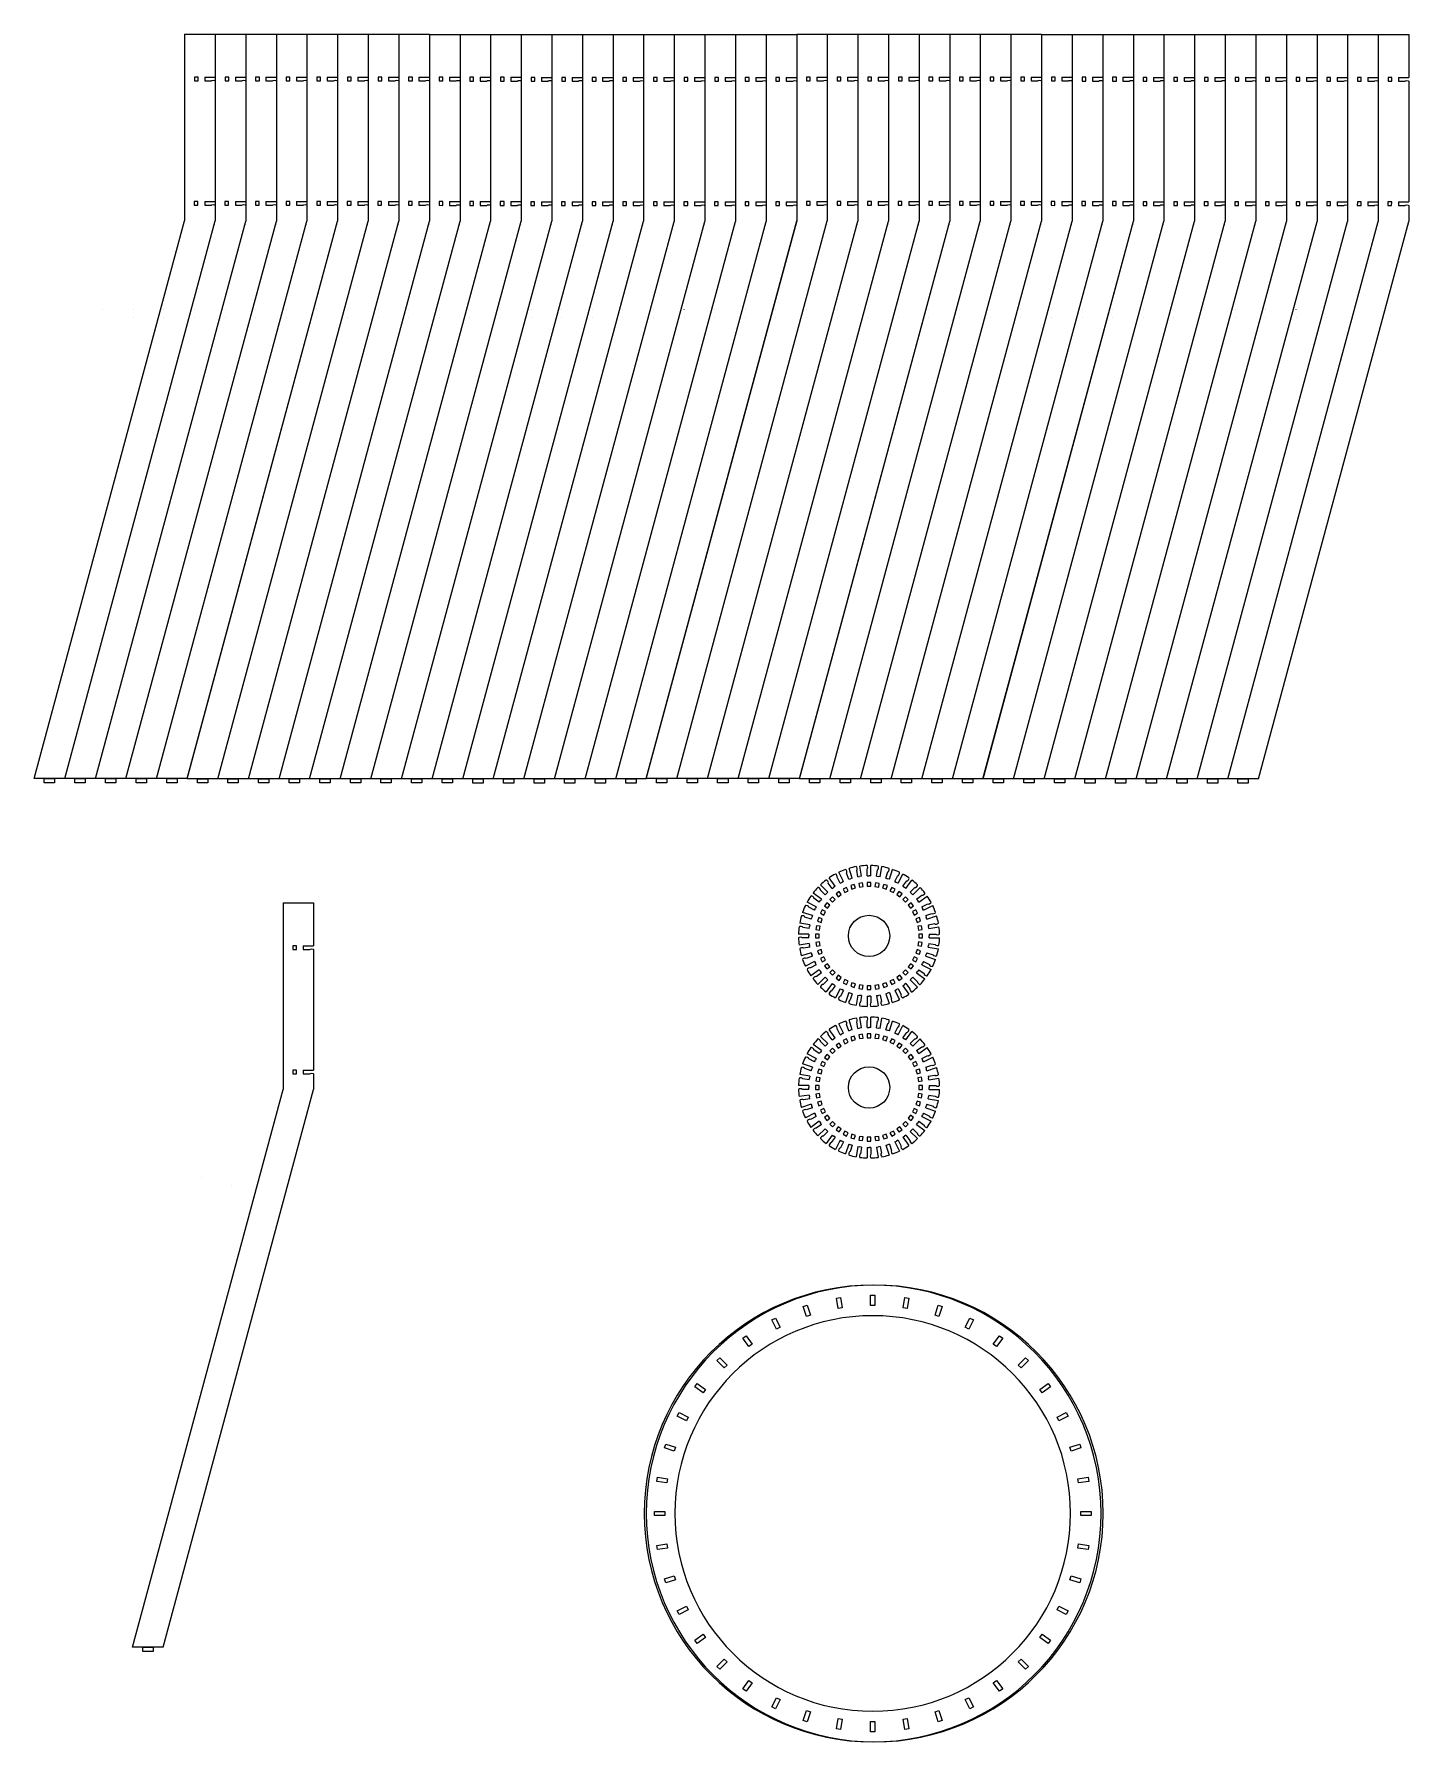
# Model space of a CAD drawing. Header units: millimetres. Extents: x 1124 to 2599, y -2339 to -506.
import ezdxf

# ---------------------------------------------------------------- set-up
doc = ezdxf.new("R2010")
doc.units = ezdxf.units.MM
doc.header["$MEASUREMENT"] = 0
doc.layers.add('Layer 1', color=7, linetype='Continuous')

msp = doc.modelspace()

# ---------------------------------------------------------------- linework, layer by layer
at = {"layer": 'Layer 1', "color": 6, "lineweight": 9}
for points in [[(1285.0869, -505.8318), (1285.0869, -505.8318), (1317.9285, -505.8318), (1317.9285, -505.8318)], [(1285.0869, -505.8318), (1285.0869, -505.8318), (1285.0869, -706.3589), (1285.0869, -706.3589)], [(1317.9285, -505.8318), (1317.9285, -505.8318), (1317.9285, -551.9146), (1317.9285, -551.9146)], [(1317.9285, -505.8573), (1317.9285, -505.8573), (1350.7701, -505.8573), (1350.7701, -505.8573)], [(1317.9285, -505.8573), (1317.9285, -505.8573), (1317.9285, -706.3844), (1317.9285, -706.3844)], [(1350.7701, -505.8573), (1350.7701, -505.8573), (1350.7701, -551.9412), (1350.7701, -551.9412)], [(1350.7701, -505.884), (1350.7701, -505.884), (1383.6117, -505.884), (1383.6117, -505.884)], [(1350.7701, -505.884), (1350.7701, -505.884), (1350.7701, -706.411), (1350.7701, -706.411)], [(1383.6117, -505.884), (1383.6117, -505.884), (1383.6117, -551.9667), (1383.6117, -551.9667)], [(1383.6117, -505.9095), (1383.6117, -505.9095), (1416.4543, -505.9095), (1416.4543, -505.9095)], [(1383.6117, -505.9095), (1383.6117, -505.9095), (1383.6117, -706.4366), (1383.6117, -706.4366)], [(1416.4543, -505.9095), (1416.4543, -505.9095), (1416.4543, -551.9934), (1416.4543, -551.9934)], [(1416.4543, -505.9361), (1416.4543, -505.9361), (1449.2959, -505.9361), (1449.2959, -505.9361)], [(1416.4543, -505.9361), (1416.4543, -505.9361), (1416.4543, -706.4632), (1416.4543, -706.4632)], [(1449.2959, -505.9361), (1449.2959, -505.9361), (1449.2959, -552.0189), (1449.2959, -552.0189)], [(1449.2959, -505.9617), (1449.2959, -505.9617), (1482.1375, -505.9617), (1482.1375, -505.9617)], [(1449.2959, -505.9617), (1449.2959, -505.9617), (1449.2959, -706.4887), (1449.2959, -706.4887)], [(1482.1375, -505.9617), (1482.1375, -505.9617), (1482.1375, -552.0455), (1482.1375, -552.0455)], [(1482.1375, -505.9883), (1482.1375, -505.9883), (1514.9791, -505.9883), (1514.9791, -505.9883)], [(1482.1375, -505.9883), (1482.1375, -505.9883), (1482.1375, -706.5154), (1482.1375, -706.5154)], [(1514.9791, -505.9883), (1514.9791, -505.9883), (1514.9791, -552.0711), (1514.9791, -552.0711)], [(1514.9791, -506.0138), (1514.9791, -506.0138), (1547.8206, -506.0138), (1547.8206, -506.0138)], [(1514.9791, -506.0138), (1514.9791, -506.0138), (1514.9791, -706.5409), (1514.9791, -706.5409)], [(1547.8206, -506.0138), (1547.8206, -506.0138), (1547.8206, -552.0977), (1547.8206, -552.0977)], [(1547.8206, -506.0405), (1547.8206, -506.0405), (1580.6633, -506.0405), (1580.6633, -506.0405)], [(1547.8206, -506.0405), (1547.8206, -506.0405), (1547.8206, -706.5675), (1547.8206, -706.5675)], [(1580.6633, -506.0405), (1580.6633, -506.0405), (1580.6633, -552.1232), (1580.6633, -552.1232)], [(1580.6633, -506.066), (1580.6633, -506.066), (1613.5049, -506.066), (1613.5049, -506.066)], [(1580.6633, -506.066), (1580.6633, -506.066), (1580.6633, -706.5931), (1580.6633, -706.5931)], [(1613.5049, -506.066), (1613.5049, -506.066), (1613.5049, -552.1499), (1613.5049, -552.1499)], [(1613.5049, -506.0926), (1613.5049, -506.0926), (1646.3465, -506.0926), (1646.3465, -506.0926)], [(1613.5049, -506.0926), (1613.5049, -506.0926), (1613.5049, -706.6197), (1613.5049, -706.6197)], [(1646.3465, -506.0926), (1646.3465, -506.0926), (1646.3465, -552.1754), (1646.3465, -552.1754)], [(1646.3465, -506.1182), (1646.3465, -506.1182), (1679.188, -506.1182), (1679.188, -506.1182)], [(1646.3465, -506.1182), (1646.3465, -506.1182), (1646.3465, -706.6452), (1646.3465, -706.6452)], [(1679.188, -506.1182), (1679.188, -506.1182), (1679.188, -552.2021), (1679.188, -552.2021)], [(1679.188, -506.1448), (1679.188, -506.1448), (1712.0296, -506.1448), (1712.0296, -506.1448)], [(1679.188, -506.1448), (1679.188, -506.1448), (1679.188, -706.6719), (1679.188, -706.6719)], [(1712.0296, -506.1448), (1712.0296, -506.1448), (1712.0296, -552.2276), (1712.0296, -552.2276)], [(1712.0296, -506.1703), (1712.0296, -506.1703), (1744.8723, -506.1703), (1744.8723, -506.1703)], [(1712.0296, -506.1703), (1712.0296, -506.1703), (1712.0296, -706.6974), (1712.0296, -706.6974)], [(1744.8723, -506.1703), (1744.8723, -506.1703), (1744.8723, -552.2542), (1744.8723, -552.2542)], [(1744.8723, -506.197), (1744.8723, -506.197), (1777.7139, -506.197), (1777.7139, -506.197)], [(1744.8723, -506.197), (1744.8723, -506.197), (1744.8723, -706.7241), (1744.8723, -706.7241)], [(1777.7139, -506.197), (1777.7139, -506.197), (1777.7139, -552.2798), (1777.7139, -552.2798)], [(1777.7139, -506.2225), (1777.7139, -506.2225), (1810.5554, -506.2225), (1810.5554, -506.2225)], [(1777.7139, -506.2225), (1777.7139, -506.2225), (1777.7139, -706.7496), (1777.7139, -706.7496)], [(1810.5554, -506.2225), (1810.5554, -506.2225), (1810.5554, -552.3064), (1810.5554, -552.3064)], [(1810.5554, -506.2492), (1810.5554, -506.2492), (1843.397, -506.2492), (1843.397, -506.2492)], [(1810.5554, -506.2492), (1810.5554, -506.2492), (1810.5554, -706.7762), (1810.5554, -706.7762)], [(1843.397, -506.2492), (1843.397, -506.2492), (1843.397, -552.3319), (1843.397, -552.3319)], [(1843.397, -506.2492), (1843.397, -506.2492), (1876.2386, -506.2492), (1876.2386, -506.2492)], [(1843.397, -506.2492), (1843.397, -506.2492), (1843.397, -706.7762), (1843.397, -706.7762)], [(1876.2386, -506.2492), (1876.2386, -506.2492), (1876.2386, -552.3319), (1876.2386, -552.3319)], [(1876.2386, -506.2747), (1876.2386, -506.2747), (1909.0813, -506.2747), (1909.0813, -506.2747)], [(1876.2386, -506.2747), (1876.2386, -506.2747), (1876.2386, -706.8018), (1876.2386, -706.8018)], [(1909.0813, -506.2747), (1909.0813, -506.2747), (1909.0813, -552.3586), (1909.0813, -552.3586)], [(1909.0813, -506.3013), (1909.0813, -506.3013), (1941.9228, -506.3013), (1941.9228, -506.3013)], [(1909.0813, -506.3013), (1909.0813, -506.3013), (1909.0813, -706.8284), (1909.0813, -706.8284)], [(1941.9228, -505.8318), (1941.9228, -505.8318), (1974.7644, -505.8318), (1974.7644, -505.8318)], [(1941.9228, -505.8318), (1941.9228, -505.8318), (1941.9228, -706.3589), (1941.9228, -706.3589)], [(1941.9228, -506.3013), (1941.9228, -506.3013), (1941.9228, -552.3841), (1941.9228, -552.3841)], [(1974.7644, -505.8318), (1974.7644, -505.8318), (1974.7644, -551.9146), (1974.7644, -551.9146)], [(1974.7644, -505.8573), (1974.7644, -505.8573), (2007.606, -505.8573), (2007.606, -505.8573)], [(1974.7644, -505.8573), (1974.7644, -505.8573), (1974.7644, -706.3844), (1974.7644, -706.3844)], [(2007.606, -505.8573), (2007.606, -505.8573), (2007.606, -551.9412), (2007.606, -551.9412)], [(2007.606, -505.884), (2007.606, -505.884), (2040.4475, -505.884), (2040.4475, -505.884)], [(2007.606, -505.884), (2007.606, -505.884), (2007.606, -706.411), (2007.606, -706.411)], [(2040.4475, -505.884), (2040.4475, -505.884), (2040.4475, -551.9667), (2040.4475, -551.9667)], [(2040.4475, -505.9095), (2040.4475, -505.9095), (2073.2902, -505.9095), (2073.2902, -505.9095)], [(2040.4475, -505.9095), (2040.4475, -505.9095), (2040.4475, -706.4366), (2040.4475, -706.4366)], [(2073.2902, -505.9095), (2073.2902, -505.9095), (2073.2902, -551.9934), (2073.2902, -551.9934)], [(2073.2902, -505.9361), (2073.2902, -505.9361), (2106.1318, -505.9361), (2106.1318, -505.9361)], [(2073.2902, -505.9361), (2073.2902, -505.9361), (2073.2902, -706.4632), (2073.2902, -706.4632)], [(2106.1318, -505.9361), (2106.1318, -505.9361), (2106.1318, -552.0189), (2106.1318, -552.0189)], [(2106.1318, -505.9617), (2106.1318, -505.9617), (2138.9734, -505.9617), (2138.9734, -505.9617)], [(2106.1318, -505.9617), (2106.1318, -505.9617), (2106.1318, -706.4887), (2106.1318, -706.4887)], [(2138.9734, -505.9617), (2138.9734, -505.9617), (2138.9734, -552.0455), (2138.9734, -552.0455)], [(2138.9734, -505.9883), (2138.9734, -505.9883), (2171.8149, -505.9883), (2171.8149, -505.9883)], [(2138.9734, -505.9883), (2138.9734, -505.9883), (2138.9734, -706.5154), (2138.9734, -706.5154)], [(2171.8149, -505.9883), (2171.8149, -505.9883), (2171.8149, -552.0711), (2171.8149, -552.0711)], [(2171.8149, -506.0138), (2171.8149, -506.0138), (2204.6565, -506.0138), (2204.6565, -506.0138)], [(2171.8149, -506.0138), (2171.8149, -506.0138), (2171.8149, -706.5409), (2171.8149, -706.5409)], [(2204.6565, -506.0138), (2204.6565, -506.0138), (2204.6565, -552.0977), (2204.6565, -552.0977)], [(2204.6565, -506.0405), (2204.6565, -506.0405), (2237.4992, -506.0405), (2237.4992, -506.0405)], [(2204.6565, -506.0405), (2204.6565, -506.0405), (2204.6565, -706.5675), (2204.6565, -706.5675)], [(2237.4992, -506.0405), (2237.4992, -506.0405), (2237.4992, -552.1232), (2237.4992, -552.1232)], [(2237.4992, -506.066), (2237.4992, -506.066), (2270.3408, -506.066), (2270.3408, -506.066)], [(2237.4992, -506.066), (2237.4992, -506.066), (2237.4992, -706.5931), (2237.4992, -706.5931)], [(2270.3408, -506.066), (2270.3408, -506.066), (2270.3408, -552.1499), (2270.3408, -552.1499)], [(2270.3408, -506.0926), (2270.3408, -506.0926), (2303.1823, -506.0926), (2303.1823, -506.0926)], [(2270.3408, -506.0926), (2270.3408, -506.0926), (2270.3408, -706.6197), (2270.3408, -706.6197)], [(2303.1823, -506.0926), (2303.1823, -506.0926), (2303.1823, -552.1754), (2303.1823, -552.1754)], [(2303.1823, -506.1182), (2303.1823, -506.1182), (2336.0239, -506.1182), (2336.0239, -506.1182)], [(2303.1823, -506.1182), (2303.1823, -506.1182), (2303.1823, -706.6452), (2303.1823, -706.6452)], [(2336.0239, -506.1182), (2336.0239, -506.1182), (2336.0239, -552.2021), (2336.0239, -552.2021)], [(2336.0239, -506.1448), (2336.0239, -506.1448), (2368.8655, -506.1448), (2368.8655, -506.1448)], [(2336.0239, -506.1448), (2336.0239, -506.1448), (2336.0239, -706.6719), (2336.0239, -706.6719)], [(2368.8655, -506.1448), (2368.8655, -506.1448), (2368.8655, -552.2276), (2368.8655, -552.2276)], [(2368.8655, -506.1703), (2368.8655, -506.1703), (2401.7082, -506.1703), (2401.7082, -506.1703)], [(2368.8655, -506.1703), (2368.8655, -506.1703), (2368.8655, -706.6974), (2368.8655, -706.6974)], [(2401.7082, -506.1703), (2401.7082, -506.1703), (2401.7082, -552.2542), (2401.7082, -552.2542)], [(2401.7082, -506.197), (2401.7082, -506.197), (2434.5497, -506.197), (2434.5497, -506.197)], [(2401.7082, -506.197), (2401.7082, -506.197), (2401.7082, -706.7241), (2401.7082, -706.7241)], [(2434.5497, -506.197), (2434.5497, -506.197), (2434.5497, -552.2798), (2434.5497, -552.2798)], [(2434.5497, -506.2225), (2434.5497, -506.2225), (2467.3913, -506.2225), (2467.3913, -506.2225)], [(2434.5497, -506.2225), (2434.5497, -506.2225), (2434.5497, -706.7496), (2434.5497, -706.7496)], [(2467.3913, -506.2225), (2467.3913, -506.2225), (2467.3913, -552.3064), (2467.3913, -552.3064)], [(2467.3913, -506.2492), (2467.3913, -506.2492), (2500.2329, -506.2492), (2500.2329, -506.2492)], [(2467.3913, -506.2492), (2467.3913, -506.2492), (2467.3913, -706.7762), (2467.3913, -706.7762)], [(2500.2329, -506.2492), (2500.2329, -506.2492), (2500.2329, -552.3319), (2500.2329, -552.3319)], [(2500.2329, -506.2492), (2500.2329, -506.2492), (2533.0745, -506.2492), (2533.0745, -506.2492)], [(2500.2329, -506.2492), (2500.2329, -506.2492), (2500.2329, -706.7762), (2500.2329, -706.7762)], [(2533.0745, -506.2492), (2533.0745, -506.2492), (2533.0745, -552.3319), (2533.0745, -552.3319)], [(2533.0745, -506.2747), (2533.0745, -506.2747), (2565.9171, -506.2747), (2565.9171, -506.2747)], [(2533.0745, -506.2747), (2533.0745, -506.2747), (2533.0745, -706.8018), (2533.0745, -706.8018)], [(2565.9171, -506.2747), (2565.9171, -506.2747), (2565.9171, -552.3586), (2565.9171, -552.3586)], [(2565.9171, -506.3013), (2565.9171, -506.3013), (2598.7587, -506.3013), (2598.7587, -506.3013)], [(2565.9171, -506.3013), (2565.9171, -506.3013), (2565.9171, -706.8284), (2565.9171, -706.8284)], [(2598.7587, -506.3013), (2598.7587, -506.3013), (2598.7587, -552.3841), (2598.7587, -552.3841)], [(1299.6601, -551.909), (1299.6601, -551.909), (1295.6652, -551.9068), (1295.6652, -551.9068)], [(1306.7619, -555.9106), (1306.7619, -555.9106), (1313.8659, -555.9106), (1313.8659, -555.9106)], [(1306.7641, -551.9146), (1306.7641, -551.9146), (1317.9285, -551.9146), (1317.9285, -551.9146)], [(1313.8659, -555.9106), (1313.8659, -555.5276), (1314.765, -555.209), (1315.8639, -555.2102)], [(1317.9285, -555.9106), (1317.9285, -555.9106), (1317.9285, -685.3865), (1317.9285, -685.3865)], [(1332.5028, -551.9357), (1332.5028, -551.9357), (1328.5068, -551.9323), (1328.5068, -551.9323)], [(1339.6035, -555.9372), (1339.6035, -555.9372), (1346.7075, -555.9372), (1346.7075, -555.9372)], [(1339.6068, -551.9412), (1339.6068, -551.9412), (1350.7701, -551.9412), (1350.7701, -551.9412)], [(1346.7075, -555.9372), (1346.7075, -555.5531), (1347.6066, -555.2346), (1348.7055, -555.2357)], [(1350.7701, -555.9372), (1350.7701, -555.9372), (1350.7701, -685.4132), (1350.7701, -685.4132)], [(1365.3444, -551.9612), (1365.3444, -551.9612), (1361.3484, -551.959), (1361.3484, -551.959)], [(1372.4451, -555.9627), (1372.4451, -555.9627), (1379.5491, -555.9627), (1379.5491, -555.9627)], [(1372.4484, -551.9667), (1372.4484, -551.9667), (1383.6117, -551.9667), (1383.6117, -551.9667)], [(1379.5491, -555.9627), (1379.5491, -555.5798), (1380.4493, -555.2612), (1381.5482, -555.2623)], [(1383.6117, -555.9627), (1383.6117, -555.9627), (1383.6117, -685.4387), (1383.6117, -685.4387)], [(1398.186, -551.9878), (1398.186, -551.9878), (1394.19, -551.9845), (1394.19, -551.9845)], [(1405.2866, -555.9894), (1405.2866, -555.9894), (1412.3906, -555.9894), (1412.3906, -555.9894)], [(1405.29, -551.9934), (1405.29, -551.9934), (1416.4543, -551.9934), (1416.4543, -551.9934)], [(1412.3906, -555.9894), (1412.3917, -555.6053), (1413.2908, -555.2867), (1414.3897, -555.2879)], [(1416.4543, -555.9894), (1416.4543, -555.9894), (1416.4543, -685.4653), (1416.4543, -685.4653)], [(1431.0275, -552.0134), (1431.0275, -552.0134), (1427.0315, -552.0111), (1427.0315, -552.0111)], [(1438.1282, -556.0149), (1438.1282, -556.0149), (1445.2322, -556.0149), (1445.2322, -556.0149)], [(1438.1315, -552.0189), (1438.1315, -552.0189), (1449.2959, -552.0189), (1449.2959, -552.0189)], [(1445.2322, -556.0149), (1445.2333, -555.632), (1446.1324, -555.3134), (1447.2313, -555.3145)], [(1449.2959, -556.0149), (1449.2959, -556.0149), (1449.2959, -685.4909), (1449.2959, -685.4909)], [(1463.8691, -552.04), (1463.8691, -552.04), (1459.8742, -552.0367), (1459.8742, -552.0367)], [(1470.9709, -556.0415), (1470.9709, -556.0415), (1478.0749, -556.0415), (1478.0749, -556.0415)], [(1470.9731, -552.0455), (1470.9731, -552.0455), (1482.1375, -552.0455), (1482.1375, -552.0455)], [(1478.0749, -556.0415), (1478.0749, -555.6575), (1478.974, -555.3389), (1480.0729, -555.34)], [(1482.1375, -556.0415), (1482.1375, -556.0415), (1482.1375, -685.5175), (1482.1375, -685.5175)], [(1496.7118, -552.0655), (1496.7118, -552.0655), (1492.7158, -552.0633), (1492.7158, -552.0633)], [(1503.8125, -556.0671), (1503.8125, -556.0671), (1510.9165, -556.0671), (1510.9165, -556.0671)], [(1503.8158, -552.0711), (1503.8158, -552.0711), (1514.9791, -552.0711), (1514.9791, -552.0711)], [(1510.9165, -556.0671), (1510.9165, -555.6841), (1511.8156, -555.3656), (1512.9145, -555.3667)], [(1514.9791, -556.0671), (1514.9791, -556.0671), (1514.9791, -685.543), (1514.9791, -685.543)], [(1529.5534, -552.0922), (1529.5534, -552.0922), (1525.5574, -552.0888), (1525.5574, -552.0888)], [(1536.654, -556.0937), (1536.654, -556.0937), (1543.758, -556.0937), (1543.758, -556.0937)], [(1536.6574, -552.0977), (1536.6574, -552.0977), (1547.8206, -552.0977), (1547.8206, -552.0977)], [(1543.758, -556.0937), (1543.758, -555.7097), (1544.6582, -555.3911), (1545.7571, -555.3922)], [(1547.8206, -556.0937), (1547.8206, -556.0937), (1547.8206, -685.5697), (1547.8206, -685.5697)], [(1562.3949, -552.1177), (1562.3949, -552.1177), (1558.3989, -552.1155), (1558.3989, -552.1155)], [(1569.4956, -556.1192), (1569.4956, -556.1192), (1576.5996, -556.1192), (1576.5996, -556.1192)], [(1569.4989, -552.1232), (1569.4989, -552.1232), (1580.6633, -552.1232), (1580.6633, -552.1232)], [(1576.5996, -556.1192), (1576.6007, -555.7363), (1577.4998, -555.4177), (1578.5987, -555.4188)], [(1580.6633, -556.1192), (1580.6633, -556.1192), (1580.6633, -685.5952), (1580.6633, -685.5952)], [(1595.2365, -552.1443), (1595.2365, -552.1443), (1591.2405, -552.141), (1591.2405, -552.141)], [(1602.3372, -556.1459), (1602.3372, -556.1459), (1609.4412, -556.1459), (1609.4412, -556.1459)], [(1602.3405, -552.1499), (1602.3405, -552.1499), (1613.5049, -552.1499), (1613.5049, -552.1499)], [(1609.4412, -556.1459), (1609.4423, -555.7618), (1610.3414, -555.4433), (1611.4403, -555.4444)], [(1613.5049, -556.1459), (1613.5049, -556.1459), (1613.5049, -685.6218), (1613.5049, -685.6218)], [(1628.0781, -552.1699), (1628.0781, -552.1699), (1624.0832, -552.1676), (1624.0832, -552.1676)], [(1635.1799, -556.1714), (1635.1799, -556.1714), (1642.2839, -556.1714), (1642.2839, -556.1714)], [(1635.1821, -552.1754), (1635.1821, -552.1754), (1646.3465, -552.1754), (1646.3465, -552.1754)], [(1642.2839, -556.1714), (1642.2839, -555.7885), (1643.183, -555.4699), (1644.2819, -555.471)], [(1646.3465, -556.1714), (1646.3465, -556.1714), (1646.3465, -685.6474), (1646.3465, -685.6474)], [(1660.9208, -552.1965), (1660.9208, -552.1965), (1656.9248, -552.1932), (1656.9248, -552.1932)], [(1668.0214, -556.1981), (1668.0214, -556.1981), (1675.1254, -556.1981), (1675.1254, -556.1981)], [(1668.0248, -552.2021), (1668.0248, -552.2021), (1679.188, -552.2021), (1679.188, -552.2021)], [(1675.1254, -556.1981), (1675.1254, -555.814), (1676.0245, -555.4954), (1677.1234, -555.4965)], [(1679.188, -556.1981), (1679.188, -556.1981), (1679.188, -685.674), (1679.188, -685.674)], [(1693.7623, -552.222), (1693.7623, -552.222), (1689.7663, -552.2198), (1689.7663, -552.2198)], [(1700.863, -556.2236), (1700.863, -556.2236), (1707.967, -556.2236), (1707.967, -556.2236)], [(1700.8663, -552.2276), (1700.8663, -552.2276), (1712.0296, -552.2276), (1712.0296, -552.2276)], [(1707.967, -556.2236), (1707.967, -555.8406), (1708.8672, -555.5221), (1709.9661, -555.5232)], [(1712.0296, -556.2236), (1712.0296, -556.2236), (1712.0296, -685.6995), (1712.0296, -685.6995)], [(1726.6039, -552.2487), (1726.6039, -552.2487), (1722.6079, -552.2453), (1722.6079, -552.2453)], [(1733.7046, -556.2502), (1733.7046, -556.2502), (1740.8086, -556.2502), (1740.8086, -556.2502)], [(1733.7079, -552.2542), (1733.7079, -552.2542), (1744.8723, -552.2542), (1744.8723, -552.2542)], [(1740.8086, -556.2502), (1740.8097, -555.8662), (1741.7088, -555.5476), (1742.8077, -555.5487)], [(1744.8723, -556.2502), (1744.8723, -556.2502), (1744.8723, -685.7262), (1744.8723, -685.7262)], [(1759.4455, -552.2742), (1759.4455, -552.2742), (1755.4495, -552.272), (1755.4495, -552.272)], [(1766.5461, -556.2758), (1766.5461, -556.2758), (1773.6501, -556.2758), (1773.6501, -556.2758)], [(1766.5495, -552.2798), (1766.5495, -552.2798), (1777.7139, -552.2798), (1777.7139, -552.2798)], [(1773.6501, -556.2758), (1773.6513, -555.8928), (1774.5504, -555.5742), (1775.6493, -555.5753)], [(1777.7139, -556.2758), (1777.7139, -556.2758), (1777.7139, -685.7517), (1777.7139, -685.7517)], [(1792.287, -552.3008), (1792.287, -552.3008), (1788.2922, -552.2975), (1788.2922, -552.2975)], [(1799.3888, -556.3024), (1799.3888, -556.3024), (1806.4928, -556.3024), (1806.4928, -556.3024)], [(1799.391, -552.3064), (1799.391, -552.3064), (1810.5554, -552.3064), (1810.5554, -552.3064)], [(1806.4928, -556.3024), (1806.4928, -555.9183), (1807.3919, -555.5998), (1808.4908, -555.6009)], [(1810.5554, -556.3024), (1810.5554, -556.3024), (1810.5554, -685.7783), (1810.5554, -685.7783)], [(1825.1297, -552.3264), (1825.1297, -552.3264), (1821.1337, -552.3242), (1821.1337, -552.3242)], [(1832.2304, -556.3279), (1832.2304, -556.3279), (1839.3344, -556.3279), (1839.3344, -556.3279)], [(1832.2337, -552.3319), (1832.2337, -552.3319), (1843.397, -552.3319), (1843.397, -552.3319)], [(1839.3344, -556.3279), (1839.3344, -555.945), (1840.2335, -555.6264), (1841.3324, -555.6275)], [(1843.397, -556.3279), (1843.397, -556.3279), (1843.397, -685.8039), (1843.397, -685.8039)], [(1857.9713, -552.3264), (1857.9713, -552.3264), (1853.9753, -552.3242), (1853.9753, -552.3242)], [(1865.072, -556.3279), (1865.072, -556.3279), (1872.176, -556.3279), (1872.176, -556.3279)], [(1865.0753, -552.3319), (1865.0753, -552.3319), (1876.2386, -552.3319), (1876.2386, -552.3319)], [(1872.176, -556.3279), (1872.176, -555.945), (1873.0762, -555.6264), (1874.1751, -555.6275)], [(1876.2386, -556.3279), (1876.2386, -556.3279), (1876.2386, -685.8039), (1876.2386, -685.8039)], [(1890.8129, -552.353), (1890.8129, -552.353), (1886.8169, -552.3497), (1886.8169, -552.3497)], [(1897.9135, -556.3546), (1897.9135, -556.3546), (1905.0175, -556.3546), (1905.0175, -556.3546)], [(1897.9169, -552.3586), (1897.9169, -552.3586), (1909.0813, -552.3586), (1909.0813, -552.3586)], [(1905.0175, -556.3546), (1905.0186, -555.9705), (1905.9177, -555.6519), (1907.0166, -555.653)], [(1909.0813, -556.3546), (1909.0813, -556.3546), (1909.0813, -685.8305), (1909.0813, -685.8305)], [(1923.6544, -552.3785), (1923.6544, -552.3785), (1919.6584, -552.3763), (1919.6584, -552.3763)], [(1930.7551, -556.3801), (1930.7551, -556.3801), (1937.8591, -556.3801), (1937.8591, -556.3801)], [(1930.7584, -552.3841), (1930.7584, -552.3841), (1941.9228, -552.3841), (1941.9228, -552.3841)], [(1937.8591, -556.3801), (1937.8602, -555.9971), (1938.7593, -555.6786), (1939.8582, -555.6797)], [(1941.9228, -556.3801), (1941.9228, -556.3801), (1941.9228, -685.856), (1941.9228, -685.856)], [(1956.496, -551.909), (1956.496, -551.909), (1952.5011, -551.9068), (1952.5011, -551.9068)], [(1963.5978, -555.9106), (1963.5978, -555.9106), (1970.7018, -555.9106), (1970.7018, -555.9106)], [(1963.6, -551.9146), (1963.6, -551.9146), (1974.7644, -551.9146), (1974.7644, -551.9146)], [(1970.7018, -555.9106), (1970.7018, -555.5276), (1971.6009, -555.209), (1972.6998, -555.2102)], [(1974.7644, -555.9106), (1974.7644, -555.9106), (1974.7644, -685.3865), (1974.7644, -685.3865)], [(1989.3387, -551.9357), (1989.3387, -551.9357), (1985.3427, -551.9323), (1985.3427, -551.9323)], [(1996.4394, -555.9372), (1996.4394, -555.9372), (2003.5434, -555.9372), (2003.5434, -555.9372)], [(1996.4427, -551.9412), (1996.4427, -551.9412), (2007.606, -551.9412), (2007.606, -551.9412)], [(2003.5434, -555.9372), (2003.5434, -555.5531), (2004.4425, -555.2346), (2005.5414, -555.2357)], [(2007.606, -555.9372), (2007.606, -555.9372), (2007.606, -685.4132), (2007.606, -685.4132)], [(2022.1803, -551.9612), (2022.1803, -551.9612), (2018.1843, -551.959), (2018.1843, -551.959)], [(2029.2809, -555.9627), (2029.2809, -555.9627), (2036.3849, -555.9627), (2036.3849, -555.9627)], [(2029.2843, -551.9667), (2029.2843, -551.9667), (2040.4475, -551.9667), (2040.4475, -551.9667)], [(2036.3849, -555.9627), (2036.3849, -555.5798), (2037.2851, -555.2612), (2038.384, -555.2623)], [(2040.4475, -555.9627), (2040.4475, -555.9627), (2040.4475, -685.4387), (2040.4475, -685.4387)], [(2055.0218, -551.9878), (2055.0218, -551.9878), (2051.0258, -551.9845), (2051.0258, -551.9845)], [(2062.1225, -555.9894), (2062.1225, -555.9894), (2069.2265, -555.9894), (2069.2265, -555.9894)], [(2062.1258, -551.9934), (2062.1258, -551.9934), (2073.2902, -551.9934), (2073.2902, -551.9934)], [(2069.2265, -555.9894), (2069.2276, -555.6053), (2070.1267, -555.2867), (2071.2256, -555.2879)], [(2073.2902, -555.9894), (2073.2902, -555.9894), (2073.2902, -685.4653), (2073.2902, -685.4653)], [(2087.8634, -552.0134), (2087.8634, -552.0134), (2083.8674, -552.0111), (2083.8674, -552.0111)], [(2094.9641, -556.0149), (2094.9641, -556.0149), (2102.0681, -556.0149), (2102.0681, -556.0149)], [(2094.9674, -552.0189), (2094.9674, -552.0189), (2106.1318, -552.0189), (2106.1318, -552.0189)], [(2102.0681, -556.0149), (2102.0692, -555.632), (2102.9683, -555.3134), (2104.0672, -555.3145)], [(2106.1318, -556.0149), (2106.1318, -556.0149), (2106.1318, -685.4909), (2106.1318, -685.4909)], [(2120.705, -552.04), (2120.705, -552.04), (2116.7101, -552.0367), (2116.7101, -552.0367)], [(2127.8068, -556.0415), (2127.8068, -556.0415), (2134.9108, -556.0415), (2134.9108, -556.0415)], [(2127.809, -552.0455), (2127.809, -552.0455), (2138.9734, -552.0455), (2138.9734, -552.0455)], [(2134.9108, -556.0415), (2134.9108, -555.6575), (2135.8099, -555.3389), (2136.9088, -555.34)], [(2138.9734, -556.0415), (2138.9734, -556.0415), (2138.9734, -685.5175), (2138.9734, -685.5175)], [(2153.5477, -552.0655), (2153.5477, -552.0655), (2149.5517, -552.0633), (2149.5517, -552.0633)], [(2160.6483, -556.0671), (2160.6483, -556.0671), (2167.7523, -556.0671), (2167.7523, -556.0671)], [(2160.6517, -552.0711), (2160.6517, -552.0711), (2171.8149, -552.0711), (2171.8149, -552.0711)], [(2167.7523, -556.0671), (2167.7523, -555.6841), (2168.6514, -555.3656), (2169.7503, -555.3667)], [(2171.8149, -556.0671), (2171.8149, -556.0671), (2171.8149, -685.543), (2171.8149, -685.543)], [(2186.3892, -552.0922), (2186.3892, -552.0922), (2182.3932, -552.0888), (2182.3932, -552.0888)], [(2193.4899, -556.0937), (2193.4899, -556.0937), (2200.5939, -556.0937), (2200.5939, -556.0937)], [(2193.4932, -552.0977), (2193.4932, -552.0977), (2204.6565, -552.0977), (2204.6565, -552.0977)], [(2200.5939, -556.0937), (2200.5939, -555.7097), (2201.4941, -555.3911), (2202.593, -555.3922)], [(2204.6565, -556.0937), (2204.6565, -556.0937), (2204.6565, -685.5697), (2204.6565, -685.5697)], [(2219.2308, -552.1177), (2219.2308, -552.1177), (2215.2348, -552.1155), (2215.2348, -552.1155)], [(2226.3315, -556.1192), (2226.3315, -556.1192), (2233.4355, -556.1192), (2233.4355, -556.1192)], [(2226.3348, -552.1232), (2226.3348, -552.1232), (2237.4992, -552.1232), (2237.4992, -552.1232)], [(2233.4355, -556.1192), (2233.4366, -555.7363), (2234.3357, -555.4177), (2235.4346, -555.4188)], [(2237.4992, -556.1192), (2237.4992, -556.1192), (2237.4992, -685.5952), (2237.4992, -685.5952)], [(2252.0724, -552.1443), (2252.0724, -552.1443), (2248.0764, -552.141), (2248.0764, -552.141)], [(2259.1731, -556.1459), (2259.1731, -556.1459), (2266.2771, -556.1459), (2266.2771, -556.1459)], [(2259.1764, -552.1499), (2259.1764, -552.1499), (2270.3408, -552.1499), (2270.3408, -552.1499)], [(2266.2771, -556.1459), (2266.2782, -555.7618), (2267.1773, -555.4433), (2268.2762, -555.4444)], [(2270.3408, -556.1459), (2270.3408, -556.1459), (2270.3408, -685.6218), (2270.3408, -685.6218)], [(2284.914, -552.1699), (2284.914, -552.1699), (2280.9191, -552.1676), (2280.9191, -552.1676)], [(2292.0157, -556.1714), (2292.0157, -556.1714), (2299.1197, -556.1714), (2299.1197, -556.1714)], [(2292.018, -552.1754), (2292.018, -552.1754), (2303.1823, -552.1754), (2303.1823, -552.1754)], [(2299.1197, -556.1714), (2299.1197, -555.7885), (2300.0188, -555.4699), (2301.1177, -555.471)], [(2303.1823, -556.1714), (2303.1823, -556.1714), (2303.1823, -685.6474), (2303.1823, -685.6474)], [(2317.7566, -552.1965), (2317.7566, -552.1965), (2313.7606, -552.1932), (2313.7606, -552.1932)], [(2324.8573, -556.1981), (2324.8573, -556.1981), (2331.9613, -556.1981), (2331.9613, -556.1981)], [(2324.8606, -552.2021), (2324.8606, -552.2021), (2336.0239, -552.2021), (2336.0239, -552.2021)], [(2331.9613, -556.1981), (2331.9613, -555.814), (2332.8604, -555.4954), (2333.9593, -555.4965)], [(2336.0239, -556.1981), (2336.0239, -556.1981), (2336.0239, -685.674), (2336.0239, -685.674)], [(2350.5982, -552.222), (2350.5982, -552.222), (2346.6022, -552.2198), (2346.6022, -552.2198)], [(2357.6989, -556.2236), (2357.6989, -556.2236), (2364.8029, -556.2236), (2364.8029, -556.2236)], [(2357.7022, -552.2276), (2357.7022, -552.2276), (2368.8655, -552.2276), (2368.8655, -552.2276)], [(2364.8029, -556.2236), (2364.8029, -555.8406), (2365.7031, -555.5221), (2366.802, -555.5232)], [(2368.8655, -556.2236), (2368.8655, -556.2236), (2368.8655, -685.6995), (2368.8655, -685.6995)], [(2383.4398, -552.2487), (2383.4398, -552.2487), (2379.4438, -552.2453), (2379.4438, -552.2453)], [(2390.5405, -556.2502), (2390.5405, -556.2502), (2397.6445, -556.2502), (2397.6445, -556.2502)], [(2390.5438, -552.2542), (2390.5438, -552.2542), (2401.7082, -552.2542), (2401.7082, -552.2542)], [(2397.6445, -556.2502), (2397.6456, -555.8662), (2398.5447, -555.5476), (2399.6436, -555.5487)], [(2401.7082, -556.2502), (2401.7082, -556.2502), (2401.7082, -685.7262), (2401.7082, -685.7262)], [(2416.2814, -552.2742), (2416.2814, -552.2742), (2412.2854, -552.272), (2412.2854, -552.272)], [(2423.382, -556.2758), (2423.382, -556.2758), (2430.486, -556.2758), (2430.486, -556.2758)], [(2423.3854, -552.2798), (2423.3854, -552.2798), (2434.5497, -552.2798), (2434.5497, -552.2798)], [(2430.486, -556.2758), (2430.4871, -555.8928), (2431.3862, -555.5742), (2432.4851, -555.5753)], [(2434.5497, -556.2758), (2434.5497, -556.2758), (2434.5497, -685.7517), (2434.5497, -685.7517)], [(2449.1229, -552.3008), (2449.1229, -552.3008), (2445.128, -552.2975), (2445.128, -552.2975)], [(2456.2247, -556.3024), (2456.2247, -556.3024), (2463.3287, -556.3024), (2463.3287, -556.3024)], [(2456.2269, -552.3064), (2456.2269, -552.3064), (2467.3913, -552.3064), (2467.3913, -552.3064)], [(2463.3287, -556.3024), (2463.3287, -555.9183), (2464.2278, -555.5998), (2465.3267, -555.6009)], [(2467.3913, -556.3024), (2467.3913, -556.3024), (2467.3913, -685.7783), (2467.3913, -685.7783)], [(2481.9656, -552.3264), (2481.9656, -552.3264), (2477.9696, -552.3242), (2477.9696, -552.3242)], [(2489.0663, -556.3279), (2489.0663, -556.3279), (2496.1703, -556.3279), (2496.1703, -556.3279)], [(2489.0696, -552.3319), (2489.0696, -552.3319), (2500.2329, -552.3319), (2500.2329, -552.3319)], [(2496.1703, -556.3279), (2496.1703, -555.945), (2497.0694, -555.6264), (2498.1683, -555.6275)], [(2500.2329, -556.3279), (2500.2329, -556.3279), (2500.2329, -685.8039), (2500.2329, -685.8039)], [(2514.8072, -552.3264), (2514.8072, -552.3264), (2510.8112, -552.3242), (2510.8112, -552.3242)], [(2521.9078, -556.3279), (2521.9078, -556.3279), (2529.0118, -556.3279), (2529.0118, -556.3279)], [(2521.9112, -552.3319), (2521.9112, -552.3319), (2533.0745, -552.3319), (2533.0745, -552.3319)], [(2529.0118, -556.3279), (2529.0118, -555.945), (2529.9121, -555.6264), (2531.011, -555.6275)], [(2533.0745, -556.3279), (2533.0745, -556.3279), (2533.0745, -685.8039), (2533.0745, -685.8039)], [(2547.6488, -552.353), (2547.6488, -552.353), (2543.6528, -552.3497), (2543.6528, -552.3497)], [(2554.7494, -556.3546), (2554.7494, -556.3546), (2561.8534, -556.3546), (2561.8534, -556.3546)], [(2554.7528, -552.3586), (2554.7528, -552.3586), (2565.9171, -552.3586), (2565.9171, -552.3586)], [(2561.8534, -556.3546), (2561.8545, -555.9705), (2562.7536, -555.6519), (2563.8525, -555.653)], [(2565.9171, -556.3546), (2565.9171, -556.3546), (2565.9171, -685.8305), (2565.9171, -685.8305)], [(2580.4903, -552.3785), (2580.4903, -552.3785), (2576.4943, -552.3763), (2576.4943, -552.3763)], [(2587.591, -556.3801), (2587.591, -556.3801), (2594.695, -556.3801), (2594.695, -556.3801)], [(2587.5943, -552.3841), (2587.5943, -552.3841), (2598.7587, -552.3841), (2598.7587, -552.3841)], [(2594.695, -556.3801), (2594.6961, -555.9971), (2595.5952, -555.6786), (2596.6941, -555.6797)], [(2598.7587, -556.3801), (2598.7587, -556.3801), (2598.7587, -685.856), (2598.7587, -685.856)], [(1299.5114, -685.3865), (1299.5114, -685.3865), (1295.5154, -685.3832), (1295.5154, -685.3832)], [(1306.7619, -689.3825), (1306.7619, -689.3825), (1313.8659, -689.3825), (1313.8659, -689.3825)], [(1306.7641, -685.3865), (1306.7641, -685.3865), (1317.9285, -685.3865), (1317.9285, -685.3865)], [(1313.8659, -689.3825), (1313.8659, -688.9985), (1314.765, -688.681), (1315.8639, -688.6821)], [(1317.9285, -689.3825), (1317.9285, -689.3825), (1317.9285, -706.3844), (1317.9285, -706.3844)], [(1332.3541, -685.4132), (1332.3541, -685.4132), (1328.3581, -685.4098), (1328.3581, -685.4098)], [(1339.6035, -689.4092), (1339.6035, -689.4092), (1346.7075, -689.4092), (1346.7075, -689.4092)], [(1339.6068, -685.4132), (1339.6068, -685.4132), (1350.7701, -685.4132), (1350.7701, -685.4132)], [(1346.7075, -689.4092), (1346.7075, -689.0251), (1347.6066, -688.7065), (1348.7055, -688.7076)], [(1350.7701, -689.4092), (1350.7701, -689.4092), (1350.7701, -706.411), (1350.7701, -706.411)], [(1365.1956, -685.4387), (1365.1956, -685.4387), (1361.1996, -685.4354), (1361.1996, -685.4354)], [(1372.4451, -689.4347), (1372.4451, -689.4347), (1379.5491, -689.4347), (1379.5491, -689.4347)], [(1372.4484, -685.4387), (1372.4484, -685.4387), (1383.6117, -685.4387), (1383.6117, -685.4387)], [(1379.5491, -689.4347), (1379.5491, -689.0506), (1380.4493, -688.7332), (1381.5482, -688.7343)], [(1383.6117, -689.4347), (1383.6117, -689.4347), (1383.6117, -706.4366), (1383.6117, -706.4366)], [(1398.0372, -685.4653), (1398.0372, -685.4653), (1394.0412, -685.462), (1394.0412, -685.462)], [(1405.2866, -689.4613), (1405.2866, -689.4613), (1412.3906, -689.4613), (1412.3906, -689.4613)], [(1405.29, -685.4653), (1405.29, -685.4653), (1416.4543, -685.4653), (1416.4543, -685.4653)], [(1412.3906, -689.4613), (1412.3917, -689.0773), (1413.2908, -688.7587), (1414.3897, -688.7598)], [(1416.4543, -689.4613), (1416.4543, -689.4613), (1416.4543, -706.4632), (1416.4543, -706.4632)], [(1430.8788, -685.4909), (1430.8788, -685.4909), (1426.8828, -685.4875), (1426.8828, -685.4875)], [(1438.1282, -689.4869), (1438.1282, -689.4869), (1445.2322, -689.4869), (1445.2322, -689.4869)], [(1438.1315, -685.4909), (1438.1315, -685.4909), (1449.2959, -685.4909), (1449.2959, -685.4909)], [(1445.2322, -689.4869), (1445.2333, -689.1028), (1446.1324, -688.7853), (1447.2313, -688.7864)], [(1449.2959, -689.4869), (1449.2959, -689.4869), (1449.2959, -706.4887), (1449.2959, -706.4887)], [(1463.7204, -685.5175), (1463.7204, -685.5175), (1459.7244, -685.5142), (1459.7244, -685.5142)], [(1470.9709, -689.5135), (1470.9709, -689.5135), (1478.0749, -689.5135), (1478.0749, -689.5135)], [(1470.9731, -685.5175), (1470.9731, -685.5175), (1482.1375, -685.5175), (1482.1375, -685.5175)], [(1478.0749, -689.5135), (1478.0749, -689.1294), (1478.974, -688.8109), (1480.0729, -688.812)], [(1482.1375, -689.5135), (1482.1375, -689.5135), (1482.1375, -706.5154), (1482.1375, -706.5154)], [(1496.563, -685.543), (1496.563, -685.543), (1492.567, -685.5397), (1492.567, -685.5397)], [(1503.8125, -689.539), (1503.8125, -689.539), (1510.9165, -689.539), (1510.9165, -689.539)], [(1503.8158, -685.543), (1503.8158, -685.543), (1514.9791, -685.543), (1514.9791, -685.543)], [(1510.9165, -689.539), (1510.9165, -689.155), (1511.8156, -688.8375), (1512.9145, -688.8386)], [(1514.9791, -689.539), (1514.9791, -689.539), (1514.9791, -706.5409), (1514.9791, -706.5409)], [(1529.4046, -685.5697), (1529.4046, -685.5697), (1525.4086, -685.5663), (1525.4086, -685.5663)], [(1536.654, -689.5657), (1536.654, -689.5657), (1543.758, -689.5657), (1543.758, -689.5657)], [(1536.6574, -685.5697), (1536.6574, -685.5697), (1547.8206, -685.5697), (1547.8206, -685.5697)], [(1543.758, -689.5657), (1543.758, -689.1816), (1544.6582, -688.863), (1545.7571, -688.8641)], [(1547.8206, -689.5657), (1547.8206, -689.5657), (1547.8206, -706.5675), (1547.8206, -706.5675)], [(1562.2462, -685.5952), (1562.2462, -685.5952), (1558.2502, -685.5919), (1558.2502, -685.5919)], [(1569.4956, -689.5912), (1569.4956, -689.5912), (1576.5996, -689.5912), (1576.5996, -689.5912)], [(1569.4989, -685.5952), (1569.4989, -685.5952), (1580.6633, -685.5952), (1580.6633, -685.5952)], [(1576.5996, -689.5912), (1576.6007, -689.2071), (1577.4998, -688.8897), (1578.5987, -688.8908)], [(1580.6633, -689.5912), (1580.6633, -689.5912), (1580.6633, -706.5931), (1580.6633, -706.5931)], [(1595.0878, -685.6218), (1595.0878, -685.6218), (1591.0918, -685.6185), (1591.0918, -685.6185)], [(1602.3372, -689.6178), (1602.3372, -689.6178), (1609.4412, -689.6178), (1609.4412, -689.6178)], [(1602.3405, -685.6218), (1602.3405, -685.6218), (1613.5049, -685.6218), (1613.5049, -685.6218)], [(1609.4412, -689.6178), (1609.4423, -689.2338), (1610.3414, -688.9152), (1611.4403, -688.9163)], [(1613.5049, -689.6178), (1613.5049, -689.6178), (1613.5049, -706.6197), (1613.5049, -706.6197)], [(1627.9293, -685.6474), (1627.9293, -685.6474), (1623.9333, -685.644), (1623.9333, -685.644)], [(1635.1799, -689.6434), (1635.1799, -689.6434), (1642.2839, -689.6434), (1642.2839, -689.6434)], [(1635.1821, -685.6474), (1635.1821, -685.6474), (1646.3465, -685.6474), (1646.3465, -685.6474)], [(1642.2839, -689.6434), (1642.2839, -689.2593), (1643.183, -688.9418), (1644.2819, -688.943)], [(1646.3465, -689.6434), (1646.3465, -689.6434), (1646.3465, -706.6452), (1646.3465, -706.6452)], [(1660.772, -685.674), (1660.772, -685.674), (1656.776, -685.6707), (1656.776, -685.6707)], [(1668.0214, -689.67), (1668.0214, -689.67), (1675.1254, -689.67), (1675.1254, -689.67)], [(1668.0248, -685.674), (1668.0248, -685.674), (1679.188, -685.674), (1679.188, -685.674)], [(1675.1254, -689.67), (1675.1254, -689.2859), (1676.0245, -688.9674), (1677.1234, -688.9685)], [(1679.188, -689.67), (1679.188, -689.67), (1679.188, -706.6719), (1679.188, -706.6719)], [(1693.6136, -685.6995), (1693.6136, -685.6995), (1689.6176, -685.6962), (1689.6176, -685.6962)], [(1700.863, -689.6955), (1700.863, -689.6955), (1707.967, -689.6955), (1707.967, -689.6955)], [(1700.8663, -685.6995), (1700.8663, -685.6995), (1712.0296, -685.6995), (1712.0296, -685.6995)], [(1707.967, -689.6955), (1707.967, -689.3115), (1708.8672, -688.994), (1709.9661, -688.9951)], [(1712.0296, -689.6955), (1712.0296, -689.6955), (1712.0296, -706.6974), (1712.0296, -706.6974)], [(1726.4552, -685.7262), (1726.4552, -685.7262), (1722.4592, -685.7228), (1722.4592, -685.7228)], [(1733.7046, -689.7222), (1733.7046, -689.7222), (1740.8086, -689.7222), (1740.8086, -689.7222)], [(1733.7079, -685.7262), (1733.7079, -685.7262), (1744.8723, -685.7262), (1744.8723, -685.7262)], [(1740.8086, -689.7222), (1740.8097, -689.3381), (1741.7088, -689.0195), (1742.8077, -689.0207)], [(1744.8723, -689.7222), (1744.8723, -689.7222), (1744.8723, -706.7241), (1744.8723, -706.7241)], [(1759.2967, -685.7517), (1759.2967, -685.7517), (1755.3007, -685.7484), (1755.3007, -685.7484)], [(1766.5461, -689.7477), (1766.5461, -689.7477), (1773.6501, -689.7477), (1773.6501, -689.7477)], [(1766.5495, -685.7517), (1766.5495, -685.7517), (1777.7139, -685.7517), (1777.7139, -685.7517)], [(1773.6501, -689.7477), (1773.6513, -689.3636), (1774.5504, -689.0462), (1775.6493, -689.0473)], [(1777.7139, -689.7477), (1777.7139, -689.7477), (1777.7139, -706.7496), (1777.7139, -706.7496)], [(1792.1383, -685.7783), (1792.1383, -685.7783), (1788.1423, -685.775), (1788.1423, -685.775)], [(1799.3888, -689.7743), (1799.3888, -689.7743), (1806.4928, -689.7743), (1806.4928, -689.7743)], [(1799.391, -685.7783), (1799.391, -685.7783), (1810.5554, -685.7783), (1810.5554, -685.7783)], [(1806.4928, -689.7743), (1806.4928, -689.3903), (1807.3919, -689.0717), (1808.4908, -689.0728)], [(1810.5554, -689.7743), (1810.5554, -689.7743), (1810.5554, -706.7762), (1810.5554, -706.7762)], [(1824.981, -685.8039), (1824.981, -685.8039), (1820.985, -685.8005), (1820.985, -685.8005)], [(1832.2304, -689.7999), (1832.2304, -689.7999), (1839.3344, -689.7999), (1839.3344, -689.7999)], [(1832.2337, -685.8039), (1832.2337, -685.8039), (1843.397, -685.8039), (1843.397, -685.8039)], [(1839.3344, -689.7999), (1839.3344, -689.4158), (1840.2335, -689.0984), (1841.3324, -689.0995)], [(1843.397, -689.7999), (1843.397, -689.7999), (1843.397, -706.8018), (1843.397, -706.8018)], [(1857.8226, -685.8039), (1857.8226, -685.8039), (1853.8266, -685.8005), (1853.8266, -685.8005)], [(1865.072, -689.7999), (1865.072, -689.7999), (1872.176, -689.7999), (1872.176, -689.7999)], [(1865.0753, -685.8039), (1865.0753, -685.8039), (1876.2386, -685.8039), (1876.2386, -685.8039)], [(1872.176, -689.7999), (1872.176, -689.4158), (1873.0762, -689.0984), (1874.1751, -689.0995)], [(1876.2386, -689.7999), (1876.2386, -689.7999), (1876.2386, -706.8018), (1876.2386, -706.8018)], [(1890.6641, -685.8305), (1890.6641, -685.8305), (1886.6681, -685.8272), (1886.6681, -685.8272)], [(1897.9135, -689.8265), (1897.9135, -689.8265), (1905.0175, -689.8265), (1905.0175, -689.8265)], [(1897.9169, -685.8305), (1897.9169, -685.8305), (1909.0813, -685.8305), (1909.0813, -685.8305)], [(1905.0175, -689.8265), (1905.0186, -689.4425), (1905.9177, -689.1239), (1907.0166, -689.125)], [(1909.0813, -689.8265), (1909.0813, -689.8265), (1909.0813, -706.8284), (1909.0813, -706.8284)], [(1923.5057, -685.856), (1923.5057, -685.856), (1919.5097, -685.8527), (1919.5097, -685.8527)], [(1930.7551, -689.852), (1930.7551, -689.852), (1937.8591, -689.852), (1937.8591, -689.852)], [(1930.7584, -685.856), (1930.7584, -685.856), (1941.9228, -685.856), (1941.9228, -685.856)], [(1937.8591, -689.852), (1937.8602, -689.468), (1938.7593, -689.1505), (1939.8582, -689.1516)], [(1941.9228, -689.852), (1941.9228, -689.852), (1941.9228, -706.8539), (1941.9228, -706.8539)], [(1956.3473, -685.3865), (1956.3473, -685.3865), (1952.3513, -685.3832), (1952.3513, -685.3832)], [(1963.5978, -689.3825), (1963.5978, -689.3825), (1970.7018, -689.3825), (1970.7018, -689.3825)], [(1963.6, -685.3865), (1963.6, -685.3865), (1974.7644, -685.3865), (1974.7644, -685.3865)], [(1970.7018, -689.3825), (1970.7018, -688.9985), (1971.6009, -688.681), (1972.6998, -688.6821)], [(1974.7644, -689.3825), (1974.7644, -689.3825), (1974.7644, -706.3844), (1974.7644, -706.3844)], [(1989.19, -685.4132), (1989.19, -685.4132), (1985.194, -685.4098), (1985.194, -685.4098)], [(1996.4394, -689.4092), (1996.4394, -689.4092), (2003.5434, -689.4092), (2003.5434, -689.4092)], [(1996.4427, -685.4132), (1996.4427, -685.4132), (2007.606, -685.4132), (2007.606, -685.4132)], [(2003.5434, -689.4092), (2003.5434, -689.0251), (2004.4425, -688.7065), (2005.5414, -688.7076)], [(2007.606, -689.4092), (2007.606, -689.4092), (2007.606, -706.411), (2007.606, -706.411)], [(2022.0315, -685.4387), (2022.0315, -685.4387), (2018.0355, -685.4354), (2018.0355, -685.4354)], [(2029.2809, -689.4347), (2029.2809, -689.4347), (2036.3849, -689.4347), (2036.3849, -689.4347)], [(2029.2843, -685.4387), (2029.2843, -685.4387), (2040.4475, -685.4387), (2040.4475, -685.4387)], [(2036.3849, -689.4347), (2036.3849, -689.0506), (2037.2851, -688.7332), (2038.384, -688.7343)], [(2040.4475, -689.4347), (2040.4475, -689.4347), (2040.4475, -706.4366), (2040.4475, -706.4366)], [(2054.8731, -685.4653), (2054.8731, -685.4653), (2050.8771, -685.462), (2050.8771, -685.462)], [(2062.1225, -689.4613), (2062.1225, -689.4613), (2069.2265, -689.4613), (2069.2265, -689.4613)], [(2062.1258, -685.4653), (2062.1258, -685.4653), (2073.2902, -685.4653), (2073.2902, -685.4653)], [(2069.2265, -689.4613), (2069.2276, -689.0773), (2070.1267, -688.7587), (2071.2256, -688.7598)], [(2073.2902, -689.4613), (2073.2902, -689.4613), (2073.2902, -706.4632), (2073.2902, -706.4632)], [(2087.7147, -685.4909), (2087.7147, -685.4909), (2083.7187, -685.4875), (2083.7187, -685.4875)], [(2094.9641, -689.4869), (2094.9641, -689.4869), (2102.0681, -689.4869), (2102.0681, -689.4869)], [(2094.9674, -685.4909), (2094.9674, -685.4909), (2106.1318, -685.4909), (2106.1318, -685.4909)], [(2102.0681, -689.4869), (2102.0692, -689.1028), (2102.9683, -688.7853), (2104.0672, -688.7864)], [(2106.1318, -689.4869), (2106.1318, -689.4869), (2106.1318, -706.4887), (2106.1318, -706.4887)], [(2120.5562, -685.5175), (2120.5562, -685.5175), (2116.5602, -685.5142), (2116.5602, -685.5142)], [(2127.8068, -689.5135), (2127.8068, -689.5135), (2134.9108, -689.5135), (2134.9108, -689.5135)], [(2127.809, -685.5175), (2127.809, -685.5175), (2138.9734, -685.5175), (2138.9734, -685.5175)], [(2134.9108, -689.5135), (2134.9108, -689.1294), (2135.8099, -688.8109), (2136.9088, -688.812)], [(2138.9734, -689.5135), (2138.9734, -689.5135), (2138.9734, -706.5154), (2138.9734, -706.5154)], [(2153.3989, -685.543), (2153.3989, -685.543), (2149.4029, -685.5397), (2149.4029, -685.5397)], [(2160.6483, -689.539), (2160.6483, -689.539), (2167.7523, -689.539), (2167.7523, -689.539)], [(2160.6517, -685.543), (2160.6517, -685.543), (2171.8149, -685.543), (2171.8149, -685.543)], [(2167.7523, -689.539), (2167.7523, -689.155), (2168.6514, -688.8375), (2169.7503, -688.8386)], [(2171.8149, -689.539), (2171.8149, -689.539), (2171.8149, -706.5409), (2171.8149, -706.5409)], [(2186.2405, -685.5697), (2186.2405, -685.5697), (2182.2445, -685.5663), (2182.2445, -685.5663)], [(2193.4899, -689.5657), (2193.4899, -689.5657), (2200.5939, -689.5657), (2200.5939, -689.5657)], [(2193.4932, -685.5697), (2193.4932, -685.5697), (2204.6565, -685.5697), (2204.6565, -685.5697)], [(2200.5939, -689.5657), (2200.5939, -689.1816), (2201.4941, -688.863), (2202.593, -688.8641)], [(2204.6565, -689.5657), (2204.6565, -689.5657), (2204.6565, -706.5675), (2204.6565, -706.5675)], [(2219.0821, -685.5952), (2219.0821, -685.5952), (2215.0861, -685.5919), (2215.0861, -685.5919)], [(2226.3315, -689.5912), (2226.3315, -689.5912), (2233.4355, -689.5912), (2233.4355, -689.5912)], [(2226.3348, -685.5952), (2226.3348, -685.5952), (2237.4992, -685.5952), (2237.4992, -685.5952)], [(2233.4355, -689.5912), (2233.4366, -689.2071), (2234.3357, -688.8897), (2235.4346, -688.8908)], [(2237.4992, -689.5912), (2237.4992, -689.5912), (2237.4992, -706.5931), (2237.4992, -706.5931)], [(2251.9236, -685.6218), (2251.9236, -685.6218), (2247.9276, -685.6185), (2247.9276, -685.6185)], [(2259.1731, -689.6178), (2259.1731, -689.6178), (2266.2771, -689.6178), (2266.2771, -689.6178)], [(2259.1764, -685.6218), (2259.1764, -685.6218), (2270.3408, -685.6218), (2270.3408, -685.6218)], [(2266.2771, -689.6178), (2266.2782, -689.2338), (2267.1773, -688.9152), (2268.2762, -688.9163)], [(2270.3408, -689.6178), (2270.3408, -689.6178), (2270.3408, -706.6197), (2270.3408, -706.6197)], [(2284.7652, -685.6474), (2284.7652, -685.6474), (2280.7692, -685.644), (2280.7692, -685.644)], [(2292.0157, -689.6434), (2292.0157, -689.6434), (2299.1197, -689.6434), (2299.1197, -689.6434)], [(2292.018, -685.6474), (2292.018, -685.6474), (2303.1823, -685.6474), (2303.1823, -685.6474)], [(2299.1197, -689.6434), (2299.1197, -689.2593), (2300.0188, -688.9418), (2301.1177, -688.943)], [(2303.1823, -689.6434), (2303.1823, -689.6434), (2303.1823, -706.6452), (2303.1823, -706.6452)], [(2317.6079, -685.674), (2317.6079, -685.674), (2313.6119, -685.6707), (2313.6119, -685.6707)], [(2324.8573, -689.67), (2324.8573, -689.67), (2331.9613, -689.67), (2331.9613, -689.67)], [(2324.8606, -685.674), (2324.8606, -685.674), (2336.0239, -685.674), (2336.0239, -685.674)], [(2331.9613, -689.67), (2331.9613, -689.2859), (2332.8604, -688.9674), (2333.9593, -688.9685)], [(2336.0239, -689.67), (2336.0239, -689.67), (2336.0239, -706.6719), (2336.0239, -706.6719)], [(2350.4495, -685.6995), (2350.4495, -685.6995), (2346.4535, -685.6962), (2346.4535, -685.6962)], [(2357.6989, -689.6955), (2357.6989, -689.6955), (2364.8029, -689.6955), (2364.8029, -689.6955)], [(2357.7022, -685.6995), (2357.7022, -685.6995), (2368.8655, -685.6995), (2368.8655, -685.6995)], [(2364.8029, -689.6955), (2364.8029, -689.3115), (2365.7031, -688.994), (2366.802, -688.9951)], [(2368.8655, -689.6955), (2368.8655, -689.6955), (2368.8655, -706.6974), (2368.8655, -706.6974)], [(2383.291, -685.7262), (2383.291, -685.7262), (2379.295, -685.7228), (2379.295, -685.7228)], [(2390.5405, -689.7222), (2390.5405, -689.7222), (2397.6445, -689.7222), (2397.6445, -689.7222)], [(2390.5438, -685.7262), (2390.5438, -685.7262), (2401.7082, -685.7262), (2401.7082, -685.7262)], [(2397.6445, -689.7222), (2397.6456, -689.3381), (2398.5447, -689.0195), (2399.6436, -689.0207)], [(2401.7082, -689.7222), (2401.7082, -689.7222), (2401.7082, -706.7241), (2401.7082, -706.7241)], [(2416.1326, -685.7517), (2416.1326, -685.7517), (2412.1366, -685.7484), (2412.1366, -685.7484)], [(2423.382, -689.7477), (2423.382, -689.7477), (2430.486, -689.7477), (2430.486, -689.7477)], [(2423.3854, -685.7517), (2423.3854, -685.7517), (2434.5497, -685.7517), (2434.5497, -685.7517)], [(2430.486, -689.7477), (2430.4871, -689.3636), (2431.3862, -689.0462), (2432.4851, -689.0473)], [(2434.5497, -689.7477), (2434.5497, -689.7477), (2434.5497, -706.7496), (2434.5497, -706.7496)], [(2448.9742, -685.7783), (2448.9742, -685.7783), (2444.9782, -685.775), (2444.9782, -685.775)], [(2456.2247, -689.7743), (2456.2247, -689.7743), (2463.3287, -689.7743), (2463.3287, -689.7743)], [(2456.2269, -685.7783), (2456.2269, -685.7783), (2467.3913, -685.7783), (2467.3913, -685.7783)], [(2463.3287, -689.7743), (2463.3287, -689.3903), (2464.2278, -689.0717), (2465.3267, -689.0728)], [(2467.3913, -689.7743), (2467.3913, -689.7743), (2467.3913, -706.7762), (2467.3913, -706.7762)], [(2481.8169, -685.8039), (2481.8169, -685.8039), (2477.8209, -685.8005), (2477.8209, -685.8005)], [(2489.0663, -689.7999), (2489.0663, -689.7999), (2496.1703, -689.7999), (2496.1703, -689.7999)], [(2489.0696, -685.8039), (2489.0696, -685.8039), (2500.2329, -685.8039), (2500.2329, -685.8039)], [(2496.1703, -689.7999), (2496.1703, -689.4158), (2497.0694, -689.0984), (2498.1683, -689.0995)], [(2500.2329, -689.7999), (2500.2329, -689.7999), (2500.2329, -706.8018), (2500.2329, -706.8018)], [(2514.6584, -685.8039), (2514.6584, -685.8039), (2510.6624, -685.8005), (2510.6624, -685.8005)], [(2521.9078, -689.7999), (2521.9078, -689.7999), (2529.0118, -689.7999), (2529.0118, -689.7999)], [(2521.9112, -685.8039), (2521.9112, -685.8039), (2533.0745, -685.8039), (2533.0745, -685.8039)], [(2529.0118, -689.7999), (2529.0118, -689.4158), (2529.9121, -689.0984), (2531.011, -689.0995)], [(2533.0745, -689.7999), (2533.0745, -689.7999), (2533.0745, -706.8018), (2533.0745, -706.8018)], [(2547.5, -685.8305), (2547.5, -685.8305), (2543.504, -685.8272), (2543.504, -685.8272)], [(2554.7494, -689.8265), (2554.7494, -689.8265), (2561.8534, -689.8265), (2561.8534, -689.8265)], [(2554.7528, -685.8305), (2554.7528, -685.8305), (2565.9171, -685.8305), (2565.9171, -685.8305)], [(2561.8534, -689.8265), (2561.8545, -689.4425), (2562.7536, -689.1239), (2563.8525, -689.125)], [(2565.9171, -689.8265), (2565.9171, -689.8265), (2565.9171, -706.8284), (2565.9171, -706.8284)], [(2580.3416, -685.856), (2580.3416, -685.856), (2576.3456, -685.8527), (2576.3456, -685.8527)], [(2587.591, -689.852), (2587.591, -689.852), (2594.695, -689.852), (2594.695, -689.852)], [(2587.5943, -685.856), (2587.5943, -685.856), (2598.7587, -685.856), (2598.7587, -685.856)], [(2594.695, -689.852), (2594.6961, -689.468), (2595.5952, -689.1505), (2596.6941, -689.1516)], [(2598.7587, -689.852), (2598.7587, -689.852), (2598.7587, -706.8539), (2598.7587, -706.8539)], [(1123.7373, -1304.9308), (1123.7373, -1304.9308), (1285.0869, -706.3589), (1285.0869, -706.3589)], [(1156.5789, -1304.9575), (1156.5789, -1304.9575), (1317.9285, -706.3844), (1317.9285, -706.3844)], [(1156.5856, -1304.9308), (1156.5856, -1304.9308), (1317.9285, -706.3844), (1317.9285, -706.3844)], [(1189.4205, -1304.983), (1189.4205, -1304.983), (1350.7701, -706.411), (1350.7701, -706.411)], [(1189.4282, -1304.9575), (1189.4282, -1304.9575), (1350.7701, -706.411), (1350.7701, -706.411)], [(1222.2632, -1305.0096), (1222.2632, -1305.0096), (1383.6117, -706.4366), (1383.6117, -706.4366)], [(1222.2698, -1304.983), (1222.2698, -1304.983), (1383.6117, -706.4366), (1383.6117, -706.4366)], [(1255.1047, -1305.0352), (1255.1047, -1305.0352), (1416.4543, -706.4632), (1416.4543, -706.4632)], [(1255.1114, -1305.0096), (1255.1114, -1305.0096), (1416.4543, -706.4632), (1416.4543, -706.4632)], [(1287.9463, -1305.0618), (1287.9463, -1305.0618), (1449.2959, -706.4887), (1449.2959, -706.4887)], [(1287.953, -1305.0352), (1287.953, -1305.0352), (1449.2959, -706.4887), (1449.2959, -706.4887)], [(1320.7879, -1305.0873), (1320.7879, -1305.0873), (1482.1375, -706.5154), (1482.1375, -706.5154)], [(1320.7945, -1305.0618), (1320.7945, -1305.0618), (1482.1375, -706.5154), (1482.1375, -706.5154)], [(1353.6294, -1305.114), (1353.6294, -1305.114), (1514.9791, -706.5409), (1514.9791, -706.5409)], [(1353.6372, -1305.0873), (1353.6372, -1305.0873), (1514.9791, -706.5409), (1514.9791, -706.5409)], [(1386.4721, -1305.1395), (1386.4721, -1305.1395), (1547.8206, -706.5675), (1547.8206, -706.5675)], [(1386.4788, -1305.114), (1386.4788, -1305.114), (1547.8206, -706.5675), (1547.8206, -706.5675)], [(1419.3137, -1305.1662), (1419.3137, -1305.1662), (1580.6633, -706.5931), (1580.6633, -706.5931)], [(1419.3204, -1305.1395), (1419.3204, -1305.1395), (1580.6633, -706.5931), (1580.6633, -706.5931)], [(1452.1553, -1305.1917), (1452.1553, -1305.1917), (1613.5049, -706.6197), (1613.5049, -706.6197)], [(1452.1619, -1305.1662), (1452.1619, -1305.1662), (1613.5049, -706.6197), (1613.5049, -706.6197)], [(1484.9968, -1305.2183), (1484.9968, -1305.2183), (1646.3465, -706.6452), (1646.3465, -706.6452)], [(1485.0035, -1305.1917), (1485.0035, -1305.1917), (1646.3465, -706.6452), (1646.3465, -706.6452)], [(1517.8384, -1305.2439), (1517.8384, -1305.2439), (1679.188, -706.6719), (1679.188, -706.6719)], [(1517.8462, -1305.2183), (1517.8462, -1305.2183), (1679.188, -706.6719), (1679.188, -706.6719)], [(1550.6811, -1305.2705), (1550.6811, -1305.2705), (1712.0296, -706.6974), (1712.0296, -706.6974)], [(1550.6878, -1305.2439), (1550.6878, -1305.2439), (1712.0296, -706.6974), (1712.0296, -706.6974)], [(1583.5227, -1305.296), (1583.5227, -1305.296), (1744.8723, -706.7241), (1744.8723, -706.7241)], [(1583.5293, -1305.2705), (1583.5293, -1305.2705), (1744.8723, -706.7241), (1744.8723, -706.7241)], [(1616.3642, -1305.3227), (1616.3642, -1305.3227), (1777.7139, -706.7496), (1777.7139, -706.7496)], [(1616.3709, -1305.296), (1616.3709, -1305.296), (1777.7139, -706.7496), (1777.7139, -706.7496)], [(1649.2058, -1305.3482), (1649.2058, -1305.3482), (1810.5554, -706.7762), (1810.5554, -706.7762)], [(1649.2125, -1305.3227), (1649.2125, -1305.3227), (1810.5554, -706.7762), (1810.5554, -706.7762)], [(1682.0474, -1305.3482), (1682.0474, -1305.3482), (1843.397, -706.7762), (1843.397, -706.7762)], [(1682.0552, -1305.3482), (1682.0552, -1305.3482), (1843.397, -706.8018), (1843.397, -706.8018)], [(1714.8901, -1305.3748), (1714.8901, -1305.3748), (1876.2386, -706.8018), (1876.2386, -706.8018)], [(1714.8967, -1305.3482), (1714.8967, -1305.3482), (1876.2386, -706.8018), (1876.2386, -706.8018)], [(1747.7316, -1305.4004), (1747.7316, -1305.4004), (1909.0813, -706.8284), (1909.0813, -706.8284)], [(1747.7383, -1305.3748), (1747.7383, -1305.3748), (1909.0813, -706.8284), (1909.0813, -706.8284)], [(1780.5732, -1304.9308), (1780.5732, -1304.9308), (1941.9228, -706.3589), (1941.9228, -706.3589)], [(1780.5799, -1305.4004), (1780.5799, -1305.4004), (1941.9228, -706.8539), (1941.9228, -706.8539)], [(1813.4148, -1304.9575), (1813.4148, -1304.9575), (1974.7644, -706.3844), (1974.7644, -706.3844)], [(1813.4214, -1304.9308), (1813.4214, -1304.9308), (1974.7644, -706.3844), (1974.7644, -706.3844)], [(1846.2564, -1304.983), (1846.2564, -1304.983), (2007.606, -706.411), (2007.606, -706.411)], [(1846.2641, -1304.9575), (1846.2641, -1304.9575), (2007.606, -706.411), (2007.606, -706.411)], [(1879.099, -1305.0096), (1879.099, -1305.0096), (2040.4475, -706.4366), (2040.4475, -706.4366)], [(1879.1057, -1304.983), (1879.1057, -1304.983), (2040.4475, -706.4366), (2040.4475, -706.4366)], [(1911.9406, -1305.0352), (1911.9406, -1305.0352), (2073.2902, -706.4632), (2073.2902, -706.4632)], [(1911.9473, -1305.0096), (1911.9473, -1305.0096), (2073.2902, -706.4632), (2073.2902, -706.4632)], [(1944.7822, -1305.0618), (1944.7822, -1305.0618), (2106.1318, -706.4887), (2106.1318, -706.4887)], [(1944.7888, -1305.0352), (1944.7888, -1305.0352), (2106.1318, -706.4887), (2106.1318, -706.4887)], [(1977.6238, -1305.0873), (1977.6238, -1305.0873), (2138.9734, -706.5154), (2138.9734, -706.5154)], [(1977.6304, -1305.0618), (1977.6304, -1305.0618), (2138.9734, -706.5154), (2138.9734, -706.5154)], [(2010.4653, -1305.114), (2010.4653, -1305.114), (2171.8149, -706.5409), (2171.8149, -706.5409)], [(2010.4731, -1305.0873), (2010.4731, -1305.0873), (2171.8149, -706.5409), (2171.8149, -706.5409)], [(2043.308, -1305.1395), (2043.308, -1305.1395), (2204.6565, -706.5675), (2204.6565, -706.5675)], [(2043.3147, -1305.114), (2043.3147, -1305.114), (2204.6565, -706.5675), (2204.6565, -706.5675)], [(2076.1496, -1305.1662), (2076.1496, -1305.1662), (2237.4992, -706.5931), (2237.4992, -706.5931)], [(2076.1562, -1305.1395), (2076.1562, -1305.1395), (2237.4992, -706.5931), (2237.4992, -706.5931)], [(2108.9912, -1305.1917), (2108.9912, -1305.1917), (2270.3408, -706.6197), (2270.3408, -706.6197)], [(2108.9978, -1305.1662), (2108.9978, -1305.1662), (2270.3408, -706.6197), (2270.3408, -706.6197)], [(2141.8327, -1305.2183), (2141.8327, -1305.2183), (2303.1823, -706.6452), (2303.1823, -706.6452)], [(2141.8394, -1305.1917), (2141.8394, -1305.1917), (2303.1823, -706.6452), (2303.1823, -706.6452)], [(2174.6743, -1305.2439), (2174.6743, -1305.2439), (2336.0239, -706.6719), (2336.0239, -706.6719)], [(2174.6821, -1305.2183), (2174.6821, -1305.2183), (2336.0239, -706.6719), (2336.0239, -706.6719)], [(2207.517, -1305.2705), (2207.517, -1305.2705), (2368.8655, -706.6974), (2368.8655, -706.6974)], [(2207.5236, -1305.2439), (2207.5236, -1305.2439), (2368.8655, -706.6974), (2368.8655, -706.6974)], [(2240.3586, -1305.296), (2240.3586, -1305.296), (2401.7082, -706.7241), (2401.7082, -706.7241)], [(2240.3652, -1305.2705), (2240.3652, -1305.2705), (2401.7082, -706.7241), (2401.7082, -706.7241)], [(2273.2001, -1305.3227), (2273.2001, -1305.3227), (2434.5497, -706.7496), (2434.5497, -706.7496)], [(2273.2068, -1305.296), (2273.2068, -1305.296), (2434.5497, -706.7496), (2434.5497, -706.7496)], [(2306.0417, -1305.3482), (2306.0417, -1305.3482), (2467.3913, -706.7762), (2467.3913, -706.7762)], [(2306.0484, -1305.3227), (2306.0484, -1305.3227), (2467.3913, -706.7762), (2467.3913, -706.7762)], [(2338.8833, -1305.3482), (2338.8833, -1305.3482), (2500.2329, -706.7762), (2500.2329, -706.7762)], [(2338.891, -1305.3482), (2338.891, -1305.3482), (2500.2329, -706.8018), (2500.2329, -706.8018)], [(2371.7259, -1305.3748), (2371.7259, -1305.3748), (2533.0745, -706.8018), (2533.0745, -706.8018)], [(2371.7326, -1305.3482), (2371.7326, -1305.3482), (2533.0745, -706.8018), (2533.0745, -706.8018)], [(2404.5675, -1305.4004), (2404.5675, -1305.4004), (2565.9171, -706.8284), (2565.9171, -706.8284)], [(2404.5742, -1305.3748), (2404.5742, -1305.3748), (2565.9171, -706.8284), (2565.9171, -706.8284)], [(2437.4158, -1305.4004), (2437.4158, -1305.4004), (2598.7587, -706.8539), (2598.7587, -706.8539)], [(1156.5856, -1304.9308), (1156.5856, -1304.9308), (1123.7373, -1304.9308), (1123.7373, -1304.9308)], [(1189.4282, -1304.9575), (1189.4282, -1304.9575), (1156.5789, -1304.9575), (1156.5789, -1304.9575)], [(1222.2698, -1304.983), (1222.2698, -1304.983), (1189.4205, -1304.983), (1189.4205, -1304.983)], [(1255.1114, -1305.0096), (1255.1114, -1305.0096), (1222.2632, -1305.0096), (1222.2632, -1305.0096)], [(1287.953, -1305.0352), (1287.953, -1305.0352), (1255.1047, -1305.0352), (1255.1047, -1305.0352)], [(1320.7945, -1305.0618), (1320.7945, -1305.0618), (1287.9463, -1305.0618), (1287.9463, -1305.0618)], [(1353.6372, -1305.0873), (1353.6372, -1305.0873), (1320.7879, -1305.0873), (1320.7879, -1305.0873)], [(1386.4788, -1305.114), (1386.4788, -1305.114), (1353.6294, -1305.114), (1353.6294, -1305.114)], [(1419.3204, -1305.1395), (1419.3204, -1305.1395), (1386.4721, -1305.1395), (1386.4721, -1305.1395)], [(1452.1619, -1305.1662), (1452.1619, -1305.1662), (1419.3137, -1305.1662), (1419.3137, -1305.1662)], [(1485.0035, -1305.1917), (1485.0035, -1305.1917), (1452.1553, -1305.1917), (1452.1553, -1305.1917)], [(1517.8462, -1305.2183), (1517.8462, -1305.2183), (1484.9968, -1305.2183), (1484.9968, -1305.2183)], [(1550.6878, -1305.2439), (1550.6878, -1305.2439), (1517.8384, -1305.2439), (1517.8384, -1305.2439)], [(1583.5293, -1305.2705), (1583.5293, -1305.2705), (1550.6811, -1305.2705), (1550.6811, -1305.2705)], [(1616.3709, -1305.296), (1616.3709, -1305.296), (1583.5227, -1305.296), (1583.5227, -1305.296)], [(1649.2125, -1305.3227), (1649.2125, -1305.3227), (1616.3642, -1305.3227), (1616.3642, -1305.3227)], [(1682.0552, -1305.3482), (1682.0552, -1305.3482), (1649.2058, -1305.3482), (1649.2058, -1305.3482)], [(1714.8967, -1305.3482), (1714.8967, -1305.3482), (1682.0474, -1305.3482), (1682.0474, -1305.3482)], [(1747.7383, -1305.3748), (1747.7383, -1305.3748), (1714.8901, -1305.3748), (1714.8901, -1305.3748)], [(1780.5799, -1305.4004), (1780.5799, -1305.4004), (1747.7316, -1305.4004), (1747.7316, -1305.4004)], [(1813.4214, -1304.9308), (1813.4214, -1304.9308), (1780.5732, -1304.9308), (1780.5732, -1304.9308)], [(1846.2641, -1304.9575), (1846.2641, -1304.9575), (1813.4148, -1304.9575), (1813.4148, -1304.9575)], [(1879.1057, -1304.983), (1879.1057, -1304.983), (1846.2564, -1304.983), (1846.2564, -1304.983)], [(1911.9473, -1305.0096), (1911.9473, -1305.0096), (1879.099, -1305.0096), (1879.099, -1305.0096)], [(1944.7888, -1305.0352), (1944.7888, -1305.0352), (1911.9406, -1305.0352), (1911.9406, -1305.0352)], [(1977.6304, -1305.0618), (1977.6304, -1305.0618), (1944.7822, -1305.0618), (1944.7822, -1305.0618)], [(2010.4731, -1305.0873), (2010.4731, -1305.0873), (1977.6238, -1305.0873), (1977.6238, -1305.0873)], [(2043.3147, -1305.114), (2043.3147, -1305.114), (2010.4653, -1305.114), (2010.4653, -1305.114)], [(2076.1562, -1305.1395), (2076.1562, -1305.1395), (2043.308, -1305.1395), (2043.308, -1305.1395)], [(2108.9978, -1305.1662), (2108.9978, -1305.1662), (2076.1496, -1305.1662), (2076.1496, -1305.1662)], [(2141.8394, -1305.1917), (2141.8394, -1305.1917), (2108.9912, -1305.1917), (2108.9912, -1305.1917)], [(2174.6821, -1305.2183), (2174.6821, -1305.2183), (2141.8327, -1305.2183), (2141.8327, -1305.2183)], [(2207.5236, -1305.2439), (2207.5236, -1305.2439), (2174.6743, -1305.2439), (2174.6743, -1305.2439)], [(2240.3652, -1305.2705), (2240.3652, -1305.2705), (2207.517, -1305.2705), (2207.517, -1305.2705)], [(2273.2068, -1305.296), (2273.2068, -1305.296), (2240.3586, -1305.296), (2240.3586, -1305.296)], [(2306.0484, -1305.3227), (2306.0484, -1305.3227), (2273.2001, -1305.3227), (2273.2001, -1305.3227)], [(2338.891, -1305.3482), (2338.891, -1305.3482), (2306.0417, -1305.3482), (2306.0417, -1305.3482)], [(2371.7326, -1305.3482), (2371.7326, -1305.3482), (2338.8833, -1305.3482), (2338.8833, -1305.3482)], [(2404.5742, -1305.3748), (2404.5742, -1305.3748), (2371.7259, -1305.3748), (2371.7259, -1305.3748)], [(2437.4158, -1305.4004), (2437.4158, -1305.4004), (2404.5675, -1305.4004), (2404.5675, -1305.4004)], [(1983.4344, -1407.3996), (1981.13, -1408.6516), (1978.8912, -1410.0236), (1976.7289, -1411.5088)], [(1983.2379, -1420.4676), (1983.2379, -1420.4676), (1976.7289, -1411.5088), (1976.7289, -1411.5088)], [(1988.4627, -1417.2652), (1988.4627, -1417.2652), (1985.2504, -1410.9627), (1985.2504, -1410.9627)], [(1994.2802, -1402.5655), (1991.8071, -1403.4424), (1989.3818, -1404.447), (1987.0142, -1405.5758)], [(1992.0413, -1415.4426), (1992.0413, -1415.4426), (1987.0142, -1405.5758), (1987.0142, -1405.5758)], [(1997.7012, -1413.0972), (1997.7012, -1413.0972), (1995.5156, -1406.3695), (1995.5156, -1406.3695)], [(2005.7476, -1399.4886), (2003.168, -1399.9681), (2000.615, -1400.5808), (1998.0997, -1401.3245)], [(2001.5219, -1411.8562), (2001.5219, -1411.8562), (1998.0997, -1401.3245), (1998.0997, -1401.3245)], [(2007.4792, -1410.4254), (2007.4792, -1410.4254), (2006.3726, -1403.4391), (2006.3726, -1403.4391)], [(2007.4792, -1410.4254), (2007.4792, -1410.4254), (2009.4628, -1410.1113), (2009.4628, -1410.1113)], [(2011.4464, -1409.7972), (2011.4464, -1409.7972), (2009.4628, -1410.1113), (2009.4628, -1410.1113)], [(2017.5547, -1398.2432), (2014.9329, -1398.3131), (2012.3155, -1398.5185), (2009.7148, -1398.8603)], [(2011.4464, -1409.7972), (2011.4464, -1409.7972), (2009.7148, -1398.8603), (2009.7148, -1398.8603)], [(2017.5547, -1409.3165), (2017.5547, -1409.3165), (2017.5547, -1402.2425), (2017.5547, -1402.2425)], [(2017.5547, -1409.3165), (2017.5547, -1409.3165), (2019.5627, -1409.3165), (2019.5627, -1409.3165)], [(2021.5718, -1409.3165), (2021.5718, -1409.3165), (2019.5627, -1409.3165), (2019.5627, -1409.3165)], [(2021.5718, -1409.3165), (2021.5718, -1409.3165), (2021.5718, -1398.2432), (2021.5718, -1398.2432)], [(2029.4117, -1398.8603), (2026.811, -1398.5185), (2024.1936, -1398.3131), (2021.5718, -1398.2432)], [(2027.6801, -1409.7972), (2027.6801, -1409.7972), (2028.7868, -1402.8108), (2028.7868, -1402.8108)], [(2027.6801, -1409.7972), (2027.6801, -1409.7972), (2029.6637, -1410.1113), (2029.6637, -1410.1113)], [(2031.6473, -1410.4254), (2031.6473, -1410.4254), (2029.6637, -1410.1113), (2029.6637, -1410.1113)], [(2031.6473, -1410.4254), (2031.6473, -1410.4254), (2033.3789, -1399.4886), (2033.3789, -1399.4886)], [(2041.0268, -1401.3245), (2038.5104, -1400.5808), (2035.9585, -1399.9681), (2033.3789, -1399.4886)], [(2037.6046, -1411.8562), (2037.6046, -1411.8562), (2039.7902, -1405.1285), (2039.7902, -1405.1285)], [(2041.4241, -1413.0972), (2041.4241, -1413.0972), (2044.8463, -1402.5655), (2044.8463, -1402.5655)], [(2052.1123, -1405.5758), (2049.7447, -1404.447), (2047.3193, -1403.4424), (2044.8463, -1402.5655)], [(2047.0851, -1415.4426), (2047.0851, -1415.4426), (2050.2975, -1409.1389), (2050.2975, -1409.1389)], [(2050.6638, -1417.2652), (2050.6638, -1417.2652), (2055.691, -1407.3996), (2055.691, -1407.3996)], [(2062.3976, -1411.5088), (2060.2342, -1410.0236), (2057.9964, -1408.6516), (2055.691, -1407.3996)], [(1964.6588, -1421.8174), (1962.8539, -1423.721), (1961.1489, -1425.7168), (1959.5516, -1427.798)], [(1968.5105, -1434.306), (1968.5105, -1434.306), (1959.5516, -1427.798), (1959.5516, -1427.798)], [(1972.4887, -1429.6473), (1972.4887, -1429.6473), (1967.487, -1424.6456), (1967.487, -1424.6456)], [(1973.4799, -1413.8698), (1971.3987, -1415.467), (1969.4029, -1417.172), (1967.4992, -1418.9769)], [(1975.3292, -1426.8068), (1975.3292, -1426.8068), (1967.4992, -1418.9769), (1967.4992, -1418.9769)], [(1972.4887, -1429.6473), (1972.4887, -1429.6473), (1973.9095, -1428.2276), (1973.9095, -1428.2276)], [(1975.3292, -1426.8068), (1975.3292, -1426.8068), (1973.9095, -1428.2276), (1973.9095, -1428.2276)], [(1979.989, -1422.8275), (1979.989, -1422.8275), (1975.8309, -1417.1054), (1975.8309, -1417.1054)], [(1979.989, -1422.8275), (1979.989, -1422.8275), (1981.6129, -1421.6475), (1981.6129, -1421.6475)], [(1983.2379, -1420.4676), (1983.2379, -1420.4676), (1981.6129, -1421.6475), (1981.6129, -1421.6475)], [(1988.4627, -1417.2652), (1988.4627, -1417.2652), (1990.252, -1416.3539), (1990.252, -1416.3539)], [(1992.0413, -1415.4426), (1992.0413, -1415.4426), (1990.252, -1416.3539), (1990.252, -1416.3539)], [(1997.7012, -1413.0972), (1997.7012, -1413.0972), (1999.6115, -1412.4767), (1999.6115, -1412.4767)], [(2001.5219, -1411.8562), (2001.5219, -1411.8562), (1999.6115, -1412.4767), (1999.6115, -1412.4767)], [(2037.6046, -1411.8562), (2037.6046, -1411.8562), (2039.5149, -1412.4767), (2039.5149, -1412.4767)], [(2041.4241, -1413.0972), (2041.4241, -1413.0972), (2039.5149, -1412.4767), (2039.5149, -1412.4767)], [(2047.0851, -1415.4426), (2047.0851, -1415.4426), (2048.8745, -1416.3539), (2048.8745, -1416.3539)], [(2050.6638, -1417.2652), (2050.6638, -1417.2652), (2048.8745, -1416.3539), (2048.8745, -1416.3539)], [(2055.8885, -1420.4676), (2055.8885, -1420.4676), (2060.0466, -1414.7444), (2060.0466, -1414.7444)], [(2055.8885, -1420.4676), (2055.8885, -1420.4676), (2057.5136, -1421.6475), (2057.5136, -1421.6475)], [(2059.1375, -1422.8275), (2059.1375, -1422.8275), (2057.5136, -1421.6475), (2057.5136, -1421.6475)], [(2059.1375, -1422.8275), (2059.1375, -1422.8275), (2065.6466, -1413.8698), (2065.6466, -1413.8698)], [(2063.7973, -1426.8068), (2063.7973, -1426.8068), (2068.799, -1421.8051), (2068.799, -1421.8051)], [(2063.7973, -1426.8068), (2063.7973, -1426.8068), (2065.217, -1428.2276), (2065.217, -1428.2276)], [(2066.6367, -1429.6473), (2066.6367, -1429.6473), (2065.217, -1428.2276), (2065.217, -1428.2276)], [(2071.6272, -1418.9769), (2069.7236, -1417.172), (2067.7278, -1415.467), (2065.6466, -1413.8698)], [(2066.6367, -1429.6473), (2066.6367, -1429.6473), (2074.4677, -1421.8174), (2074.4677, -1421.8174)], [(2079.5748, -1427.798), (2077.9775, -1425.7168), (2076.2726, -1423.721), (2074.4677, -1421.8174)], [(1390.7532, -1438.3386), (1390.7532, -1438.3386), (1423.5948, -1438.3386), (1423.5948, -1438.3386)], [(1390.7532, -1438.3386), (1390.7532, -1438.3386), (1390.7532, -1638.8657), (1390.7532, -1638.8657)], [(1423.5948, -1438.3386), (1423.5948, -1438.3386), (1423.5948, -1484.4225), (1423.5948, -1484.4225)], [(1951.2577, -1441.3312), (1950.1289, -1443.6999), (1949.1243, -1446.1252), (1948.2474, -1448.5983)], [(1957.1907, -1431.047), (1955.7055, -1433.2093), (1954.3335, -1435.4482), (1953.0815, -1437.7525)], [(1962.9471, -1442.7797), (1962.9471, -1442.7797), (1953.0815, -1437.7525), (1953.0815, -1437.7525)], [(1961.1245, -1446.3595), (1961.1245, -1446.3595), (1954.8208, -1443.1471), (1954.8208, -1443.1471)], [(1966.1495, -1437.556), (1966.1495, -1437.556), (1960.4263, -1433.398), (1960.4263, -1433.398)], [(1961.1245, -1446.3595), (1961.1245, -1446.3595), (1962.0358, -1444.5701), (1962.0358, -1444.5701)], [(1962.9471, -1442.7797), (1962.9471, -1442.7797), (1962.0358, -1444.5701), (1962.0358, -1444.5701)], [(1966.1495, -1437.556), (1966.1495, -1437.556), (1967.3294, -1435.931), (1967.3294, -1435.931)], [(1968.5105, -1434.306), (1968.5105, -1434.306), (1967.3294, -1435.931), (1967.3294, -1435.931)], [(2070.616, -1434.306), (2070.616, -1434.306), (2076.3392, -1430.149), (2076.3392, -1430.149)], [(2070.616, -1434.306), (2070.616, -1434.306), (2071.7971, -1435.931), (2071.7971, -1435.931)], [(2072.977, -1437.556), (2072.977, -1437.556), (2071.7971, -1435.931), (2071.7971, -1435.931)], [(2072.977, -1437.556), (2072.977, -1437.556), (2081.9358, -1431.047), (2081.9358, -1431.047)], [(2076.1782, -1442.7797), (2076.1782, -1442.7797), (2082.4819, -1439.5685), (2082.4819, -1439.5685)], [(2076.1782, -1442.7797), (2076.1782, -1442.7797), (2077.0907, -1444.5701), (2077.0907, -1444.5701)], [(2078.002, -1446.3595), (2078.002, -1446.3595), (2077.0907, -1444.5701), (2077.0907, -1444.5701)], [(2078.002, -1446.3595), (2078.002, -1446.3595), (2087.8688, -1441.3312), (2087.8688, -1441.3312)], [(2086.045, -1437.7525), (2084.7929, -1435.4482), (2083.421, -1433.2093), (2081.9358, -1431.047)], [(2090.878, -1448.5983), (2090.0022, -1446.1252), (2088.9976, -1443.6999), (2087.8688, -1441.3312)], [(1944.5422, -1464.0329), (1944.2015, -1466.6336), (1943.995, -1469.251), (1943.9251, -1471.8728)], [(1947.0064, -1452.4178), (1946.2627, -1454.9331), (1945.65, -1457.4861), (1945.1705, -1460.0657)], [(1956.1073, -1461.7973), (1956.1073, -1461.7973), (1945.1705, -1460.0657), (1945.1705, -1460.0657)], [(1958.7791, -1452.0193), (1958.7791, -1452.0193), (1948.2474, -1448.5983), (1948.2474, -1448.5983)], [(1955.4791, -1465.7645), (1955.4791, -1465.7645), (1948.4927, -1464.6578), (1948.4927, -1464.6578)], [(1957.5381, -1455.84), (1957.5381, -1455.84), (1950.8104, -1453.6533), (1950.8104, -1453.6533)], [(1955.4791, -1465.7645), (1955.4791, -1465.7645), (1955.7932, -1463.7809), (1955.7932, -1463.7809)], [(1956.1073, -1461.7973), (1956.1073, -1461.7973), (1955.7932, -1463.7809), (1955.7932, -1463.7809)], [(1957.5381, -1455.84), (1957.5381, -1455.84), (1958.1586, -1453.9297), (1958.1586, -1453.9297)], [(1958.7791, -1452.0193), (1958.7791, -1452.0193), (1958.1586, -1453.9297), (1958.1586, -1453.9297)], [(2080.3474, -1452.0193), (2080.3474, -1452.0193), (2087.0751, -1449.8338), (2087.0751, -1449.8338)], [(2080.3474, -1452.0193), (2080.3474, -1452.0193), (2080.9679, -1453.9297), (2080.9679, -1453.9297)], [(2081.5884, -1455.84), (2081.5884, -1455.84), (2080.9679, -1453.9297), (2080.9679, -1453.9297)], [(2081.5884, -1455.84), (2081.5884, -1455.84), (2092.1201, -1452.4178), (2092.1201, -1452.4178)], [(2083.0181, -1461.7973), (2083.0181, -1461.7973), (2090.0055, -1460.6907), (2090.0055, -1460.6907)], [(2083.0181, -1461.7973), (2083.0181, -1461.7973), (2083.3322, -1463.7809), (2083.3322, -1463.7809)], [(2083.6463, -1465.7645), (2083.6463, -1465.7645), (2083.3322, -1463.7809), (2083.3322, -1463.7809)], [(2083.6463, -1465.7645), (2083.6463, -1465.7645), (2094.5843, -1464.0329), (2094.5843, -1464.0329)], [(2093.956, -1460.0657), (2093.4765, -1457.4861), (2092.8638, -1454.9331), (2092.1201, -1452.4178)], [(2095.2014, -1471.8728), (2095.1315, -1469.251), (2094.925, -1466.6336), (2094.5843, -1464.0329)], [(1405.3264, -1484.4169), (1405.3264, -1484.4169), (1401.3304, -1484.4136), (1401.3304, -1484.4136)], [(1412.4304, -1484.4225), (1412.4304, -1484.4225), (1423.5948, -1484.4225), (1423.5948, -1484.4225)], [(1954.9984, -1471.8728), (1954.9984, -1471.8728), (1943.9251, -1471.8728), (1943.9251, -1471.8728)], [(1943.9251, -1475.8899), (1943.995, -1478.5117), (1944.2015, -1481.1291), (1944.5422, -1483.7298)], [(1955.4791, -1481.9982), (1955.4791, -1481.9982), (1944.5422, -1483.7298), (1944.5422, -1483.7298)], [(1954.9984, -1475.8899), (1954.9984, -1475.8899), (1947.9244, -1475.8899), (1947.9244, -1475.8899)], [(1954.9984, -1471.8728), (1954.9984, -1471.8728), (1954.9984, -1473.8808), (1954.9984, -1473.8808)], [(1954.9984, -1475.8899), (1954.9984, -1475.8899), (1954.9984, -1473.8808), (1954.9984, -1473.8808)], [(1955.4791, -1481.9982), (1955.4791, -1481.9982), (1955.7932, -1483.9818), (1955.7932, -1483.9818)], [(1956.1073, -1485.9643), (1956.1073, -1485.9643), (1955.7932, -1483.9818), (1955.7932, -1483.9818)], [(2083.0181, -1485.9643), (2083.0181, -1485.9643), (2083.3322, -1483.9818), (2083.3322, -1483.9818)], [(2083.6463, -1481.9982), (2083.6463, -1481.9982), (2083.3322, -1483.9818), (2083.3322, -1483.9818)], [(2083.6463, -1481.9982), (2083.6463, -1481.9982), (2090.6338, -1483.1049), (2090.6338, -1483.1049)], [(2084.1269, -1471.8728), (2084.1269, -1471.8728), (2091.2021, -1471.8728), (2091.2021, -1471.8728)], [(2084.1269, -1471.8728), (2084.1269, -1471.8728), (2084.1269, -1473.8808), (2084.1269, -1473.8808)], [(2084.1269, -1475.8899), (2084.1269, -1475.8899), (2084.1269, -1473.8808), (2084.1269, -1473.8808)], [(2084.1269, -1475.8899), (2084.1269, -1475.8899), (2095.2014, -1475.8899), (2095.2014, -1475.8899)], [(2094.5843, -1483.7298), (2094.925, -1481.1291), (2095.1315, -1478.5117), (2095.2014, -1475.8899)], [(1412.4271, -1488.4185), (1412.4271, -1488.4185), (1419.5311, -1488.4185), (1419.5311, -1488.4185)], [(1419.5311, -1488.4185), (1419.5322, -1488.0344), (1420.4313, -1487.7158), (1421.5302, -1487.7169)], [(1423.5948, -1488.4185), (1423.5948, -1488.4185), (1423.5948, -1617.8944), (1423.5948, -1617.8944)], [(1945.1705, -1487.697), (1945.65, -1490.2766), (1946.2627, -1492.8285), (1947.0064, -1495.3449)], [(1957.5381, -1491.9227), (1957.5381, -1491.9227), (1947.0064, -1495.3449), (1947.0064, -1495.3449)], [(1948.2474, -1499.1644), (1949.1243, -1501.6375), (1950.1289, -1504.0628), (1951.2577, -1506.4304)], [(1956.1073, -1485.9643), (1956.1073, -1485.9643), (1949.121, -1487.0709), (1949.121, -1487.0709)], [(1961.1245, -1501.4032), (1961.1245, -1501.4032), (1951.2577, -1506.4304), (1951.2577, -1506.4304)], [(1958.7791, -1495.7422), (1958.7791, -1495.7422), (1952.0514, -1497.9289), (1952.0514, -1497.9289)], [(1957.5381, -1491.9227), (1957.5381, -1491.9227), (1958.1586, -1493.833), (1958.1586, -1493.833)], [(1958.7791, -1495.7422), (1958.7791, -1495.7422), (1958.1586, -1493.833), (1958.1586, -1493.833)], [(1961.1245, -1501.4032), (1961.1245, -1501.4032), (1962.0358, -1503.1926), (1962.0358, -1503.1926)], [(1962.9471, -1504.9819), (1962.9471, -1504.9819), (1962.0358, -1503.1926), (1962.0358, -1503.1926)], [(2076.1782, -1504.9819), (2076.1782, -1504.9819), (2077.0907, -1503.1926), (2077.0907, -1503.1926)], [(2078.002, -1501.4032), (2078.002, -1501.4032), (2077.0907, -1503.1926), (2077.0907, -1503.1926)], [(2078.002, -1501.4032), (2078.002, -1501.4032), (2084.3057, -1504.6145), (2084.3057, -1504.6145)], [(2080.3474, -1495.7422), (2080.3474, -1495.7422), (2080.9679, -1493.833), (2080.9679, -1493.833)], [(2080.3474, -1495.7422), (2080.3474, -1495.7422), (2090.878, -1499.1644), (2090.878, -1499.1644)], [(2081.5884, -1491.9227), (2081.5884, -1491.9227), (2080.9679, -1493.833), (2080.9679, -1493.833)], [(2081.5884, -1491.9227), (2081.5884, -1491.9227), (2088.3161, -1494.1083), (2088.3161, -1494.1083)], [(2083.0181, -1485.9643), (2083.0181, -1485.9643), (2093.956, -1487.697), (2093.956, -1487.697)], [(2087.8688, -1506.4304), (2088.9976, -1504.0628), (2090.0022, -1501.6375), (2090.878, -1499.1644)], [(2092.1201, -1495.3449), (2092.8638, -1492.8285), (2093.4765, -1490.2766), (2093.956, -1487.697)], [(1953.0815, -1510.0091), (1954.3335, -1512.3145), (1955.7055, -1514.5523), (1957.1907, -1516.7157)], [(1962.9471, -1504.9819), (1962.9471, -1504.9819), (1956.6446, -1508.1942), (1956.6446, -1508.1942)], [(1966.1495, -1510.2067), (1966.1495, -1510.2067), (1957.1907, -1516.7157), (1957.1907, -1516.7157)], [(1959.5516, -1519.9647), (1961.1489, -1522.0448), (1962.8539, -1524.0417), (1964.6588, -1525.9454)], [(1968.5105, -1513.4556), (1968.5105, -1513.4556), (1962.7873, -1517.6137), (1962.7873, -1517.6137)], [(1972.4887, -1518.1154), (1972.4887, -1518.1154), (1964.6588, -1525.9454), (1964.6588, -1525.9454)], [(1966.1495, -1510.2067), (1966.1495, -1510.2067), (1967.3294, -1511.8317), (1967.3294, -1511.8317)], [(1968.5105, -1513.4556), (1968.5105, -1513.4556), (1967.3294, -1511.8317), (1967.3294, -1511.8317)], [(1975.3292, -1520.9548), (1975.3292, -1520.9548), (1970.3275, -1525.9576), (1970.3275, -1525.9576)], [(1972.4887, -1518.1154), (1972.4887, -1518.1154), (1973.9095, -1519.5351), (1973.9095, -1519.5351)], [(1975.3292, -1520.9548), (1975.3292, -1520.9548), (1973.9095, -1519.5351), (1973.9095, -1519.5351)], [(2063.7973, -1520.9548), (2063.7973, -1520.9548), (2065.217, -1519.5351), (2065.217, -1519.5351)], [(2063.7973, -1520.9548), (2063.7973, -1520.9548), (2071.6272, -1528.7847), (2071.6272, -1528.7847)], [(2066.6367, -1518.1154), (2066.6367, -1518.1154), (2065.217, -1519.5351), (2065.217, -1519.5351)], [(2066.6367, -1518.1154), (2066.6367, -1518.1154), (2071.6394, -1523.1171), (2071.6394, -1523.1171)], [(2070.616, -1513.4556), (2070.616, -1513.4556), (2071.7971, -1511.8317), (2071.7971, -1511.8317)], [(2070.616, -1513.4556), (2070.616, -1513.4556), (2079.5748, -1519.9647), (2079.5748, -1519.9647)], [(2072.977, -1510.2067), (2072.977, -1510.2067), (2071.7971, -1511.8317), (2071.7971, -1511.8317)], [(2072.977, -1510.2067), (2072.977, -1510.2067), (2078.7002, -1514.3647), (2078.7002, -1514.3647)], [(2074.4677, -1525.9454), (2076.2726, -1524.0417), (2077.9775, -1522.0448), (2079.5748, -1519.9647)], [(2076.1782, -1504.9819), (2076.1782, -1504.9819), (2086.045, -1510.0091), (2086.045, -1510.0091)], [(2081.9358, -1516.7157), (2083.421, -1514.5523), (2084.7929, -1512.3145), (2086.045, -1510.0091)], [(1967.4992, -1528.7847), (1969.4029, -1530.5907), (1971.3987, -1532.2957), (1973.4799, -1533.893)], [(1979.989, -1524.9341), (1979.989, -1524.9341), (1973.4799, -1533.893), (1973.4799, -1533.893)], [(1976.7289, -1536.2539), (1978.8912, -1537.7391), (1981.13, -1539.1111), (1983.4344, -1540.3631)], [(1983.2379, -1527.2951), (1983.2379, -1527.2951), (1979.0799, -1533.0183), (1979.0799, -1533.0183)], [(1979.989, -1524.9341), (1979.989, -1524.9341), (1981.6129, -1526.1152), (1981.6129, -1526.1152)], [(1983.2379, -1527.2951), (1983.2379, -1527.2951), (1981.6129, -1526.1152), (1981.6129, -1526.1152)], [(1988.4627, -1530.4964), (1988.4627, -1530.4964), (1983.4344, -1540.3631), (1983.4344, -1540.3631)], [(1988.4627, -1530.4964), (1988.4627, -1530.4964), (1990.252, -1531.4088), (1990.252, -1531.4088)], [(1992.0413, -1532.3201), (1992.0413, -1532.3201), (1988.829, -1538.6227), (1988.829, -1538.6227)], [(1992.0413, -1532.3201), (1992.0413, -1532.3201), (1990.252, -1531.4088), (1990.252, -1531.4088)], [(1997.7012, -1534.6644), (1997.7012, -1534.6644), (1994.2802, -1545.1961), (1994.2802, -1545.1961)], [(1997.7012, -1534.6644), (1997.7012, -1534.6644), (1999.6115, -1535.286), (1999.6115, -1535.286)], [(2001.5219, -1535.9065), (2001.5219, -1535.9065), (1999.3352, -1542.6342), (1999.3352, -1542.6342)], [(2001.5219, -1535.9065), (2001.5219, -1535.9065), (1999.6115, -1535.286), (1999.6115, -1535.286)], [(2007.4792, -1537.3362), (2007.4792, -1537.3362), (2005.7476, -1548.2741), (2005.7476, -1548.2741)], [(2007.4792, -1537.3362), (2007.4792, -1537.3362), (2009.4628, -1537.6503), (2009.4628, -1537.6503)], [(2011.4464, -1537.9644), (2011.4464, -1537.9644), (2009.4628, -1537.6503), (2009.4628, -1537.6503)], [(2011.4464, -1537.9644), (2011.4464, -1537.9644), (2010.3397, -1544.9519), (2010.3397, -1544.9519)], [(2017.5547, -1538.4451), (2017.5547, -1538.4451), (2017.5547, -1549.5195), (2017.5547, -1549.5195)], [(2017.5547, -1538.4451), (2017.5547, -1538.4451), (2019.5627, -1538.4451), (2019.5627, -1538.4451)], [(2021.5718, -1538.4451), (2021.5718, -1538.4451), (2019.5627, -1538.4451), (2019.5627, -1538.4451)], [(2021.5718, -1538.4451), (2021.5718, -1538.4451), (2021.5718, -1545.5191), (2021.5718, -1545.5191)], [(2027.6801, -1537.9644), (2027.6801, -1537.9644), (2029.6637, -1537.6503), (2029.6637, -1537.6503)], [(2027.6801, -1537.9644), (2027.6801, -1537.9644), (2029.4117, -1548.9024), (2029.4117, -1548.9024)], [(2031.6473, -1537.3362), (2031.6473, -1537.3362), (2029.6637, -1537.6503), (2029.6637, -1537.6503)], [(2031.6473, -1537.3362), (2031.6473, -1537.3362), (2032.7539, -1544.3236), (2032.7539, -1544.3236)], [(2037.6046, -1535.9065), (2037.6046, -1535.9065), (2039.5149, -1535.286), (2039.5149, -1535.286)], [(2037.6046, -1535.9065), (2037.6046, -1535.9065), (2041.0268, -1546.4371), (2041.0268, -1546.4371)], [(2041.4241, -1534.6644), (2041.4241, -1534.6644), (2039.5149, -1535.286), (2039.5149, -1535.286)], [(2041.4241, -1534.6644), (2041.4241, -1534.6644), (2043.6108, -1541.3932), (2043.6108, -1541.3932)], [(2047.0851, -1532.3201), (2047.0851, -1532.3201), (2048.8745, -1531.4088), (2048.8745, -1531.4088)], [(2047.0851, -1532.3201), (2047.0851, -1532.3201), (2052.1123, -1542.1869), (2052.1123, -1542.1869)], [(2050.6638, -1530.4964), (2050.6638, -1530.4964), (2048.8745, -1531.4088), (2048.8745, -1531.4088)], [(2050.6638, -1530.4964), (2050.6638, -1530.4964), (2053.8761, -1536.8), (2053.8761, -1536.8)], [(2055.691, -1540.3631), (2057.9964, -1539.1111), (2060.2342, -1537.7391), (2062.3976, -1536.2539)], [(2055.8885, -1527.2951), (2055.8885, -1527.2951), (2057.5136, -1526.1152), (2057.5136, -1526.1152)], [(2055.8885, -1527.2951), (2055.8885, -1527.2951), (2062.3976, -1536.2539), (2062.3976, -1536.2539)], [(2059.1375, -1524.9341), (2059.1375, -1524.9341), (2057.5136, -1526.1152), (2057.5136, -1526.1152)], [(2059.1375, -1524.9341), (2059.1375, -1524.9341), (2063.2956, -1530.6573), (2063.2956, -1530.6573)], [(2065.6466, -1533.893), (2067.7278, -1532.2957), (2069.7236, -1530.5907), (2071.6272, -1528.7847)], [(1987.0142, -1542.1869), (1989.3818, -1543.3157), (1991.8071, -1544.3203), (1994.2802, -1545.1961)], [(1998.0997, -1546.4371), (2000.615, -1547.1819), (2003.168, -1547.7946), (2005.7476, -1548.2741)], [(2009.7148, -1548.9024), (2012.3155, -1549.2431), (2014.9329, -1549.4496), (2017.5547, -1549.5195)], [(2021.5718, -1549.5195), (2024.1936, -1549.4496), (2026.811, -1549.2431), (2029.4117, -1548.9024)], [(2033.3789, -1548.2741), (2035.9585, -1547.7946), (2038.5104, -1547.1819), (2041.0268, -1546.4371)], [(2044.8463, -1545.1961), (2047.3193, -1544.3203), (2049.7447, -1543.3157), (2052.1123, -1542.1869)], [(1983.4344, -1570.0812), (1981.13, -1571.3344), (1978.8912, -1572.7063), (1976.7289, -1574.1915)], [(1983.2379, -1583.1492), (1983.2379, -1583.1492), (1976.7289, -1574.1915), (1976.7289, -1574.1915)], [(1988.4627, -1579.948), (1988.4627, -1579.948), (1985.2504, -1573.6454), (1985.2504, -1573.6454)], [(1994.2802, -1565.2482), (1991.8071, -1566.1251), (1989.3818, -1567.1297), (1987.0142, -1568.2586)], [(1992.0413, -1578.1242), (1992.0413, -1578.1242), (1987.0142, -1568.2586), (1987.0142, -1568.2586)], [(1997.7012, -1575.7799), (1997.7012, -1575.7799), (1995.5156, -1569.0522), (1995.5156, -1569.0522)], [(1997.7012, -1575.7799), (1997.7012, -1575.7799), (1999.6115, -1575.1594), (1999.6115, -1575.1594)], [(2005.7476, -1562.1713), (2003.168, -1562.6508), (2000.615, -1563.2636), (1998.0997, -1564.0073)], [(2001.5219, -1574.5389), (2001.5219, -1574.5389), (1998.0997, -1564.0073), (1998.0997, -1564.0073)], [(2001.5219, -1574.5389), (2001.5219, -1574.5389), (1999.6115, -1575.1594), (1999.6115, -1575.1594)], [(2007.4792, -1573.1081), (2007.4792, -1573.1081), (2006.3726, -1566.1218), (2006.3726, -1566.1218)], [(2007.4792, -1573.1081), (2007.4792, -1573.1081), (2009.4628, -1572.794), (2009.4628, -1572.794)], [(2011.4464, -1572.4799), (2011.4464, -1572.4799), (2009.4628, -1572.794), (2009.4628, -1572.794)], [(2017.5547, -1560.9259), (2014.9329, -1560.9958), (2012.3155, -1561.2012), (2009.7148, -1561.5431)], [(2011.4464, -1572.4799), (2011.4464, -1572.4799), (2009.7148, -1561.5431), (2009.7148, -1561.5431)], [(2017.5547, -1571.9993), (2017.5547, -1571.9993), (2017.5547, -1564.9252), (2017.5547, -1564.9252)], [(2017.5547, -1571.9993), (2017.5547, -1571.9993), (2019.5627, -1571.9993), (2019.5627, -1571.9993)], [(2021.5718, -1571.9993), (2021.5718, -1571.9993), (2019.5627, -1571.9993), (2019.5627, -1571.9993)], [(2021.5718, -1571.9993), (2021.5718, -1571.9993), (2021.5718, -1560.9259), (2021.5718, -1560.9259)], [(2029.4117, -1561.5431), (2026.811, -1561.2012), (2024.1936, -1560.9958), (2021.5718, -1560.9259)], [(2027.6801, -1572.4799), (2027.6801, -1572.4799), (2028.7868, -1565.4935), (2028.7868, -1565.4935)], [(2027.6801, -1572.4799), (2027.6801, -1572.4799), (2029.6637, -1572.794), (2029.6637, -1572.794)], [(2031.6473, -1573.1081), (2031.6473, -1573.1081), (2029.6637, -1572.794), (2029.6637, -1572.794)], [(2031.6473, -1573.1081), (2031.6473, -1573.1081), (2033.3789, -1562.1713), (2033.3789, -1562.1713)], [(2041.0268, -1564.0073), (2038.5104, -1563.2636), (2035.9585, -1562.6508), (2033.3789, -1562.1713)], [(2037.6046, -1574.5389), (2037.6046, -1574.5389), (2039.7902, -1567.8112), (2039.7902, -1567.8112)], [(2037.6046, -1574.5389), (2037.6046, -1574.5389), (2039.5149, -1575.1594), (2039.5149, -1575.1594)], [(2041.4241, -1575.7799), (2041.4241, -1575.7799), (2039.5149, -1575.1594), (2039.5149, -1575.1594)], [(2041.4241, -1575.7799), (2041.4241, -1575.7799), (2044.8463, -1565.2482), (2044.8463, -1565.2482)], [(2052.1123, -1568.2586), (2049.7447, -1567.1297), (2047.3193, -1566.1251), (2044.8463, -1565.2482)], [(2047.0851, -1578.1242), (2047.0851, -1578.1242), (2050.2975, -1571.8217), (2050.2975, -1571.8217)], [(2050.6638, -1579.948), (2050.6638, -1579.948), (2055.691, -1570.0812), (2055.691, -1570.0812)], [(2062.3976, -1574.1915), (2060.2342, -1572.7063), (2057.9964, -1571.3344), (2055.691, -1570.0812)], [(1957.1907, -1593.7297), (1955.7055, -1595.892), (1954.3335, -1598.1309), (1953.0815, -1600.4352)], [(1964.6588, -1584.5001), (1962.8539, -1586.4037), (1961.1489, -1588.3995), (1959.5516, -1590.4808)], [(1968.5105, -1596.9887), (1968.5105, -1596.9887), (1959.5516, -1590.4808), (1959.5516, -1590.4808)], [(1972.4887, -1592.33), (1972.4887, -1592.33), (1967.487, -1587.3272), (1967.487, -1587.3272)], [(1973.4799, -1576.5514), (1971.3987, -1578.1498), (1969.4029, -1579.8547), (1967.4992, -1581.6596)], [(1975.3292, -1589.4895), (1975.3292, -1589.4895), (1967.4992, -1581.6596), (1967.4992, -1581.6596)], [(1972.4887, -1592.33), (1972.4887, -1592.33), (1973.9095, -1590.9103), (1973.9095, -1590.9103)], [(1975.3292, -1589.4895), (1975.3292, -1589.4895), (1973.9095, -1590.9103), (1973.9095, -1590.9103)], [(1979.989, -1585.5102), (1979.989, -1585.5102), (1975.8309, -1579.787), (1975.8309, -1579.787)], [(1979.989, -1585.5102), (1979.989, -1585.5102), (1981.6129, -1584.3302), (1981.6129, -1584.3302)], [(1983.2379, -1583.1492), (1983.2379, -1583.1492), (1981.6129, -1584.3302), (1981.6129, -1584.3302)], [(1988.4627, -1579.948), (1988.4627, -1579.948), (1990.252, -1579.0367), (1990.252, -1579.0367)], [(1992.0413, -1578.1242), (1992.0413, -1578.1242), (1990.252, -1579.0367), (1990.252, -1579.0367)], [(2047.0851, -1578.1242), (2047.0851, -1578.1242), (2048.8745, -1579.0367), (2048.8745, -1579.0367)], [(2050.6638, -1579.948), (2050.6638, -1579.948), (2048.8745, -1579.0367), (2048.8745, -1579.0367)], [(2055.8885, -1583.1492), (2055.8885, -1583.1492), (2060.0466, -1577.4272), (2060.0466, -1577.4272)], [(2055.8885, -1583.1492), (2055.8885, -1583.1492), (2057.5136, -1584.3302), (2057.5136, -1584.3302)], [(2059.1375, -1585.5102), (2059.1375, -1585.5102), (2057.5136, -1584.3302), (2057.5136, -1584.3302)], [(2059.1375, -1585.5102), (2059.1375, -1585.5102), (2065.6466, -1576.5514), (2065.6466, -1576.5514)], [(2063.7973, -1589.4895), (2063.7973, -1589.4895), (2068.799, -1584.4879), (2068.799, -1584.4879)], [(2063.7973, -1589.4895), (2063.7973, -1589.4895), (2065.217, -1590.9103), (2065.217, -1590.9103)], [(2066.6367, -1592.33), (2066.6367, -1592.33), (2065.217, -1590.9103), (2065.217, -1590.9103)], [(2071.6272, -1581.6596), (2069.7236, -1579.8547), (2067.7278, -1578.1498), (2065.6466, -1576.5514)], [(2066.6367, -1592.33), (2066.6367, -1592.33), (2074.4677, -1584.5001), (2074.4677, -1584.5001)], [(2070.616, -1596.9887), (2070.616, -1596.9887), (2076.3392, -1592.8306), (2076.3392, -1592.8306)], [(2072.977, -1600.2388), (2072.977, -1600.2388), (2081.9358, -1593.7297), (2081.9358, -1593.7297)], [(2079.5748, -1590.4808), (2077.9775, -1588.3995), (2076.2726, -1586.4037), (2074.4677, -1584.5001)], [(2086.045, -1600.4352), (2084.7929, -1598.1309), (2083.421, -1595.892), (2081.9358, -1593.7297)], [(1951.2577, -1604.0139), (1950.1289, -1606.3826), (1949.1243, -1608.808), (1948.2474, -1611.2799)], [(1958.7791, -1614.7021), (1958.7791, -1614.7021), (1948.2474, -1611.2799), (1948.2474, -1611.2799)], [(1962.9471, -1605.4624), (1962.9471, -1605.4624), (1953.0815, -1600.4352), (1953.0815, -1600.4352)], [(1961.1245, -1609.0411), (1961.1245, -1609.0411), (1954.8208, -1605.8298), (1954.8208, -1605.8298)], [(1966.1495, -1600.2388), (1966.1495, -1600.2388), (1960.4263, -1596.0807), (1960.4263, -1596.0807)], [(1961.1245, -1609.0411), (1961.1245, -1609.0411), (1962.0358, -1607.2517), (1962.0358, -1607.2517)], [(1962.9471, -1605.4624), (1962.9471, -1605.4624), (1962.0358, -1607.2517), (1962.0358, -1607.2517)], [(1966.1495, -1600.2388), (1966.1495, -1600.2388), (1967.3294, -1598.6137), (1967.3294, -1598.6137)], [(1968.5105, -1596.9887), (1968.5105, -1596.9887), (1967.3294, -1598.6137), (1967.3294, -1598.6137)], [(2070.616, -1596.9887), (2070.616, -1596.9887), (2071.7971, -1598.6137), (2071.7971, -1598.6137)], [(2072.977, -1600.2388), (2072.977, -1600.2388), (2071.7971, -1598.6137), (2071.7971, -1598.6137)], [(2076.1782, -1605.4624), (2076.1782, -1605.4624), (2082.4819, -1602.2512), (2082.4819, -1602.2512)], [(2076.1782, -1605.4624), (2076.1782, -1605.4624), (2077.0907, -1607.2517), (2077.0907, -1607.2517)], [(2078.002, -1609.0411), (2078.002, -1609.0411), (2077.0907, -1607.2517), (2077.0907, -1607.2517)], [(2078.002, -1609.0411), (2078.002, -1609.0411), (2087.8688, -1604.0139), (2087.8688, -1604.0139)], [(2080.3474, -1614.7021), (2080.3474, -1614.7021), (2087.0751, -1612.5165), (2087.0751, -1612.5165)], [(2090.878, -1611.2799), (2090.0022, -1608.808), (2088.9976, -1606.3826), (2087.8688, -1604.0139)], [(1405.1776, -1617.8944), (1405.1776, -1617.8944), (1401.1816, -1617.8911), (1401.1816, -1617.8911)], [(1412.4271, -1621.8904), (1412.4271, -1621.8904), (1419.5311, -1621.8904), (1419.5311, -1621.8904)], [(1412.4304, -1617.8944), (1412.4304, -1617.8944), (1423.5948, -1617.8944), (1423.5948, -1617.8944)], [(1419.5311, -1621.8904), (1419.5322, -1621.5064), (1420.4313, -1621.1878), (1421.5302, -1621.1889)], [(1423.5948, -1621.8904), (1423.5948, -1621.8904), (1423.5948, -1638.8923), (1423.5948, -1638.8923)], [(1944.5422, -1626.7145), (1944.2015, -1629.3163), (1943.995, -1631.9326), (1943.9251, -1634.5555)], [(1947.0064, -1615.1006), (1946.2627, -1617.6158), (1945.65, -1620.1688), (1945.1705, -1622.7473)], [(1956.1073, -1624.4801), (1956.1073, -1624.4801), (1945.1705, -1622.7473), (1945.1705, -1622.7473)], [(1955.4791, -1628.4472), (1955.4791, -1628.4472), (1948.4927, -1627.3405), (1948.4927, -1627.3405)], [(1957.5381, -1618.5227), (1957.5381, -1618.5227), (1950.8104, -1616.336), (1950.8104, -1616.336)], [(1955.4791, -1628.4472), (1955.4791, -1628.4472), (1955.7932, -1626.4636), (1955.7932, -1626.4636)], [(1956.1073, -1624.4801), (1956.1073, -1624.4801), (1955.7932, -1626.4636), (1955.7932, -1626.4636)], [(1957.5381, -1618.5227), (1957.5381, -1618.5227), (1958.1586, -1616.6124), (1958.1586, -1616.6124)], [(1958.7791, -1614.7021), (1958.7791, -1614.7021), (1958.1586, -1616.6124), (1958.1586, -1616.6124)], [(2080.3474, -1614.7021), (2080.3474, -1614.7021), (2080.9679, -1616.6124), (2080.9679, -1616.6124)], [(2081.5884, -1618.5227), (2081.5884, -1618.5227), (2080.9679, -1616.6124), (2080.9679, -1616.6124)], [(2081.5884, -1618.5227), (2081.5884, -1618.5227), (2092.1201, -1615.1006), (2092.1201, -1615.1006)], [(2083.0181, -1624.4801), (2083.0181, -1624.4801), (2090.0055, -1623.3734), (2090.0055, -1623.3734)], [(2083.0181, -1624.4801), (2083.0181, -1624.4801), (2083.3322, -1626.4636), (2083.3322, -1626.4636)], [(2083.6463, -1628.4472), (2083.6463, -1628.4472), (2083.3322, -1626.4636), (2083.3322, -1626.4636)], [(2083.6463, -1628.4472), (2083.6463, -1628.4472), (2094.5843, -1626.7145), (2094.5843, -1626.7145)], [(2093.956, -1622.7473), (2093.4765, -1620.1688), (2092.8638, -1617.6158), (2092.1201, -1615.1006)], [(2095.2014, -1634.5555), (2095.1315, -1631.9326), (2094.925, -1629.3163), (2094.5843, -1626.7145)], [(1229.4036, -2237.4387), (1229.4036, -2237.4387), (1390.7532, -1638.8657), (1390.7532, -1638.8657)], [(1262.2518, -2237.4387), (1262.2518, -2237.4387), (1423.5948, -1638.8923), (1423.5948, -1638.8923)], [(1954.9984, -1634.5555), (1954.9984, -1634.5555), (1943.9251, -1634.5555), (1943.9251, -1634.5555)], [(1943.9251, -1638.5715), (1943.995, -1641.1944), (1944.2015, -1643.8118), (1944.5422, -1646.4125)], [(1955.4791, -1644.6798), (1955.4791, -1644.6798), (1944.5422, -1646.4125), (1944.5422, -1646.4125)], [(1954.9984, -1638.5715), (1954.9984, -1638.5715), (1947.9244, -1638.5715), (1947.9244, -1638.5715)], [(1956.1073, -1648.647), (1956.1073, -1648.647), (1949.121, -1649.7536), (1949.121, -1649.7536)], [(1954.9984, -1634.5555), (1954.9984, -1634.5555), (1954.9984, -1636.5635), (1954.9984, -1636.5635)], [(1954.9984, -1638.5715), (1954.9984, -1638.5715), (1954.9984, -1636.5635), (1954.9984, -1636.5635)], [(1955.4791, -1644.6798), (1955.4791, -1644.6798), (1955.7932, -1646.6634), (1955.7932, -1646.6634)], [(1956.1073, -1648.647), (1956.1073, -1648.647), (1955.7932, -1646.6634), (1955.7932, -1646.6634)], [(2083.0181, -1648.647), (2083.0181, -1648.647), (2083.3322, -1646.6634), (2083.3322, -1646.6634)], [(2083.0181, -1648.647), (2083.0181, -1648.647), (2093.956, -1650.3797), (2093.956, -1650.3797)], [(2083.6463, -1644.6798), (2083.6463, -1644.6798), (2083.3322, -1646.6634), (2083.3322, -1646.6634)], [(2083.6463, -1644.6798), (2083.6463, -1644.6798), (2090.6338, -1645.7865), (2090.6338, -1645.7865)], [(2084.1269, -1634.5555), (2084.1269, -1634.5555), (2091.2021, -1634.5555), (2091.2021, -1634.5555)], [(2084.1269, -1634.5555), (2084.1269, -1634.5555), (2084.1269, -1636.5635), (2084.1269, -1636.5635)], [(2084.1269, -1638.5715), (2084.1269, -1638.5715), (2084.1269, -1636.5635), (2084.1269, -1636.5635)], [(2084.1269, -1638.5715), (2084.1269, -1638.5715), (2095.2014, -1638.5715), (2095.2014, -1638.5715)], [(2094.5843, -1646.4125), (2094.925, -1643.8118), (2095.1315, -1641.1944), (2095.2014, -1638.5715)], [(1945.1705, -1650.3797), (1945.65, -1652.9593), (1946.2627, -1655.5112), (1947.0064, -1658.0276)], [(1957.5381, -1654.6055), (1957.5381, -1654.6055), (1947.0064, -1658.0276), (1947.0064, -1658.0276)], [(1948.2474, -1661.8471), (1949.1243, -1664.3202), (1950.1289, -1666.7455), (1951.2577, -1669.1132)], [(1961.1245, -1664.086), (1961.1245, -1664.086), (1951.2577, -1669.1132), (1951.2577, -1669.1132)], [(1958.7791, -1658.425), (1958.7791, -1658.425), (1952.0514, -1660.6117), (1952.0514, -1660.6117)], [(1962.9471, -1667.6646), (1962.9471, -1667.6646), (1956.6446, -1670.8758), (1956.6446, -1670.8758)], [(1957.5381, -1654.6055), (1957.5381, -1654.6055), (1958.1586, -1656.5158), (1958.1586, -1656.5158)], [(1958.7791, -1658.425), (1958.7791, -1658.425), (1958.1586, -1656.5158), (1958.1586, -1656.5158)], [(1961.1245, -1664.086), (1961.1245, -1664.086), (1962.0358, -1665.8753), (1962.0358, -1665.8753)], [(1962.9471, -1667.6646), (1962.9471, -1667.6646), (1962.0358, -1665.8753), (1962.0358, -1665.8753)], [(2076.1782, -1667.6646), (2076.1782, -1667.6646), (2077.0907, -1665.8753), (2077.0907, -1665.8753)], [(2076.1782, -1667.6646), (2076.1782, -1667.6646), (2086.045, -1672.6918), (2086.045, -1672.6918)], [(2078.002, -1664.086), (2078.002, -1664.086), (2077.0907, -1665.8753), (2077.0907, -1665.8753)], [(2078.002, -1664.086), (2078.002, -1664.086), (2084.3057, -1667.2972), (2084.3057, -1667.2972)], [(2080.3474, -1658.425), (2080.3474, -1658.425), (2080.9679, -1656.5158), (2080.9679, -1656.5158)], [(2080.3474, -1658.425), (2080.3474, -1658.425), (2090.878, -1661.8471), (2090.878, -1661.8471)], [(2081.5884, -1654.6055), (2081.5884, -1654.6055), (2080.9679, -1656.5158), (2080.9679, -1656.5158)], [(2081.5884, -1654.6055), (2081.5884, -1654.6055), (2088.3161, -1656.791), (2088.3161, -1656.791)], [(2087.8688, -1669.1132), (2088.9976, -1666.7455), (2090.0022, -1664.3202), (2090.878, -1661.8471)], [(2092.1201, -1658.0276), (2092.8638, -1655.5112), (2093.4765, -1652.9593), (2093.956, -1650.3797)], [(1953.0815, -1672.6918), (1954.3335, -1674.9973), (1955.7055, -1677.235), (1957.1907, -1679.3973)], [(1966.1495, -1672.8894), (1966.1495, -1672.8894), (1957.1907, -1679.3973), (1957.1907, -1679.3973)], [(1959.5516, -1682.6474), (1961.1489, -1684.7275), (1962.8539, -1686.7244), (1964.6588, -1688.6281)], [(1968.5105, -1676.1384), (1968.5105, -1676.1384), (1962.7873, -1680.2964), (1962.7873, -1680.2964)], [(1972.4887, -1680.7981), (1972.4887, -1680.7981), (1964.6588, -1688.6281), (1964.6588, -1688.6281)], [(1966.1495, -1672.8894), (1966.1495, -1672.8894), (1967.3294, -1674.5133), (1967.3294, -1674.5133)], [(1968.5105, -1676.1384), (1968.5105, -1676.1384), (1967.3294, -1674.5133), (1967.3294, -1674.5133)], [(1975.3292, -1683.6375), (1975.3292, -1683.6375), (1970.3275, -1688.6403), (1970.3275, -1688.6403)], [(1972.4887, -1680.7981), (1972.4887, -1680.7981), (1973.9095, -1682.2178), (1973.9095, -1682.2178)], [(1975.3292, -1683.6375), (1975.3292, -1683.6375), (1973.9095, -1682.2178), (1973.9095, -1682.2178)], [(2063.7973, -1683.6375), (2063.7973, -1683.6375), (2065.217, -1682.2178), (2065.217, -1682.2178)], [(2063.7973, -1683.6375), (2063.7973, -1683.6375), (2071.6272, -1691.4675), (2071.6272, -1691.4675)], [(2066.6367, -1680.7981), (2066.6367, -1680.7981), (2065.217, -1682.2178), (2065.217, -1682.2178)], [(2066.6367, -1680.7981), (2066.6367, -1680.7981), (2071.6394, -1685.7998), (2071.6394, -1685.7998)], [(2070.616, -1676.1384), (2070.616, -1676.1384), (2071.7971, -1674.5133), (2071.7971, -1674.5133)], [(2070.616, -1676.1384), (2070.616, -1676.1384), (2079.5748, -1682.6474), (2079.5748, -1682.6474)], [(2072.977, -1672.8894), (2072.977, -1672.8894), (2071.7971, -1674.5133), (2071.7971, -1674.5133)], [(2072.977, -1672.8894), (2072.977, -1672.8894), (2078.7002, -1677.0474), (2078.7002, -1677.0474)], [(2074.4677, -1688.6281), (2076.2726, -1686.7244), (2077.9775, -1684.7275), (2079.5748, -1682.6474)], [(2081.9358, -1679.3973), (2083.421, -1677.235), (2084.7929, -1674.9973), (2086.045, -1672.6918)], [(1967.4992, -1691.4675), (1969.4029, -1693.2734), (1971.3987, -1694.9773), (1973.4799, -1696.5757)], [(1979.989, -1687.6169), (1979.989, -1687.6169), (1973.4799, -1696.5757), (1973.4799, -1696.5757)], [(1976.7289, -1698.9366), (1978.8912, -1700.4218), (1981.13, -1701.7927), (1983.4344, -1703.0459)], [(1983.2379, -1689.9778), (1983.2379, -1689.9778), (1979.0799, -1695.701), (1979.0799, -1695.701)], [(1979.989, -1687.6169), (1979.989, -1687.6169), (1981.6129, -1688.7979), (1981.6129, -1688.7979)], [(1983.2379, -1689.9778), (1983.2379, -1689.9778), (1981.6129, -1688.7979), (1981.6129, -1688.7979)], [(1988.4627, -1693.1791), (1988.4627, -1693.1791), (1983.4344, -1703.0459), (1983.4344, -1703.0459)], [(1988.4627, -1693.1791), (1988.4627, -1693.1791), (1990.252, -1694.0915), (1990.252, -1694.0915)], [(1992.0413, -1695.0028), (1992.0413, -1695.0028), (1988.829, -1701.3054), (1988.829, -1701.3054)], [(1992.0413, -1695.0028), (1992.0413, -1695.0028), (1990.252, -1694.0915), (1990.252, -1694.0915)], [(1997.7012, -1697.3471), (1997.7012, -1697.3471), (1994.2802, -1707.8788), (1994.2802, -1707.8788)], [(1997.7012, -1697.3471), (1997.7012, -1697.3471), (1999.6115, -1697.9676), (1999.6115, -1697.9676)], [(2001.5219, -1698.5892), (2001.5219, -1698.5892), (1999.3352, -1705.3169), (1999.3352, -1705.3169)], [(2001.5219, -1698.5892), (2001.5219, -1698.5892), (1999.6115, -1697.9676), (1999.6115, -1697.9676)], [(2007.4792, -1700.0189), (2007.4792, -1700.0189), (2005.7476, -1710.9557), (2005.7476, -1710.9557)], [(2007.4792, -1700.0189), (2007.4792, -1700.0189), (2009.4628, -1700.333), (2009.4628, -1700.333)], [(2011.4464, -1700.6472), (2011.4464, -1700.6472), (2009.4628, -1700.333), (2009.4628, -1700.333)], [(2011.4464, -1700.6472), (2011.4464, -1700.6472), (2010.3397, -1707.6346), (2010.3397, -1707.6346)], [(2017.5547, -1701.1278), (2017.5547, -1701.1278), (2017.5547, -1712.2011), (2017.5547, -1712.2011)], [(2017.5547, -1701.1278), (2017.5547, -1701.1278), (2019.5627, -1701.1278), (2019.5627, -1701.1278)], [(2021.5718, -1701.1278), (2021.5718, -1701.1278), (2019.5627, -1701.1278), (2019.5627, -1701.1278)], [(2021.5718, -1701.1278), (2021.5718, -1701.1278), (2021.5718, -1708.2018), (2021.5718, -1708.2018)], [(2027.6801, -1700.6472), (2027.6801, -1700.6472), (2029.6637, -1700.333), (2029.6637, -1700.333)], [(2027.6801, -1700.6472), (2027.6801, -1700.6472), (2029.4117, -1711.584), (2029.4117, -1711.584)], [(2031.6473, -1700.0189), (2031.6473, -1700.0189), (2029.6637, -1700.333), (2029.6637, -1700.333)], [(2031.6473, -1700.0189), (2031.6473, -1700.0189), (2032.7539, -1707.0063), (2032.7539, -1707.0063)], [(2037.6046, -1698.5892), (2037.6046, -1698.5892), (2039.5149, -1697.9676), (2039.5149, -1697.9676)], [(2037.6046, -1698.5892), (2037.6046, -1698.5892), (2041.0268, -1709.1198), (2041.0268, -1709.1198)], [(2041.4241, -1697.3471), (2041.4241, -1697.3471), (2039.5149, -1697.9676), (2039.5149, -1697.9676)], [(2041.4241, -1697.3471), (2041.4241, -1697.3471), (2043.6108, -1704.0748), (2043.6108, -1704.0748)], [(2047.0851, -1695.0028), (2047.0851, -1695.0028), (2048.8745, -1694.0915), (2048.8745, -1694.0915)], [(2047.0851, -1695.0028), (2047.0851, -1695.0028), (2052.1123, -1704.8696), (2052.1123, -1704.8696)], [(2050.6638, -1693.1791), (2050.6638, -1693.1791), (2048.8745, -1694.0915), (2048.8745, -1694.0915)], [(2050.6638, -1693.1791), (2050.6638, -1693.1791), (2053.8761, -1699.4828), (2053.8761, -1699.4828)], [(2055.691, -1703.0459), (2057.9964, -1701.7927), (2060.2342, -1700.4218), (2062.3976, -1698.9366)], [(2055.8885, -1689.9778), (2055.8885, -1689.9778), (2057.5136, -1688.7979), (2057.5136, -1688.7979)], [(2055.8885, -1689.9778), (2055.8885, -1689.9778), (2062.3976, -1698.9366), (2062.3976, -1698.9366)], [(2059.1375, -1687.6169), (2059.1375, -1687.6169), (2057.5136, -1688.7979), (2057.5136, -1688.7979)], [(2059.1375, -1687.6169), (2059.1375, -1687.6169), (2063.2956, -1693.34), (2063.2956, -1693.34)], [(2065.6466, -1696.5757), (2067.7278, -1694.9773), (2069.7236, -1693.2734), (2071.6272, -1691.4675)], [(1987.0142, -1704.8696), (1989.3818, -1705.9974), (1991.8071, -1707.0019), (1994.2802, -1707.8788)], [(1998.0997, -1709.1198), (2000.615, -1709.8646), (2003.168, -1710.4773), (2005.7476, -1710.9557)], [(2009.7148, -1711.584), (2012.3155, -1711.9259), (2014.9329, -1712.1323), (2017.5547, -1712.2011)], [(2021.5718, -1712.2011), (2024.1936, -1712.1323), (2026.811, -1711.9259), (2029.4117, -1711.584)], [(2033.3789, -1710.9557), (2035.9585, -1710.4773), (2038.5104, -1709.8646), (2041.0268, -1709.1198)], [(2044.8463, -1707.8788), (2047.3193, -1707.0019), (2049.7447, -1705.9974), (2052.1123, -1704.8696)], [(1262.2518, -2237.4387), (1262.2518, -2237.4387), (1229.4036, -2237.4387), (1229.4036, -2237.4387)]]:
    msp.add_open_spline(points, degree=3, dxfattribs=at)
for points, knots in [([(1295.6652, -551.9068), (1295.6652, -551.9068), (1295.6652, -551.9068), (1295.6652, -551.9068), (1295.6652, -551.9068), (1295.6652, -551.9068), (1295.6619, -555.9017), (1295.6619, -555.9017)], [0, 0, 0, 0, 0.333333333, 0.333333333, 0.333333333, 0.333333333, 1, 1, 1, 1]), ([(1295.6619, -555.9017), (1295.6619, -555.9017), (1295.6619, -555.9017), (1295.6619, -555.9017), (1295.6619, -555.9017), (1295.6619, -555.9017), (1299.6579, -555.905), (1299.6579, -555.905)], [0, 0, 0, 0, 0.333333333, 0.333333333, 0.333333333, 0.333333333, 1, 1, 1, 1]), ([(1299.6579, -555.905), (1299.6579, -555.905), (1299.6579, -555.905), (1299.6579, -555.905), (1299.6579, -555.905), (1299.6579, -555.905), (1299.6601, -551.909), (1299.6601, -551.909)], [0, 0, 0, 0, 0.333333333, 0.333333333, 0.333333333, 0.333333333, 1, 1, 1, 1]), ([(1306.7641, -551.9146), (1306.7641, -551.9146), (1306.7641, -551.9146), (1306.7641, -551.9146), (1306.7641, -551.9146), (1306.7641, -551.9146), (1306.7619, -555.9106), (1306.7619, -555.9106)], [0, 0, 0, 0, 0.333333333, 0.333333333, 0.333333333, 0.333333333, 1, 1, 1, 1]), ([(1315.8639, -555.2102), (1315.8639, -555.2102), (1315.8639, -555.2102), (1315.8639, -555.2102), (1315.8639, -555.2102), (1316.9628, -555.2102), (1317.8619, -555.5298), (1317.9285, -555.9106)], [0, 0, 0, 0, 0.333333333, 0.333333333, 0.333333333, 0.333333333, 1, 1, 1, 1]), ([(1328.5068, -551.9323), (1328.5068, -551.9323), (1328.5068, -551.9323), (1328.5068, -551.9323), (1328.5068, -551.9323), (1328.5068, -551.9323), (1328.5035, -555.9283), (1328.5035, -555.9283)], [0, 0, 0, 0, 0.333333333, 0.333333333, 0.333333333, 0.333333333, 1, 1, 1, 1]), ([(1328.5035, -555.9283), (1328.5035, -555.9283), (1328.5035, -555.9283), (1328.5035, -555.9283), (1328.5035, -555.9283), (1328.5035, -555.9283), (1332.4995, -555.9317), (1332.4995, -555.9317)], [0, 0, 0, 0, 0.333333333, 0.333333333, 0.333333333, 0.333333333, 1, 1, 1, 1]), ([(1332.4995, -555.9317), (1332.4995, -555.9317), (1332.4995, -555.9317), (1332.4995, -555.9317), (1332.4995, -555.9317), (1332.4995, -555.9317), (1332.5028, -551.9357), (1332.5028, -551.9357)], [0, 0, 0, 0, 0.333333333, 0.333333333, 0.333333333, 0.333333333, 1, 1, 1, 1]), ([(1339.6068, -551.9412), (1339.6068, -551.9412), (1339.6068, -551.9412), (1339.6068, -551.9412), (1339.6068, -551.9412), (1339.6068, -551.9412), (1339.6035, -555.9372), (1339.6035, -555.9372)], [0, 0, 0, 0, 0.333333333, 0.333333333, 0.333333333, 0.333333333, 1, 1, 1, 1]), ([(1348.7055, -555.2357), (1348.7055, -555.2357), (1348.7055, -555.2357), (1348.7055, -555.2357), (1348.7055, -555.2357), (1349.8044, -555.2368), (1350.7035, -555.5565), (1350.7701, -555.9372)], [0, 0, 0, 0, 0.333333333, 0.333333333, 0.333333333, 0.333333333, 1, 1, 1, 1]), ([(1361.3484, -551.959), (1361.3484, -551.959), (1361.3484, -551.959), (1361.3484, -551.959), (1361.3484, -551.959), (1361.3484, -551.959), (1361.3451, -555.9539), (1361.3451, -555.9539)], [0, 0, 0, 0, 0.333333333, 0.333333333, 0.333333333, 0.333333333, 1, 1, 1, 1]), ([(1361.3451, -555.9539), (1361.3451, -555.9539), (1361.3451, -555.9539), (1361.3451, -555.9539), (1361.3451, -555.9539), (1361.3451, -555.9539), (1365.3411, -555.9572), (1365.3411, -555.9572)], [0, 0, 0, 0, 0.333333333, 0.333333333, 0.333333333, 0.333333333, 1, 1, 1, 1]), ([(1365.3411, -555.9572), (1365.3411, -555.9572), (1365.3411, -555.9572), (1365.3411, -555.9572), (1365.3411, -555.9572), (1365.3411, -555.9572), (1365.3444, -551.9612), (1365.3444, -551.9612)], [0, 0, 0, 0, 0.333333333, 0.333333333, 0.333333333, 0.333333333, 1, 1, 1, 1]), ([(1372.4484, -551.9667), (1372.4484, -551.9667), (1372.4484, -551.9667), (1372.4484, -551.9667), (1372.4484, -551.9667), (1372.4484, -551.9667), (1372.4451, -555.9627), (1372.4451, -555.9627)], [0, 0, 0, 0, 0.333333333, 0.333333333, 0.333333333, 0.333333333, 1, 1, 1, 1]), ([(1381.5482, -555.2623), (1381.5482, -555.2623), (1381.5482, -555.2623), (1381.5482, -555.2623), (1381.5482, -555.2623), (1382.646, -555.2623), (1383.5451, -555.582), (1383.6117, -555.9627)], [0, 0, 0, 0, 0.333333333, 0.333333333, 0.333333333, 0.333333333, 1, 1, 1, 1]), ([(1394.19, -551.9845), (1394.19, -551.9845), (1394.19, -551.9845), (1394.19, -551.9845), (1394.19, -551.9845), (1394.19, -551.9845), (1394.1866, -555.9805), (1394.1866, -555.9805)], [0, 0, 0, 0, 0.333333333, 0.333333333, 0.333333333, 0.333333333, 1, 1, 1, 1]), ([(1394.1866, -555.9805), (1394.1866, -555.9805), (1394.1866, -555.9805), (1394.1866, -555.9805), (1394.1866, -555.9805), (1394.1866, -555.9805), (1398.1826, -555.9838), (1398.1826, -555.9838)], [0, 0, 0, 0, 0.333333333, 0.333333333, 0.333333333, 0.333333333, 1, 1, 1, 1]), ([(1398.1826, -555.9838), (1398.1826, -555.9838), (1398.1826, -555.9838), (1398.1826, -555.9838), (1398.1826, -555.9838), (1398.1826, -555.9838), (1398.186, -551.9878), (1398.186, -551.9878)], [0, 0, 0, 0, 0.333333333, 0.333333333, 0.333333333, 0.333333333, 1, 1, 1, 1]), ([(1405.29, -551.9934), (1405.29, -551.9934), (1405.29, -551.9934), (1405.29, -551.9934), (1405.29, -551.9934), (1405.29, -551.9934), (1405.2866, -555.9894), (1405.2866, -555.9894)], [0, 0, 0, 0, 0.333333333, 0.333333333, 0.333333333, 0.333333333, 1, 1, 1, 1]), ([(1414.3897, -555.2879), (1414.3897, -555.2879), (1414.3897, -555.2879), (1414.3897, -555.2879), (1414.3897, -555.2879), (1415.4886, -555.289), (1416.3877, -555.6086), (1416.4543, -555.9894)], [0, 0, 0, 0, 0.333333333, 0.333333333, 0.333333333, 0.333333333, 1, 1, 1, 1]), ([(1427.0315, -552.0111), (1427.0315, -552.0111), (1427.0315, -552.0111), (1427.0315, -552.0111), (1427.0315, -552.0111), (1427.0315, -552.0111), (1427.0282, -556.006), (1427.0282, -556.006)], [0, 0, 0, 0, 0.333333333, 0.333333333, 0.333333333, 0.333333333, 1, 1, 1, 1]), ([(1427.0282, -556.006), (1427.0282, -556.006), (1427.0282, -556.006), (1427.0282, -556.006), (1427.0282, -556.006), (1427.0282, -556.006), (1431.0242, -556.0094), (1431.0242, -556.0094)], [0, 0, 0, 0, 0.333333333, 0.333333333, 0.333333333, 0.333333333, 1, 1, 1, 1]), ([(1431.0242, -556.0094), (1431.0242, -556.0094), (1431.0242, -556.0094), (1431.0242, -556.0094), (1431.0242, -556.0094), (1431.0242, -556.0094), (1431.0275, -552.0134), (1431.0275, -552.0134)], [0, 0, 0, 0, 0.333333333, 0.333333333, 0.333333333, 0.333333333, 1, 1, 1, 1]), ([(1438.1315, -552.0189), (1438.1315, -552.0189), (1438.1315, -552.0189), (1438.1315, -552.0189), (1438.1315, -552.0189), (1438.1315, -552.0189), (1438.1282, -556.0149), (1438.1282, -556.0149)], [0, 0, 0, 0, 0.333333333, 0.333333333, 0.333333333, 0.333333333, 1, 1, 1, 1]), ([(1447.2313, -555.3145), (1447.2313, -555.3145), (1447.2313, -555.3145), (1447.2313, -555.3145), (1447.2313, -555.3145), (1448.3302, -555.3145), (1449.2293, -555.6342), (1449.2959, -556.0149)], [0, 0, 0, 0, 0.333333333, 0.333333333, 0.333333333, 0.333333333, 1, 1, 1, 1]), ([(1459.8742, -552.0367), (1459.8742, -552.0367), (1459.8742, -552.0367), (1459.8742, -552.0367), (1459.8742, -552.0367), (1459.8742, -552.0367), (1459.8709, -556.0327), (1459.8709, -556.0327)], [0, 0, 0, 0, 0.333333333, 0.333333333, 0.333333333, 0.333333333, 1, 1, 1, 1]), ([(1459.8709, -556.0327), (1459.8709, -556.0327), (1459.8709, -556.0327), (1459.8709, -556.0327), (1459.8709, -556.0327), (1459.8709, -556.0327), (1463.8669, -556.036), (1463.8669, -556.036)], [0, 0, 0, 0, 0.333333333, 0.333333333, 0.333333333, 0.333333333, 1, 1, 1, 1]), ([(1463.8669, -556.036), (1463.8669, -556.036), (1463.8669, -556.036), (1463.8669, -556.036), (1463.8669, -556.036), (1463.8669, -556.036), (1463.8691, -552.04), (1463.8691, -552.04)], [0, 0, 0, 0, 0.333333333, 0.333333333, 0.333333333, 0.333333333, 1, 1, 1, 1]), ([(1470.9731, -552.0455), (1470.9731, -552.0455), (1470.9731, -552.0455), (1470.9731, -552.0455), (1470.9731, -552.0455), (1470.9731, -552.0455), (1470.9709, -556.0415), (1470.9709, -556.0415)], [0, 0, 0, 0, 0.333333333, 0.333333333, 0.333333333, 0.333333333, 1, 1, 1, 1]), ([(1480.0729, -555.34), (1480.0729, -555.34), (1480.0729, -555.34), (1480.0729, -555.34), (1480.0729, -555.34), (1481.1718, -555.3411), (1482.0709, -555.6608), (1482.1375, -556.0415)], [0, 0, 0, 0, 0.333333333, 0.333333333, 0.333333333, 0.333333333, 1, 1, 1, 1]), ([(1492.7158, -552.0633), (1492.7158, -552.0633), (1492.7158, -552.0633), (1492.7158, -552.0633), (1492.7158, -552.0633), (1492.7158, -552.0633), (1492.7125, -556.0582), (1492.7125, -556.0582)], [0, 0, 0, 0, 0.333333333, 0.333333333, 0.333333333, 0.333333333, 1, 1, 1, 1]), ([(1492.7125, -556.0582), (1492.7125, -556.0582), (1492.7125, -556.0582), (1492.7125, -556.0582), (1492.7125, -556.0582), (1492.7125, -556.0582), (1496.7085, -556.0615), (1496.7085, -556.0615)], [0, 0, 0, 0, 0.333333333, 0.333333333, 0.333333333, 0.333333333, 1, 1, 1, 1]), ([(1496.7085, -556.0615), (1496.7085, -556.0615), (1496.7085, -556.0615), (1496.7085, -556.0615), (1496.7085, -556.0615), (1496.7085, -556.0615), (1496.7118, -552.0655), (1496.7118, -552.0655)], [0, 0, 0, 0, 0.333333333, 0.333333333, 0.333333333, 0.333333333, 1, 1, 1, 1]), ([(1503.8158, -552.0711), (1503.8158, -552.0711), (1503.8158, -552.0711), (1503.8158, -552.0711), (1503.8158, -552.0711), (1503.8158, -552.0711), (1503.8125, -556.0671), (1503.8125, -556.0671)], [0, 0, 0, 0, 0.333333333, 0.333333333, 0.333333333, 0.333333333, 1, 1, 1, 1]), ([(1512.9145, -555.3667), (1512.9145, -555.3667), (1512.9145, -555.3667), (1512.9145, -555.3667), (1512.9145, -555.3667), (1514.0134, -555.3667), (1514.9125, -555.6863), (1514.9791, -556.0671)], [0, 0, 0, 0, 0.333333333, 0.333333333, 0.333333333, 0.333333333, 1, 1, 1, 1]), ([(1525.5574, -552.0888), (1525.5574, -552.0888), (1525.5574, -552.0888), (1525.5574, -552.0888), (1525.5574, -552.0888), (1525.5574, -552.0888), (1525.554, -556.0848), (1525.554, -556.0848)], [0, 0, 0, 0, 0.333333333, 0.333333333, 0.333333333, 0.333333333, 1, 1, 1, 1]), ([(1525.554, -556.0848), (1525.554, -556.0848), (1525.554, -556.0848), (1525.554, -556.0848), (1525.554, -556.0848), (1525.554, -556.0848), (1529.55, -556.0882), (1529.55, -556.0882)], [0, 0, 0, 0, 0.333333333, 0.333333333, 0.333333333, 0.333333333, 1, 1, 1, 1]), ([(1529.55, -556.0882), (1529.55, -556.0882), (1529.55, -556.0882), (1529.55, -556.0882), (1529.55, -556.0882), (1529.55, -556.0882), (1529.5534, -552.0922), (1529.5534, -552.0922)], [0, 0, 0, 0, 0.333333333, 0.333333333, 0.333333333, 0.333333333, 1, 1, 1, 1]), ([(1536.6574, -552.0977), (1536.6574, -552.0977), (1536.6574, -552.0977), (1536.6574, -552.0977), (1536.6574, -552.0977), (1536.6574, -552.0977), (1536.654, -556.0937), (1536.654, -556.0937)], [0, 0, 0, 0, 0.333333333, 0.333333333, 0.333333333, 0.333333333, 1, 1, 1, 1]), ([(1545.7571, -555.3922), (1545.7571, -555.3922), (1545.7571, -555.3922), (1545.7571, -555.3922), (1545.7571, -555.3922), (1546.8549, -555.3933), (1547.754, -555.713), (1547.8206, -556.0937)], [0, 0, 0, 0, 0.333333333, 0.333333333, 0.333333333, 0.333333333, 1, 1, 1, 1]), ([(1558.3989, -552.1155), (1558.3989, -552.1155), (1558.3989, -552.1155), (1558.3989, -552.1155), (1558.3989, -552.1155), (1558.3989, -552.1155), (1558.3956, -556.1104), (1558.3956, -556.1104)], [0, 0, 0, 0, 0.333333333, 0.333333333, 0.333333333, 0.333333333, 1, 1, 1, 1]), ([(1558.3956, -556.1104), (1558.3956, -556.1104), (1558.3956, -556.1104), (1558.3956, -556.1104), (1558.3956, -556.1104), (1558.3956, -556.1104), (1562.3916, -556.1137), (1562.3916, -556.1137)], [0, 0, 0, 0, 0.333333333, 0.333333333, 0.333333333, 0.333333333, 1, 1, 1, 1]), ([(1562.3916, -556.1137), (1562.3916, -556.1137), (1562.3916, -556.1137), (1562.3916, -556.1137), (1562.3916, -556.1137), (1562.3916, -556.1137), (1562.3949, -552.1177), (1562.3949, -552.1177)], [0, 0, 0, 0, 0.333333333, 0.333333333, 0.333333333, 0.333333333, 1, 1, 1, 1]), ([(1569.4989, -552.1232), (1569.4989, -552.1232), (1569.4989, -552.1232), (1569.4989, -552.1232), (1569.4989, -552.1232), (1569.4989, -552.1232), (1569.4956, -556.1192), (1569.4956, -556.1192)], [0, 0, 0, 0, 0.333333333, 0.333333333, 0.333333333, 0.333333333, 1, 1, 1, 1]), ([(1578.5987, -555.4188), (1578.5987, -555.4188), (1578.5987, -555.4188), (1578.5987, -555.4188), (1578.5987, -555.4188), (1579.6976, -555.4188), (1580.5967, -555.7385), (1580.6633, -556.1192)], [0, 0, 0, 0, 0.333333333, 0.333333333, 0.333333333, 0.333333333, 1, 1, 1, 1]), ([(1591.2405, -552.141), (1591.2405, -552.141), (1591.2405, -552.141), (1591.2405, -552.141), (1591.2405, -552.141), (1591.2405, -552.141), (1591.2372, -556.137), (1591.2372, -556.137)], [0, 0, 0, 0, 0.333333333, 0.333333333, 0.333333333, 0.333333333, 1, 1, 1, 1]), ([(1591.2372, -556.137), (1591.2372, -556.137), (1591.2372, -556.137), (1591.2372, -556.137), (1591.2372, -556.137), (1591.2372, -556.137), (1595.2332, -556.1403), (1595.2332, -556.1403)], [0, 0, 0, 0, 0.333333333, 0.333333333, 0.333333333, 0.333333333, 1, 1, 1, 1]), ([(1595.2332, -556.1403), (1595.2332, -556.1403), (1595.2332, -556.1403), (1595.2332, -556.1403), (1595.2332, -556.1403), (1595.2332, -556.1403), (1595.2365, -552.1443), (1595.2365, -552.1443)], [0, 0, 0, 0, 0.333333333, 0.333333333, 0.333333333, 0.333333333, 1, 1, 1, 1]), ([(1602.3405, -552.1499), (1602.3405, -552.1499), (1602.3405, -552.1499), (1602.3405, -552.1499), (1602.3405, -552.1499), (1602.3405, -552.1499), (1602.3372, -556.1459), (1602.3372, -556.1459)], [0, 0, 0, 0, 0.333333333, 0.333333333, 0.333333333, 0.333333333, 1, 1, 1, 1]), ([(1611.4403, -555.4444), (1611.4403, -555.4444), (1611.4403, -555.4444), (1611.4403, -555.4444), (1611.4403, -555.4444), (1612.5392, -555.4455), (1613.4383, -555.7652), (1613.5049, -556.1459)], [0, 0, 0, 0, 0.333333333, 0.333333333, 0.333333333, 0.333333333, 1, 1, 1, 1]), ([(1624.0832, -552.1676), (1624.0832, -552.1676), (1624.0832, -552.1676), (1624.0832, -552.1676), (1624.0832, -552.1676), (1624.0832, -552.1676), (1624.0799, -556.1625), (1624.0799, -556.1625)], [0, 0, 0, 0, 0.333333333, 0.333333333, 0.333333333, 0.333333333, 1, 1, 1, 1]), ([(1624.0799, -556.1625), (1624.0799, -556.1625), (1624.0799, -556.1625), (1624.0799, -556.1625), (1624.0799, -556.1625), (1624.0799, -556.1625), (1628.0759, -556.1659), (1628.0759, -556.1659)], [0, 0, 0, 0, 0.333333333, 0.333333333, 0.333333333, 0.333333333, 1, 1, 1, 1]), ([(1628.0759, -556.1659), (1628.0759, -556.1659), (1628.0759, -556.1659), (1628.0759, -556.1659), (1628.0759, -556.1659), (1628.0759, -556.1659), (1628.0781, -552.1699), (1628.0781, -552.1699)], [0, 0, 0, 0, 0.333333333, 0.333333333, 0.333333333, 0.333333333, 1, 1, 1, 1]), ([(1635.1821, -552.1754), (1635.1821, -552.1754), (1635.1821, -552.1754), (1635.1821, -552.1754), (1635.1821, -552.1754), (1635.1821, -552.1754), (1635.1799, -556.1714), (1635.1799, -556.1714)], [0, 0, 0, 0, 0.333333333, 0.333333333, 0.333333333, 0.333333333, 1, 1, 1, 1]), ([(1644.2819, -555.471), (1644.2819, -555.471), (1644.2819, -555.471), (1644.2819, -555.471), (1644.2819, -555.471), (1645.3808, -555.471), (1646.2799, -555.7907), (1646.3465, -556.1714)], [0, 0, 0, 0, 0.333333333, 0.333333333, 0.333333333, 0.333333333, 1, 1, 1, 1]), ([(1656.9248, -552.1932), (1656.9248, -552.1932), (1656.9248, -552.1932), (1656.9248, -552.1932), (1656.9248, -552.1932), (1656.9248, -552.1932), (1656.9214, -556.1892), (1656.9214, -556.1892)], [0, 0, 0, 0, 0.333333333, 0.333333333, 0.333333333, 0.333333333, 1, 1, 1, 1]), ([(1656.9214, -556.1892), (1656.9214, -556.1892), (1656.9214, -556.1892), (1656.9214, -556.1892), (1656.9214, -556.1892), (1656.9214, -556.1892), (1660.9174, -556.1925), (1660.9174, -556.1925)], [0, 0, 0, 0, 0.333333333, 0.333333333, 0.333333333, 0.333333333, 1, 1, 1, 1]), ([(1660.9174, -556.1925), (1660.9174, -556.1925), (1660.9174, -556.1925), (1660.9174, -556.1925), (1660.9174, -556.1925), (1660.9174, -556.1925), (1660.9208, -552.1965), (1660.9208, -552.1965)], [0, 0, 0, 0, 0.333333333, 0.333333333, 0.333333333, 0.333333333, 1, 1, 1, 1]), ([(1668.0248, -552.2021), (1668.0248, -552.2021), (1668.0248, -552.2021), (1668.0248, -552.2021), (1668.0248, -552.2021), (1668.0248, -552.2021), (1668.0214, -556.1981), (1668.0214, -556.1981)], [0, 0, 0, 0, 0.333333333, 0.333333333, 0.333333333, 0.333333333, 1, 1, 1, 1]), ([(1677.1234, -555.4965), (1677.1234, -555.4965), (1677.1234, -555.4965), (1677.1234, -555.4965), (1677.1234, -555.4965), (1678.2223, -555.4976), (1679.1214, -555.8173), (1679.188, -556.1981)], [0, 0, 0, 0, 0.333333333, 0.333333333, 0.333333333, 0.333333333, 1, 1, 1, 1]), ([(1689.7663, -552.2198), (1689.7663, -552.2198), (1689.7663, -552.2198), (1689.7663, -552.2198), (1689.7663, -552.2198), (1689.7663, -552.2198), (1689.763, -556.2147), (1689.763, -556.2147)], [0, 0, 0, 0, 0.333333333, 0.333333333, 0.333333333, 0.333333333, 1, 1, 1, 1]), ([(1689.763, -556.2147), (1689.763, -556.2147), (1689.763, -556.2147), (1689.763, -556.2147), (1689.763, -556.2147), (1689.763, -556.2147), (1693.759, -556.218), (1693.759, -556.218)], [0, 0, 0, 0, 0.333333333, 0.333333333, 0.333333333, 0.333333333, 1, 1, 1, 1]), ([(1693.759, -556.218), (1693.759, -556.218), (1693.759, -556.218), (1693.759, -556.218), (1693.759, -556.218), (1693.759, -556.218), (1693.7623, -552.222), (1693.7623, -552.222)], [0, 0, 0, 0, 0.333333333, 0.333333333, 0.333333333, 0.333333333, 1, 1, 1, 1]), ([(1700.8663, -552.2276), (1700.8663, -552.2276), (1700.8663, -552.2276), (1700.8663, -552.2276), (1700.8663, -552.2276), (1700.8663, -552.2276), (1700.863, -556.2236), (1700.863, -556.2236)], [0, 0, 0, 0, 0.333333333, 0.333333333, 0.333333333, 0.333333333, 1, 1, 1, 1]), ([(1709.9661, -555.5232), (1709.9661, -555.5232), (1709.9661, -555.5232), (1709.9661, -555.5232), (1709.9661, -555.5232), (1711.0639, -555.5232), (1711.963, -555.8429), (1712.0296, -556.2236)], [0, 0, 0, 0, 0.333333333, 0.333333333, 0.333333333, 0.333333333, 1, 1, 1, 1]), ([(1722.6079, -552.2453), (1722.6079, -552.2453), (1722.6079, -552.2453), (1722.6079, -552.2453), (1722.6079, -552.2453), (1722.6079, -552.2453), (1722.6046, -556.2413), (1722.6046, -556.2413)], [0, 0, 0, 0, 0.333333333, 0.333333333, 0.333333333, 0.333333333, 1, 1, 1, 1]), ([(1722.6046, -556.2413), (1722.6046, -556.2413), (1722.6046, -556.2413), (1722.6046, -556.2413), (1722.6046, -556.2413), (1722.6046, -556.2413), (1726.6006, -556.2447), (1726.6006, -556.2447)], [0, 0, 0, 0, 0.333333333, 0.333333333, 0.333333333, 0.333333333, 1, 1, 1, 1]), ([(1726.6006, -556.2447), (1726.6006, -556.2447), (1726.6006, -556.2447), (1726.6006, -556.2447), (1726.6006, -556.2447), (1726.6006, -556.2447), (1726.6039, -552.2487), (1726.6039, -552.2487)], [0, 0, 0, 0, 0.333333333, 0.333333333, 0.333333333, 0.333333333, 1, 1, 1, 1]), ([(1733.7079, -552.2542), (1733.7079, -552.2542), (1733.7079, -552.2542), (1733.7079, -552.2542), (1733.7079, -552.2542), (1733.7079, -552.2542), (1733.7046, -556.2502), (1733.7046, -556.2502)], [0, 0, 0, 0, 0.333333333, 0.333333333, 0.333333333, 0.333333333, 1, 1, 1, 1]), ([(1742.8077, -555.5487), (1742.8077, -555.5487), (1742.8077, -555.5487), (1742.8077, -555.5487), (1742.8077, -555.5487), (1743.9066, -555.5498), (1744.8057, -555.8695), (1744.8723, -556.2502)], [0, 0, 0, 0, 0.333333333, 0.333333333, 0.333333333, 0.333333333, 1, 1, 1, 1]), ([(1755.4495, -552.272), (1755.4495, -552.272), (1755.4495, -552.272), (1755.4495, -552.272), (1755.4495, -552.272), (1755.4495, -552.272), (1755.4461, -556.2669), (1755.4461, -556.2669)], [0, 0, 0, 0, 0.333333333, 0.333333333, 0.333333333, 0.333333333, 1, 1, 1, 1]), ([(1755.4461, -556.2669), (1755.4461, -556.2669), (1755.4461, -556.2669), (1755.4461, -556.2669), (1755.4461, -556.2669), (1755.4461, -556.2669), (1759.4421, -556.2702), (1759.4421, -556.2702)], [0, 0, 0, 0, 0.333333333, 0.333333333, 0.333333333, 0.333333333, 1, 1, 1, 1]), ([(1759.4421, -556.2702), (1759.4421, -556.2702), (1759.4421, -556.2702), (1759.4421, -556.2702), (1759.4421, -556.2702), (1759.4421, -556.2702), (1759.4455, -552.2742), (1759.4455, -552.2742)], [0, 0, 0, 0, 0.333333333, 0.333333333, 0.333333333, 0.333333333, 1, 1, 1, 1]), ([(1766.5495, -552.2798), (1766.5495, -552.2798), (1766.5495, -552.2798), (1766.5495, -552.2798), (1766.5495, -552.2798), (1766.5495, -552.2798), (1766.5461, -556.2758), (1766.5461, -556.2758)], [0, 0, 0, 0, 0.333333333, 0.333333333, 0.333333333, 0.333333333, 1, 1, 1, 1]), ([(1775.6493, -555.5753), (1775.6493, -555.5753), (1775.6493, -555.5753), (1775.6493, -555.5753), (1775.6493, -555.5753), (1776.7482, -555.5753), (1777.6473, -555.895), (1777.7139, -556.2758)], [0, 0, 0, 0, 0.333333333, 0.333333333, 0.333333333, 0.333333333, 1, 1, 1, 1]), ([(1788.2922, -552.2975), (1788.2922, -552.2975), (1788.2922, -552.2975), (1788.2922, -552.2975), (1788.2922, -552.2975), (1788.2922, -552.2975), (1788.2888, -556.2935), (1788.2888, -556.2935)], [0, 0, 0, 0, 0.333333333, 0.333333333, 0.333333333, 0.333333333, 1, 1, 1, 1]), ([(1788.2888, -556.2935), (1788.2888, -556.2935), (1788.2888, -556.2935), (1788.2888, -556.2935), (1788.2888, -556.2935), (1788.2888, -556.2935), (1792.2848, -556.2968), (1792.2848, -556.2968)], [0, 0, 0, 0, 0.333333333, 0.333333333, 0.333333333, 0.333333333, 1, 1, 1, 1]), ([(1792.2848, -556.2968), (1792.2848, -556.2968), (1792.2848, -556.2968), (1792.2848, -556.2968), (1792.2848, -556.2968), (1792.2848, -556.2968), (1792.287, -552.3008), (1792.287, -552.3008)], [0, 0, 0, 0, 0.333333333, 0.333333333, 0.333333333, 0.333333333, 1, 1, 1, 1]), ([(1799.391, -552.3064), (1799.391, -552.3064), (1799.391, -552.3064), (1799.391, -552.3064), (1799.391, -552.3064), (1799.391, -552.3064), (1799.3888, -556.3024), (1799.3888, -556.3024)], [0, 0, 0, 0, 0.333333333, 0.333333333, 0.333333333, 0.333333333, 1, 1, 1, 1]), ([(1808.4908, -555.6009), (1808.4908, -555.6009), (1808.4908, -555.6009), (1808.4908, -555.6009), (1808.4908, -555.6009), (1809.5897, -555.602), (1810.4888, -555.9217), (1810.5554, -556.3024)], [0, 0, 0, 0, 0.333333333, 0.333333333, 0.333333333, 0.333333333, 1, 1, 1, 1]), ([(1821.1337, -552.3242), (1821.1337, -552.3242), (1821.1337, -552.3242), (1821.1337, -552.3242), (1821.1337, -552.3242), (1821.1337, -552.3242), (1821.1304, -556.319), (1821.1304, -556.319)], [0, 0, 0, 0, 0.333333333, 0.333333333, 0.333333333, 0.333333333, 1, 1, 1, 1]), ([(1821.1304, -556.319), (1821.1304, -556.319), (1821.1304, -556.319), (1821.1304, -556.319), (1821.1304, -556.319), (1821.1304, -556.319), (1825.1264, -556.3224), (1825.1264, -556.3224)], [0, 0, 0, 0, 0.333333333, 0.333333333, 0.333333333, 0.333333333, 1, 1, 1, 1]), ([(1825.1264, -556.3224), (1825.1264, -556.3224), (1825.1264, -556.3224), (1825.1264, -556.3224), (1825.1264, -556.3224), (1825.1264, -556.3224), (1825.1297, -552.3264), (1825.1297, -552.3264)], [0, 0, 0, 0, 0.333333333, 0.333333333, 0.333333333, 0.333333333, 1, 1, 1, 1]), ([(1832.2337, -552.3319), (1832.2337, -552.3319), (1832.2337, -552.3319), (1832.2337, -552.3319), (1832.2337, -552.3319), (1832.2337, -552.3319), (1832.2304, -556.3279), (1832.2304, -556.3279)], [0, 0, 0, 0, 0.333333333, 0.333333333, 0.333333333, 0.333333333, 1, 1, 1, 1]), ([(1841.3324, -555.6275), (1841.3324, -555.6275), (1841.3324, -555.6275), (1841.3324, -555.6275), (1841.3324, -555.6275), (1842.4313, -555.6275), (1843.3304, -555.9472), (1843.397, -556.3279)], [0, 0, 0, 0, 0.333333333, 0.333333333, 0.333333333, 0.333333333, 1, 1, 1, 1]), ([(1853.9753, -552.3242), (1853.9753, -552.3242), (1853.9753, -552.3242), (1853.9753, -552.3242), (1853.9753, -552.3242), (1853.9753, -552.3242), (1853.972, -556.319), (1853.972, -556.319)], [0, 0, 0, 0, 0.333333333, 0.333333333, 0.333333333, 0.333333333, 1, 1, 1, 1]), ([(1853.972, -556.319), (1853.972, -556.319), (1853.972, -556.319), (1853.972, -556.319), (1853.972, -556.319), (1853.972, -556.319), (1857.968, -556.3224), (1857.968, -556.3224)], [0, 0, 0, 0, 0.333333333, 0.333333333, 0.333333333, 0.333333333, 1, 1, 1, 1]), ([(1857.968, -556.3224), (1857.968, -556.3224), (1857.968, -556.3224), (1857.968, -556.3224), (1857.968, -556.3224), (1857.968, -556.3224), (1857.9713, -552.3264), (1857.9713, -552.3264)], [0, 0, 0, 0, 0.333333333, 0.333333333, 0.333333333, 0.333333333, 1, 1, 1, 1]), ([(1865.0753, -552.3319), (1865.0753, -552.3319), (1865.0753, -552.3319), (1865.0753, -552.3319), (1865.0753, -552.3319), (1865.0753, -552.3319), (1865.072, -556.3279), (1865.072, -556.3279)], [0, 0, 0, 0, 0.333333333, 0.333333333, 0.333333333, 0.333333333, 1, 1, 1, 1]), ([(1874.1751, -555.6275), (1874.1751, -555.6275), (1874.1751, -555.6275), (1874.1751, -555.6275), (1874.1751, -555.6275), (1875.2729, -555.6275), (1876.172, -555.9472), (1876.2386, -556.3279)], [0, 0, 0, 0, 0.333333333, 0.333333333, 0.333333333, 0.333333333, 1, 1, 1, 1]), ([(1886.8169, -552.3497), (1886.8169, -552.3497), (1886.8169, -552.3497), (1886.8169, -552.3497), (1886.8169, -552.3497), (1886.8169, -552.3497), (1886.8135, -556.3457), (1886.8135, -556.3457)], [0, 0, 0, 0, 0.333333333, 0.333333333, 0.333333333, 0.333333333, 1, 1, 1, 1]), ([(1886.8135, -556.3457), (1886.8135, -556.3457), (1886.8135, -556.3457), (1886.8135, -556.3457), (1886.8135, -556.3457), (1886.8135, -556.3457), (1890.8095, -556.349), (1890.8095, -556.349)], [0, 0, 0, 0, 0.333333333, 0.333333333, 0.333333333, 0.333333333, 1, 1, 1, 1]), ([(1890.8095, -556.349), (1890.8095, -556.349), (1890.8095, -556.349), (1890.8095, -556.349), (1890.8095, -556.349), (1890.8095, -556.349), (1890.8129, -552.353), (1890.8129, -552.353)], [0, 0, 0, 0, 0.333333333, 0.333333333, 0.333333333, 0.333333333, 1, 1, 1, 1]), ([(1897.9169, -552.3586), (1897.9169, -552.3586), (1897.9169, -552.3586), (1897.9169, -552.3586), (1897.9169, -552.3586), (1897.9169, -552.3586), (1897.9135, -556.3546), (1897.9135, -556.3546)], [0, 0, 0, 0, 0.333333333, 0.333333333, 0.333333333, 0.333333333, 1, 1, 1, 1]), ([(1907.0166, -555.653), (1907.0166, -555.653), (1907.0166, -555.653), (1907.0166, -555.653), (1907.0166, -555.653), (1908.1155, -555.6542), (1909.0147, -555.9738), (1909.0813, -556.3546)], [0, 0, 0, 0, 0.333333333, 0.333333333, 0.333333333, 0.333333333, 1, 1, 1, 1]), ([(1919.6584, -552.3763), (1919.6584, -552.3763), (1919.6584, -552.3763), (1919.6584, -552.3763), (1919.6584, -552.3763), (1919.6584, -552.3763), (1919.6551, -556.3712), (1919.6551, -556.3712)], [0, 0, 0, 0, 0.333333333, 0.333333333, 0.333333333, 0.333333333, 1, 1, 1, 1]), ([(1919.6551, -556.3712), (1919.6551, -556.3712), (1919.6551, -556.3712), (1919.6551, -556.3712), (1919.6551, -556.3712), (1919.6551, -556.3712), (1923.6511, -556.3745), (1923.6511, -556.3745)], [0, 0, 0, 0, 0.333333333, 0.333333333, 0.333333333, 0.333333333, 1, 1, 1, 1]), ([(1923.6511, -556.3745), (1923.6511, -556.3745), (1923.6511, -556.3745), (1923.6511, -556.3745), (1923.6511, -556.3745), (1923.6511, -556.3745), (1923.6544, -552.3785), (1923.6544, -552.3785)], [0, 0, 0, 0, 0.333333333, 0.333333333, 0.333333333, 0.333333333, 1, 1, 1, 1]), ([(1930.7584, -552.3841), (1930.7584, -552.3841), (1930.7584, -552.3841), (1930.7584, -552.3841), (1930.7584, -552.3841), (1930.7584, -552.3841), (1930.7551, -556.3801), (1930.7551, -556.3801)], [0, 0, 0, 0, 0.333333333, 0.333333333, 0.333333333, 0.333333333, 1, 1, 1, 1]), ([(1939.8582, -555.6797), (1939.8582, -555.6797), (1939.8582, -555.6797), (1939.8582, -555.6797), (1939.8582, -555.6797), (1940.9571, -555.6797), (1941.8562, -555.9994), (1941.9228, -556.3801)], [0, 0, 0, 0, 0.333333333, 0.333333333, 0.333333333, 0.333333333, 1, 1, 1, 1]), ([(1952.5011, -551.9068), (1952.5011, -551.9068), (1952.5011, -551.9068), (1952.5011, -551.9068), (1952.5011, -551.9068), (1952.5011, -551.9068), (1952.4978, -555.9017), (1952.4978, -555.9017)], [0, 0, 0, 0, 0.333333333, 0.333333333, 0.333333333, 0.333333333, 1, 1, 1, 1]), ([(1952.4978, -555.9017), (1952.4978, -555.9017), (1952.4978, -555.9017), (1952.4978, -555.9017), (1952.4978, -555.9017), (1952.4978, -555.9017), (1956.4938, -555.905), (1956.4938, -555.905)], [0, 0, 0, 0, 0.333333333, 0.333333333, 0.333333333, 0.333333333, 1, 1, 1, 1]), ([(1956.4938, -555.905), (1956.4938, -555.905), (1956.4938, -555.905), (1956.4938, -555.905), (1956.4938, -555.905), (1956.4938, -555.905), (1956.496, -551.909), (1956.496, -551.909)], [0, 0, 0, 0, 0.333333333, 0.333333333, 0.333333333, 0.333333333, 1, 1, 1, 1]), ([(1963.6, -551.9146), (1963.6, -551.9146), (1963.6, -551.9146), (1963.6, -551.9146), (1963.6, -551.9146), (1963.6, -551.9146), (1963.5978, -555.9106), (1963.5978, -555.9106)], [0, 0, 0, 0, 0.333333333, 0.333333333, 0.333333333, 0.333333333, 1, 1, 1, 1]), ([(1972.6998, -555.2102), (1972.6998, -555.2102), (1972.6998, -555.2102), (1972.6998, -555.2102), (1972.6998, -555.2102), (1973.7987, -555.2102), (1974.6978, -555.5298), (1974.7644, -555.9106)], [0, 0, 0, 0, 0.333333333, 0.333333333, 0.333333333, 0.333333333, 1, 1, 1, 1]), ([(1985.3427, -551.9323), (1985.3427, -551.9323), (1985.3427, -551.9323), (1985.3427, -551.9323), (1985.3427, -551.9323), (1985.3427, -551.9323), (1985.3394, -555.9283), (1985.3394, -555.9283)], [0, 0, 0, 0, 0.333333333, 0.333333333, 0.333333333, 0.333333333, 1, 1, 1, 1]), ([(1985.3394, -555.9283), (1985.3394, -555.9283), (1985.3394, -555.9283), (1985.3394, -555.9283), (1985.3394, -555.9283), (1985.3394, -555.9283), (1989.3354, -555.9317), (1989.3354, -555.9317)], [0, 0, 0, 0, 0.333333333, 0.333333333, 0.333333333, 0.333333333, 1, 1, 1, 1]), ([(1989.3354, -555.9317), (1989.3354, -555.9317), (1989.3354, -555.9317), (1989.3354, -555.9317), (1989.3354, -555.9317), (1989.3354, -555.9317), (1989.3387, -551.9357), (1989.3387, -551.9357)], [0, 0, 0, 0, 0.333333333, 0.333333333, 0.333333333, 0.333333333, 1, 1, 1, 1]), ([(1996.4427, -551.9412), (1996.4427, -551.9412), (1996.4427, -551.9412), (1996.4427, -551.9412), (1996.4427, -551.9412), (1996.4427, -551.9412), (1996.4394, -555.9372), (1996.4394, -555.9372)], [0, 0, 0, 0, 0.333333333, 0.333333333, 0.333333333, 0.333333333, 1, 1, 1, 1]), ([(2005.5414, -555.2357), (2005.5414, -555.2357), (2005.5414, -555.2357), (2005.5414, -555.2357), (2005.5414, -555.2357), (2006.6403, -555.2368), (2007.5394, -555.5565), (2007.606, -555.9372)], [0, 0, 0, 0, 0.333333333, 0.333333333, 0.333333333, 0.333333333, 1, 1, 1, 1]), ([(2018.1843, -551.959), (2018.1843, -551.959), (2018.1843, -551.959), (2018.1843, -551.959), (2018.1843, -551.959), (2018.1843, -551.959), (2018.1809, -555.9539), (2018.1809, -555.9539)], [0, 0, 0, 0, 0.333333333, 0.333333333, 0.333333333, 0.333333333, 1, 1, 1, 1]), ([(2018.1809, -555.9539), (2018.1809, -555.9539), (2018.1809, -555.9539), (2018.1809, -555.9539), (2018.1809, -555.9539), (2018.1809, -555.9539), (2022.1769, -555.9572), (2022.1769, -555.9572)], [0, 0, 0, 0, 0.333333333, 0.333333333, 0.333333333, 0.333333333, 1, 1, 1, 1]), ([(2022.1769, -555.9572), (2022.1769, -555.9572), (2022.1769, -555.9572), (2022.1769, -555.9572), (2022.1769, -555.9572), (2022.1769, -555.9572), (2022.1803, -551.9612), (2022.1803, -551.9612)], [0, 0, 0, 0, 0.333333333, 0.333333333, 0.333333333, 0.333333333, 1, 1, 1, 1]), ([(2029.2843, -551.9667), (2029.2843, -551.9667), (2029.2843, -551.9667), (2029.2843, -551.9667), (2029.2843, -551.9667), (2029.2843, -551.9667), (2029.2809, -555.9627), (2029.2809, -555.9627)], [0, 0, 0, 0, 0.333333333, 0.333333333, 0.333333333, 0.333333333, 1, 1, 1, 1]), ([(2038.384, -555.2623), (2038.384, -555.2623), (2038.384, -555.2623), (2038.384, -555.2623), (2038.384, -555.2623), (2039.4818, -555.2623), (2040.3809, -555.582), (2040.4475, -555.9627)], [0, 0, 0, 0, 0.333333333, 0.333333333, 0.333333333, 0.333333333, 1, 1, 1, 1]), ([(2051.0258, -551.9845), (2051.0258, -551.9845), (2051.0258, -551.9845), (2051.0258, -551.9845), (2051.0258, -551.9845), (2051.0258, -551.9845), (2051.0225, -555.9805), (2051.0225, -555.9805)], [0, 0, 0, 0, 0.333333333, 0.333333333, 0.333333333, 0.333333333, 1, 1, 1, 1]), ([(2051.0225, -555.9805), (2051.0225, -555.9805), (2051.0225, -555.9805), (2051.0225, -555.9805), (2051.0225, -555.9805), (2051.0225, -555.9805), (2055.0185, -555.9838), (2055.0185, -555.9838)], [0, 0, 0, 0, 0.333333333, 0.333333333, 0.333333333, 0.333333333, 1, 1, 1, 1]), ([(2055.0185, -555.9838), (2055.0185, -555.9838), (2055.0185, -555.9838), (2055.0185, -555.9838), (2055.0185, -555.9838), (2055.0185, -555.9838), (2055.0218, -551.9878), (2055.0218, -551.9878)], [0, 0, 0, 0, 0.333333333, 0.333333333, 0.333333333, 0.333333333, 1, 1, 1, 1]), ([(2062.1258, -551.9934), (2062.1258, -551.9934), (2062.1258, -551.9934), (2062.1258, -551.9934), (2062.1258, -551.9934), (2062.1258, -551.9934), (2062.1225, -555.9894), (2062.1225, -555.9894)], [0, 0, 0, 0, 0.333333333, 0.333333333, 0.333333333, 0.333333333, 1, 1, 1, 1]), ([(2071.2256, -555.2879), (2071.2256, -555.2879), (2071.2256, -555.2879), (2071.2256, -555.2879), (2071.2256, -555.2879), (2072.3245, -555.289), (2073.2236, -555.6086), (2073.2902, -555.9894)], [0, 0, 0, 0, 0.333333333, 0.333333333, 0.333333333, 0.333333333, 1, 1, 1, 1]), ([(2083.8674, -552.0111), (2083.8674, -552.0111), (2083.8674, -552.0111), (2083.8674, -552.0111), (2083.8674, -552.0111), (2083.8674, -552.0111), (2083.8641, -556.006), (2083.8641, -556.006)], [0, 0, 0, 0, 0.333333333, 0.333333333, 0.333333333, 0.333333333, 1, 1, 1, 1]), ([(2083.8641, -556.006), (2083.8641, -556.006), (2083.8641, -556.006), (2083.8641, -556.006), (2083.8641, -556.006), (2083.8641, -556.006), (2087.8601, -556.0094), (2087.8601, -556.0094)], [0, 0, 0, 0, 0.333333333, 0.333333333, 0.333333333, 0.333333333, 1, 1, 1, 1]), ([(2087.8601, -556.0094), (2087.8601, -556.0094), (2087.8601, -556.0094), (2087.8601, -556.0094), (2087.8601, -556.0094), (2087.8601, -556.0094), (2087.8634, -552.0134), (2087.8634, -552.0134)], [0, 0, 0, 0, 0.333333333, 0.333333333, 0.333333333, 0.333333333, 1, 1, 1, 1]), ([(2094.9674, -552.0189), (2094.9674, -552.0189), (2094.9674, -552.0189), (2094.9674, -552.0189), (2094.9674, -552.0189), (2094.9674, -552.0189), (2094.9641, -556.0149), (2094.9641, -556.0149)], [0, 0, 0, 0, 0.333333333, 0.333333333, 0.333333333, 0.333333333, 1, 1, 1, 1]), ([(2104.0672, -555.3145), (2104.0672, -555.3145), (2104.0672, -555.3145), (2104.0672, -555.3145), (2104.0672, -555.3145), (2105.1661, -555.3145), (2106.0652, -555.6342), (2106.1318, -556.0149)], [0, 0, 0, 0, 0.333333333, 0.333333333, 0.333333333, 0.333333333, 1, 1, 1, 1]), ([(2116.7101, -552.0367), (2116.7101, -552.0367), (2116.7101, -552.0367), (2116.7101, -552.0367), (2116.7101, -552.0367), (2116.7101, -552.0367), (2116.7068, -556.0327), (2116.7068, -556.0327)], [0, 0, 0, 0, 0.333333333, 0.333333333, 0.333333333, 0.333333333, 1, 1, 1, 1]), ([(2116.7068, -556.0327), (2116.7068, -556.0327), (2116.7068, -556.0327), (2116.7068, -556.0327), (2116.7068, -556.0327), (2116.7068, -556.0327), (2120.7028, -556.036), (2120.7028, -556.036)], [0, 0, 0, 0, 0.333333333, 0.333333333, 0.333333333, 0.333333333, 1, 1, 1, 1]), ([(2120.7028, -556.036), (2120.7028, -556.036), (2120.7028, -556.036), (2120.7028, -556.036), (2120.7028, -556.036), (2120.7028, -556.036), (2120.705, -552.04), (2120.705, -552.04)], [0, 0, 0, 0, 0.333333333, 0.333333333, 0.333333333, 0.333333333, 1, 1, 1, 1]), ([(2127.809, -552.0455), (2127.809, -552.0455), (2127.809, -552.0455), (2127.809, -552.0455), (2127.809, -552.0455), (2127.809, -552.0455), (2127.8068, -556.0415), (2127.8068, -556.0415)], [0, 0, 0, 0, 0.333333333, 0.333333333, 0.333333333, 0.333333333, 1, 1, 1, 1]), ([(2136.9088, -555.34), (2136.9088, -555.34), (2136.9088, -555.34), (2136.9088, -555.34), (2136.9088, -555.34), (2138.0077, -555.3411), (2138.9068, -555.6608), (2138.9734, -556.0415)], [0, 0, 0, 0, 0.333333333, 0.333333333, 0.333333333, 0.333333333, 1, 1, 1, 1]), ([(2149.5517, -552.0633), (2149.5517, -552.0633), (2149.5517, -552.0633), (2149.5517, -552.0633), (2149.5517, -552.0633), (2149.5517, -552.0633), (2149.5483, -556.0582), (2149.5483, -556.0582)], [0, 0, 0, 0, 0.333333333, 0.333333333, 0.333333333, 0.333333333, 1, 1, 1, 1]), ([(2149.5483, -556.0582), (2149.5483, -556.0582), (2149.5483, -556.0582), (2149.5483, -556.0582), (2149.5483, -556.0582), (2149.5483, -556.0582), (2153.5443, -556.0615), (2153.5443, -556.0615)], [0, 0, 0, 0, 0.333333333, 0.333333333, 0.333333333, 0.333333333, 1, 1, 1, 1]), ([(2153.5443, -556.0615), (2153.5443, -556.0615), (2153.5443, -556.0615), (2153.5443, -556.0615), (2153.5443, -556.0615), (2153.5443, -556.0615), (2153.5477, -552.0655), (2153.5477, -552.0655)], [0, 0, 0, 0, 0.333333333, 0.333333333, 0.333333333, 0.333333333, 1, 1, 1, 1]), ([(2160.6517, -552.0711), (2160.6517, -552.0711), (2160.6517, -552.0711), (2160.6517, -552.0711), (2160.6517, -552.0711), (2160.6517, -552.0711), (2160.6483, -556.0671), (2160.6483, -556.0671)], [0, 0, 0, 0, 0.333333333, 0.333333333, 0.333333333, 0.333333333, 1, 1, 1, 1]), ([(2169.7503, -555.3667), (2169.7503, -555.3667), (2169.7503, -555.3667), (2169.7503, -555.3667), (2169.7503, -555.3667), (2170.8492, -555.3667), (2171.7483, -555.6863), (2171.8149, -556.0671)], [0, 0, 0, 0, 0.333333333, 0.333333333, 0.333333333, 0.333333333, 1, 1, 1, 1]), ([(2182.3932, -552.0888), (2182.3932, -552.0888), (2182.3932, -552.0888), (2182.3932, -552.0888), (2182.3932, -552.0888), (2182.3932, -552.0888), (2182.3899, -556.0848), (2182.3899, -556.0848)], [0, 0, 0, 0, 0.333333333, 0.333333333, 0.333333333, 0.333333333, 1, 1, 1, 1]), ([(2182.3899, -556.0848), (2182.3899, -556.0848), (2182.3899, -556.0848), (2182.3899, -556.0848), (2182.3899, -556.0848), (2182.3899, -556.0848), (2186.3859, -556.0882), (2186.3859, -556.0882)], [0, 0, 0, 0, 0.333333333, 0.333333333, 0.333333333, 0.333333333, 1, 1, 1, 1]), ([(2186.3859, -556.0882), (2186.3859, -556.0882), (2186.3859, -556.0882), (2186.3859, -556.0882), (2186.3859, -556.0882), (2186.3859, -556.0882), (2186.3892, -552.0922), (2186.3892, -552.0922)], [0, 0, 0, 0, 0.333333333, 0.333333333, 0.333333333, 0.333333333, 1, 1, 1, 1]), ([(2193.4932, -552.0977), (2193.4932, -552.0977), (2193.4932, -552.0977), (2193.4932, -552.0977), (2193.4932, -552.0977), (2193.4932, -552.0977), (2193.4899, -556.0937), (2193.4899, -556.0937)], [0, 0, 0, 0, 0.333333333, 0.333333333, 0.333333333, 0.333333333, 1, 1, 1, 1]), ([(2202.593, -555.3922), (2202.593, -555.3922), (2202.593, -555.3922), (2202.593, -555.3922), (2202.593, -555.3922), (2203.6908, -555.3933), (2204.5899, -555.713), (2204.6565, -556.0937)], [0, 0, 0, 0, 0.333333333, 0.333333333, 0.333333333, 0.333333333, 1, 1, 1, 1]), ([(2215.2348, -552.1155), (2215.2348, -552.1155), (2215.2348, -552.1155), (2215.2348, -552.1155), (2215.2348, -552.1155), (2215.2348, -552.1155), (2215.2315, -556.1104), (2215.2315, -556.1104)], [0, 0, 0, 0, 0.333333333, 0.333333333, 0.333333333, 0.333333333, 1, 1, 1, 1]), ([(2215.2315, -556.1104), (2215.2315, -556.1104), (2215.2315, -556.1104), (2215.2315, -556.1104), (2215.2315, -556.1104), (2215.2315, -556.1104), (2219.2275, -556.1137), (2219.2275, -556.1137)], [0, 0, 0, 0, 0.333333333, 0.333333333, 0.333333333, 0.333333333, 1, 1, 1, 1]), ([(2219.2275, -556.1137), (2219.2275, -556.1137), (2219.2275, -556.1137), (2219.2275, -556.1137), (2219.2275, -556.1137), (2219.2275, -556.1137), (2219.2308, -552.1177), (2219.2308, -552.1177)], [0, 0, 0, 0, 0.333333333, 0.333333333, 0.333333333, 0.333333333, 1, 1, 1, 1]), ([(2226.3348, -552.1232), (2226.3348, -552.1232), (2226.3348, -552.1232), (2226.3348, -552.1232), (2226.3348, -552.1232), (2226.3348, -552.1232), (2226.3315, -556.1192), (2226.3315, -556.1192)], [0, 0, 0, 0, 0.333333333, 0.333333333, 0.333333333, 0.333333333, 1, 1, 1, 1]), ([(2235.4346, -555.4188), (2235.4346, -555.4188), (2235.4346, -555.4188), (2235.4346, -555.4188), (2235.4346, -555.4188), (2236.5335, -555.4188), (2237.4326, -555.7385), (2237.4992, -556.1192)], [0, 0, 0, 0, 0.333333333, 0.333333333, 0.333333333, 0.333333333, 1, 1, 1, 1]), ([(2248.0764, -552.141), (2248.0764, -552.141), (2248.0764, -552.141), (2248.0764, -552.141), (2248.0764, -552.141), (2248.0764, -552.141), (2248.0731, -556.137), (2248.0731, -556.137)], [0, 0, 0, 0, 0.333333333, 0.333333333, 0.333333333, 0.333333333, 1, 1, 1, 1]), ([(2248.0731, -556.137), (2248.0731, -556.137), (2248.0731, -556.137), (2248.0731, -556.137), (2248.0731, -556.137), (2248.0731, -556.137), (2252.0691, -556.1403), (2252.0691, -556.1403)], [0, 0, 0, 0, 0.333333333, 0.333333333, 0.333333333, 0.333333333, 1, 1, 1, 1]), ([(2252.0691, -556.1403), (2252.0691, -556.1403), (2252.0691, -556.1403), (2252.0691, -556.1403), (2252.0691, -556.1403), (2252.0691, -556.1403), (2252.0724, -552.1443), (2252.0724, -552.1443)], [0, 0, 0, 0, 0.333333333, 0.333333333, 0.333333333, 0.333333333, 1, 1, 1, 1]), ([(2259.1764, -552.1499), (2259.1764, -552.1499), (2259.1764, -552.1499), (2259.1764, -552.1499), (2259.1764, -552.1499), (2259.1764, -552.1499), (2259.1731, -556.1459), (2259.1731, -556.1459)], [0, 0, 0, 0, 0.333333333, 0.333333333, 0.333333333, 0.333333333, 1, 1, 1, 1]), ([(2268.2762, -555.4444), (2268.2762, -555.4444), (2268.2762, -555.4444), (2268.2762, -555.4444), (2268.2762, -555.4444), (2269.3751, -555.4455), (2270.2742, -555.7652), (2270.3408, -556.1459)], [0, 0, 0, 0, 0.333333333, 0.333333333, 0.333333333, 0.333333333, 1, 1, 1, 1]), ([(2280.9191, -552.1676), (2280.9191, -552.1676), (2280.9191, -552.1676), (2280.9191, -552.1676), (2280.9191, -552.1676), (2280.9191, -552.1676), (2280.9157, -556.1625), (2280.9157, -556.1625)], [0, 0, 0, 0, 0.333333333, 0.333333333, 0.333333333, 0.333333333, 1, 1, 1, 1]), ([(2280.9157, -556.1625), (2280.9157, -556.1625), (2280.9157, -556.1625), (2280.9157, -556.1625), (2280.9157, -556.1625), (2280.9157, -556.1625), (2284.9117, -556.1659), (2284.9117, -556.1659)], [0, 0, 0, 0, 0.333333333, 0.333333333, 0.333333333, 0.333333333, 1, 1, 1, 1]), ([(2284.9117, -556.1659), (2284.9117, -556.1659), (2284.9117, -556.1659), (2284.9117, -556.1659), (2284.9117, -556.1659), (2284.9117, -556.1659), (2284.914, -552.1699), (2284.914, -552.1699)], [0, 0, 0, 0, 0.333333333, 0.333333333, 0.333333333, 0.333333333, 1, 1, 1, 1]), ([(2292.018, -552.1754), (2292.018, -552.1754), (2292.018, -552.1754), (2292.018, -552.1754), (2292.018, -552.1754), (2292.018, -552.1754), (2292.0157, -556.1714), (2292.0157, -556.1714)], [0, 0, 0, 0, 0.333333333, 0.333333333, 0.333333333, 0.333333333, 1, 1, 1, 1]), ([(2301.1177, -555.471), (2301.1177, -555.471), (2301.1177, -555.471), (2301.1177, -555.471), (2301.1177, -555.471), (2302.2166, -555.471), (2303.1157, -555.7907), (2303.1823, -556.1714)], [0, 0, 0, 0, 0.333333333, 0.333333333, 0.333333333, 0.333333333, 1, 1, 1, 1]), ([(2313.7606, -552.1932), (2313.7606, -552.1932), (2313.7606, -552.1932), (2313.7606, -552.1932), (2313.7606, -552.1932), (2313.7606, -552.1932), (2313.7573, -556.1892), (2313.7573, -556.1892)], [0, 0, 0, 0, 0.333333333, 0.333333333, 0.333333333, 0.333333333, 1, 1, 1, 1]), ([(2313.7573, -556.1892), (2313.7573, -556.1892), (2313.7573, -556.1892), (2313.7573, -556.1892), (2313.7573, -556.1892), (2313.7573, -556.1892), (2317.7533, -556.1925), (2317.7533, -556.1925)], [0, 0, 0, 0, 0.333333333, 0.333333333, 0.333333333, 0.333333333, 1, 1, 1, 1]), ([(2317.7533, -556.1925), (2317.7533, -556.1925), (2317.7533, -556.1925), (2317.7533, -556.1925), (2317.7533, -556.1925), (2317.7533, -556.1925), (2317.7566, -552.1965), (2317.7566, -552.1965)], [0, 0, 0, 0, 0.333333333, 0.333333333, 0.333333333, 0.333333333, 1, 1, 1, 1]), ([(2324.8606, -552.2021), (2324.8606, -552.2021), (2324.8606, -552.2021), (2324.8606, -552.2021), (2324.8606, -552.2021), (2324.8606, -552.2021), (2324.8573, -556.1981), (2324.8573, -556.1981)], [0, 0, 0, 0, 0.333333333, 0.333333333, 0.333333333, 0.333333333, 1, 1, 1, 1]), ([(2333.9593, -555.4965), (2333.9593, -555.4965), (2333.9593, -555.4965), (2333.9593, -555.4965), (2333.9593, -555.4965), (2335.0582, -555.4976), (2335.9573, -555.8173), (2336.0239, -556.1981)], [0, 0, 0, 0, 0.333333333, 0.333333333, 0.333333333, 0.333333333, 1, 1, 1, 1]), ([(2346.6022, -552.2198), (2346.6022, -552.2198), (2346.6022, -552.2198), (2346.6022, -552.2198), (2346.6022, -552.2198), (2346.6022, -552.2198), (2346.5989, -556.2147), (2346.5989, -556.2147)], [0, 0, 0, 0, 0.333333333, 0.333333333, 0.333333333, 0.333333333, 1, 1, 1, 1]), ([(2346.5989, -556.2147), (2346.5989, -556.2147), (2346.5989, -556.2147), (2346.5989, -556.2147), (2346.5989, -556.2147), (2346.5989, -556.2147), (2350.5949, -556.218), (2350.5949, -556.218)], [0, 0, 0, 0, 0.333333333, 0.333333333, 0.333333333, 0.333333333, 1, 1, 1, 1]), ([(2350.5949, -556.218), (2350.5949, -556.218), (2350.5949, -556.218), (2350.5949, -556.218), (2350.5949, -556.218), (2350.5949, -556.218), (2350.5982, -552.222), (2350.5982, -552.222)], [0, 0, 0, 0, 0.333333333, 0.333333333, 0.333333333, 0.333333333, 1, 1, 1, 1]), ([(2357.7022, -552.2276), (2357.7022, -552.2276), (2357.7022, -552.2276), (2357.7022, -552.2276), (2357.7022, -552.2276), (2357.7022, -552.2276), (2357.6989, -556.2236), (2357.6989, -556.2236)], [0, 0, 0, 0, 0.333333333, 0.333333333, 0.333333333, 0.333333333, 1, 1, 1, 1]), ([(2366.802, -555.5232), (2366.802, -555.5232), (2366.802, -555.5232), (2366.802, -555.5232), (2366.802, -555.5232), (2367.8998, -555.5232), (2368.7989, -555.8429), (2368.8655, -556.2236)], [0, 0, 0, 0, 0.333333333, 0.333333333, 0.333333333, 0.333333333, 1, 1, 1, 1]), ([(2379.4438, -552.2453), (2379.4438, -552.2453), (2379.4438, -552.2453), (2379.4438, -552.2453), (2379.4438, -552.2453), (2379.4438, -552.2453), (2379.4405, -556.2413), (2379.4405, -556.2413)], [0, 0, 0, 0, 0.333333333, 0.333333333, 0.333333333, 0.333333333, 1, 1, 1, 1]), ([(2379.4405, -556.2413), (2379.4405, -556.2413), (2379.4405, -556.2413), (2379.4405, -556.2413), (2379.4405, -556.2413), (2379.4405, -556.2413), (2383.4365, -556.2447), (2383.4365, -556.2447)], [0, 0, 0, 0, 0.333333333, 0.333333333, 0.333333333, 0.333333333, 1, 1, 1, 1]), ([(2383.4365, -556.2447), (2383.4365, -556.2447), (2383.4365, -556.2447), (2383.4365, -556.2447), (2383.4365, -556.2447), (2383.4365, -556.2447), (2383.4398, -552.2487), (2383.4398, -552.2487)], [0, 0, 0, 0, 0.333333333, 0.333333333, 0.333333333, 0.333333333, 1, 1, 1, 1]), ([(2390.5438, -552.2542), (2390.5438, -552.2542), (2390.5438, -552.2542), (2390.5438, -552.2542), (2390.5438, -552.2542), (2390.5438, -552.2542), (2390.5405, -556.2502), (2390.5405, -556.2502)], [0, 0, 0, 0, 0.333333333, 0.333333333, 0.333333333, 0.333333333, 1, 1, 1, 1]), ([(2399.6436, -555.5487), (2399.6436, -555.5487), (2399.6436, -555.5487), (2399.6436, -555.5487), (2399.6436, -555.5487), (2400.7425, -555.5498), (2401.6416, -555.8695), (2401.7082, -556.2502)], [0, 0, 0, 0, 0.333333333, 0.333333333, 0.333333333, 0.333333333, 1, 1, 1, 1]), ([(2412.2854, -552.272), (2412.2854, -552.272), (2412.2854, -552.272), (2412.2854, -552.272), (2412.2854, -552.272), (2412.2854, -552.272), (2412.282, -556.2669), (2412.282, -556.2669)], [0, 0, 0, 0, 0.333333333, 0.333333333, 0.333333333, 0.333333333, 1, 1, 1, 1]), ([(2412.282, -556.2669), (2412.282, -556.2669), (2412.282, -556.2669), (2412.282, -556.2669), (2412.282, -556.2669), (2412.282, -556.2669), (2416.278, -556.2702), (2416.278, -556.2702)], [0, 0, 0, 0, 0.333333333, 0.333333333, 0.333333333, 0.333333333, 1, 1, 1, 1]), ([(2416.278, -556.2702), (2416.278, -556.2702), (2416.278, -556.2702), (2416.278, -556.2702), (2416.278, -556.2702), (2416.278, -556.2702), (2416.2814, -552.2742), (2416.2814, -552.2742)], [0, 0, 0, 0, 0.333333333, 0.333333333, 0.333333333, 0.333333333, 1, 1, 1, 1]), ([(2423.3854, -552.2798), (2423.3854, -552.2798), (2423.3854, -552.2798), (2423.3854, -552.2798), (2423.3854, -552.2798), (2423.3854, -552.2798), (2423.382, -556.2758), (2423.382, -556.2758)], [0, 0, 0, 0, 0.333333333, 0.333333333, 0.333333333, 0.333333333, 1, 1, 1, 1]), ([(2432.4851, -555.5753), (2432.4851, -555.5753), (2432.4851, -555.5753), (2432.4851, -555.5753), (2432.4851, -555.5753), (2433.584, -555.5753), (2434.4831, -555.895), (2434.5497, -556.2758)], [0, 0, 0, 0, 0.333333333, 0.333333333, 0.333333333, 0.333333333, 1, 1, 1, 1]), ([(2445.128, -552.2975), (2445.128, -552.2975), (2445.128, -552.2975), (2445.128, -552.2975), (2445.128, -552.2975), (2445.128, -552.2975), (2445.1247, -556.2935), (2445.1247, -556.2935)], [0, 0, 0, 0, 0.333333333, 0.333333333, 0.333333333, 0.333333333, 1, 1, 1, 1]), ([(2445.1247, -556.2935), (2445.1247, -556.2935), (2445.1247, -556.2935), (2445.1247, -556.2935), (2445.1247, -556.2935), (2445.1247, -556.2935), (2449.1207, -556.2968), (2449.1207, -556.2968)], [0, 0, 0, 0, 0.333333333, 0.333333333, 0.333333333, 0.333333333, 1, 1, 1, 1]), ([(2449.1207, -556.2968), (2449.1207, -556.2968), (2449.1207, -556.2968), (2449.1207, -556.2968), (2449.1207, -556.2968), (2449.1207, -556.2968), (2449.1229, -552.3008), (2449.1229, -552.3008)], [0, 0, 0, 0, 0.333333333, 0.333333333, 0.333333333, 0.333333333, 1, 1, 1, 1]), ([(2456.2269, -552.3064), (2456.2269, -552.3064), (2456.2269, -552.3064), (2456.2269, -552.3064), (2456.2269, -552.3064), (2456.2269, -552.3064), (2456.2247, -556.3024), (2456.2247, -556.3024)], [0, 0, 0, 0, 0.333333333, 0.333333333, 0.333333333, 0.333333333, 1, 1, 1, 1]), ([(2465.3267, -555.6009), (2465.3267, -555.6009), (2465.3267, -555.6009), (2465.3267, -555.6009), (2465.3267, -555.6009), (2466.4256, -555.602), (2467.3247, -555.9217), (2467.3913, -556.3024)], [0, 0, 0, 0, 0.333333333, 0.333333333, 0.333333333, 0.333333333, 1, 1, 1, 1]), ([(2477.9696, -552.3242), (2477.9696, -552.3242), (2477.9696, -552.3242), (2477.9696, -552.3242), (2477.9696, -552.3242), (2477.9696, -552.3242), (2477.9663, -556.319), (2477.9663, -556.319)], [0, 0, 0, 0, 0.333333333, 0.333333333, 0.333333333, 0.333333333, 1, 1, 1, 1]), ([(2477.9663, -556.319), (2477.9663, -556.319), (2477.9663, -556.319), (2477.9663, -556.319), (2477.9663, -556.319), (2477.9663, -556.319), (2481.9623, -556.3224), (2481.9623, -556.3224)], [0, 0, 0, 0, 0.333333333, 0.333333333, 0.333333333, 0.333333333, 1, 1, 1, 1]), ([(2481.9623, -556.3224), (2481.9623, -556.3224), (2481.9623, -556.3224), (2481.9623, -556.3224), (2481.9623, -556.3224), (2481.9623, -556.3224), (2481.9656, -552.3264), (2481.9656, -552.3264)], [0, 0, 0, 0, 0.333333333, 0.333333333, 0.333333333, 0.333333333, 1, 1, 1, 1]), ([(2489.0696, -552.3319), (2489.0696, -552.3319), (2489.0696, -552.3319), (2489.0696, -552.3319), (2489.0696, -552.3319), (2489.0696, -552.3319), (2489.0663, -556.3279), (2489.0663, -556.3279)], [0, 0, 0, 0, 0.333333333, 0.333333333, 0.333333333, 0.333333333, 1, 1, 1, 1]), ([(2498.1683, -555.6275), (2498.1683, -555.6275), (2498.1683, -555.6275), (2498.1683, -555.6275), (2498.1683, -555.6275), (2499.2672, -555.6275), (2500.1663, -555.9472), (2500.2329, -556.3279)], [0, 0, 0, 0, 0.333333333, 0.333333333, 0.333333333, 0.333333333, 1, 1, 1, 1]), ([(2510.8112, -552.3242), (2510.8112, -552.3242), (2510.8112, -552.3242), (2510.8112, -552.3242), (2510.8112, -552.3242), (2510.8112, -552.3242), (2510.8078, -556.319), (2510.8078, -556.319)], [0, 0, 0, 0, 0.333333333, 0.333333333, 0.333333333, 0.333333333, 1, 1, 1, 1]), ([(2510.8078, -556.319), (2510.8078, -556.319), (2510.8078, -556.319), (2510.8078, -556.319), (2510.8078, -556.319), (2510.8078, -556.319), (2514.8038, -556.3224), (2514.8038, -556.3224)], [0, 0, 0, 0, 0.333333333, 0.333333333, 0.333333333, 0.333333333, 1, 1, 1, 1]), ([(2514.8038, -556.3224), (2514.8038, -556.3224), (2514.8038, -556.3224), (2514.8038, -556.3224), (2514.8038, -556.3224), (2514.8038, -556.3224), (2514.8072, -552.3264), (2514.8072, -552.3264)], [0, 0, 0, 0, 0.333333333, 0.333333333, 0.333333333, 0.333333333, 1, 1, 1, 1]), ([(2521.9112, -552.3319), (2521.9112, -552.3319), (2521.9112, -552.3319), (2521.9112, -552.3319), (2521.9112, -552.3319), (2521.9112, -552.3319), (2521.9078, -556.3279), (2521.9078, -556.3279)], [0, 0, 0, 0, 0.333333333, 0.333333333, 0.333333333, 0.333333333, 1, 1, 1, 1]), ([(2531.011, -555.6275), (2531.011, -555.6275), (2531.011, -555.6275), (2531.011, -555.6275), (2531.011, -555.6275), (2532.1088, -555.6275), (2533.0079, -555.9472), (2533.0745, -556.3279)], [0, 0, 0, 0, 0.333333333, 0.333333333, 0.333333333, 0.333333333, 1, 1, 1, 1]), ([(2543.6528, -552.3497), (2543.6528, -552.3497), (2543.6528, -552.3497), (2543.6528, -552.3497), (2543.6528, -552.3497), (2543.6528, -552.3497), (2543.6494, -556.3457), (2543.6494, -556.3457)], [0, 0, 0, 0, 0.333333333, 0.333333333, 0.333333333, 0.333333333, 1, 1, 1, 1]), ([(2543.6494, -556.3457), (2543.6494, -556.3457), (2543.6494, -556.3457), (2543.6494, -556.3457), (2543.6494, -556.3457), (2543.6494, -556.3457), (2547.6454, -556.349), (2547.6454, -556.349)], [0, 0, 0, 0, 0.333333333, 0.333333333, 0.333333333, 0.333333333, 1, 1, 1, 1]), ([(2547.6454, -556.349), (2547.6454, -556.349), (2547.6454, -556.349), (2547.6454, -556.349), (2547.6454, -556.349), (2547.6454, -556.349), (2547.6488, -552.353), (2547.6488, -552.353)], [0, 0, 0, 0, 0.333333333, 0.333333333, 0.333333333, 0.333333333, 1, 1, 1, 1]), ([(2554.7528, -552.3586), (2554.7528, -552.3586), (2554.7528, -552.3586), (2554.7528, -552.3586), (2554.7528, -552.3586), (2554.7528, -552.3586), (2554.7494, -556.3546), (2554.7494, -556.3546)], [0, 0, 0, 0, 0.333333333, 0.333333333, 0.333333333, 0.333333333, 1, 1, 1, 1]), ([(2563.8525, -555.653), (2563.8525, -555.653), (2563.8525, -555.653), (2563.8525, -555.653), (2563.8525, -555.653), (2564.9514, -555.6542), (2565.8505, -555.9738), (2565.9171, -556.3546)], [0, 0, 0, 0, 0.333333333, 0.333333333, 0.333333333, 0.333333333, 1, 1, 1, 1]), ([(2576.4943, -552.3763), (2576.4943, -552.3763), (2576.4943, -552.3763), (2576.4943, -552.3763), (2576.4943, -552.3763), (2576.4943, -552.3763), (2576.491, -556.3712), (2576.491, -556.3712)], [0, 0, 0, 0, 0.333333333, 0.333333333, 0.333333333, 0.333333333, 1, 1, 1, 1]), ([(2576.491, -556.3712), (2576.491, -556.3712), (2576.491, -556.3712), (2576.491, -556.3712), (2576.491, -556.3712), (2576.491, -556.3712), (2580.487, -556.3745), (2580.487, -556.3745)], [0, 0, 0, 0, 0.333333333, 0.333333333, 0.333333333, 0.333333333, 1, 1, 1, 1]), ([(2580.487, -556.3745), (2580.487, -556.3745), (2580.487, -556.3745), (2580.487, -556.3745), (2580.487, -556.3745), (2580.487, -556.3745), (2580.4903, -552.3785), (2580.4903, -552.3785)], [0, 0, 0, 0, 0.333333333, 0.333333333, 0.333333333, 0.333333333, 1, 1, 1, 1]), ([(2587.5943, -552.3841), (2587.5943, -552.3841), (2587.5943, -552.3841), (2587.5943, -552.3841), (2587.5943, -552.3841), (2587.5943, -552.3841), (2587.591, -556.3801), (2587.591, -556.3801)], [0, 0, 0, 0, 0.333333333, 0.333333333, 0.333333333, 0.333333333, 1, 1, 1, 1]), ([(2596.6941, -555.6797), (2596.6941, -555.6797), (2596.6941, -555.6797), (2596.6941, -555.6797), (2596.6941, -555.6797), (2597.793, -555.6797), (2598.6921, -555.9994), (2598.7587, -556.3801)], [0, 0, 0, 0, 0.333333333, 0.333333333, 0.333333333, 0.333333333, 1, 1, 1, 1]), ([(1295.5154, -685.3832), (1295.5154, -685.3832), (1295.5154, -685.3832), (1295.5154, -685.3832), (1295.5154, -685.3832), (1295.5154, -685.3832), (1295.5121, -689.3792), (1295.5121, -689.3792)], [0, 0, 0, 0, 0.333333333, 0.333333333, 0.333333333, 0.333333333, 1, 1, 1, 1]), ([(1295.5121, -689.3792), (1295.5121, -689.3792), (1295.5121, -689.3792), (1295.5121, -689.3792), (1295.5121, -689.3792), (1295.5121, -689.3792), (1299.5081, -689.3825), (1299.5081, -689.3825)], [0, 0, 0, 0, 0.333333333, 0.333333333, 0.333333333, 0.333333333, 1, 1, 1, 1]), ([(1299.5081, -689.3825), (1299.5081, -689.3825), (1299.5081, -689.3825), (1299.5081, -689.3825), (1299.5081, -689.3825), (1299.5081, -689.3825), (1299.5114, -685.3865), (1299.5114, -685.3865)], [0, 0, 0, 0, 0.333333333, 0.333333333, 0.333333333, 0.333333333, 1, 1, 1, 1]), ([(1306.7641, -685.3865), (1306.7641, -685.3865), (1306.7641, -685.3865), (1306.7641, -685.3865), (1306.7641, -685.3865), (1306.7641, -685.3865), (1306.7619, -689.3825), (1306.7619, -689.3825)], [0, 0, 0, 0, 0.333333333, 0.333333333, 0.333333333, 0.333333333, 1, 1, 1, 1]), ([(1315.8639, -688.6821), (1315.8639, -688.6821), (1315.8639, -688.6821), (1315.8639, -688.6821), (1315.8639, -688.6821), (1316.9628, -688.6821), (1317.8619, -689.0018), (1317.9285, -689.3825)], [0, 0, 0, 0, 0.333333333, 0.333333333, 0.333333333, 0.333333333, 1, 1, 1, 1]), ([(1328.3581, -685.4098), (1328.3581, -685.4098), (1328.3581, -685.4098), (1328.3581, -685.4098), (1328.3581, -685.4098), (1328.3581, -685.4098), (1328.3547, -689.4058), (1328.3547, -689.4058)], [0, 0, 0, 0, 0.333333333, 0.333333333, 0.333333333, 0.333333333, 1, 1, 1, 1]), ([(1328.3547, -689.4058), (1328.3547, -689.4058), (1328.3547, -689.4058), (1328.3547, -689.4058), (1328.3547, -689.4058), (1328.3547, -689.4058), (1332.3507, -689.4092), (1332.3507, -689.4092)], [0, 0, 0, 0, 0.333333333, 0.333333333, 0.333333333, 0.333333333, 1, 1, 1, 1]), ([(1332.3507, -689.4092), (1332.3507, -689.4092), (1332.3507, -689.4092), (1332.3507, -689.4092), (1332.3507, -689.4092), (1332.3507, -689.4092), (1332.3541, -685.4132), (1332.3541, -685.4132)], [0, 0, 0, 0, 0.333333333, 0.333333333, 0.333333333, 0.333333333, 1, 1, 1, 1]), ([(1339.6068, -685.4132), (1339.6068, -685.4132), (1339.6068, -685.4132), (1339.6068, -685.4132), (1339.6068, -685.4132), (1339.6068, -685.4132), (1339.6035, -689.4092), (1339.6035, -689.4092)], [0, 0, 0, 0, 0.333333333, 0.333333333, 0.333333333, 0.333333333, 1, 1, 1, 1]), ([(1348.7055, -688.7076), (1348.7055, -688.7076), (1348.7055, -688.7076), (1348.7055, -688.7076), (1348.7055, -688.7076), (1349.8044, -688.7087), (1350.7035, -689.0284), (1350.7701, -689.4092)], [0, 0, 0, 0, 0.333333333, 0.333333333, 0.333333333, 0.333333333, 1, 1, 1, 1]), ([(1361.1996, -685.4354), (1361.1996, -685.4354), (1361.1996, -685.4354), (1361.1996, -685.4354), (1361.1996, -685.4354), (1361.1996, -685.4354), (1361.1963, -689.4314), (1361.1963, -689.4314)], [0, 0, 0, 0, 0.333333333, 0.333333333, 0.333333333, 0.333333333, 1, 1, 1, 1]), ([(1361.1963, -689.4314), (1361.1963, -689.4314), (1361.1963, -689.4314), (1361.1963, -689.4314), (1361.1963, -689.4314), (1361.1963, -689.4314), (1365.1923, -689.4347), (1365.1923, -689.4347)], [0, 0, 0, 0, 0.333333333, 0.333333333, 0.333333333, 0.333333333, 1, 1, 1, 1]), ([(1365.1923, -689.4347), (1365.1923, -689.4347), (1365.1923, -689.4347), (1365.1923, -689.4347), (1365.1923, -689.4347), (1365.1923, -689.4347), (1365.1956, -685.4387), (1365.1956, -685.4387)], [0, 0, 0, 0, 0.333333333, 0.333333333, 0.333333333, 0.333333333, 1, 1, 1, 1]), ([(1372.4484, -685.4387), (1372.4484, -685.4387), (1372.4484, -685.4387), (1372.4484, -685.4387), (1372.4484, -685.4387), (1372.4484, -685.4387), (1372.4451, -689.4347), (1372.4451, -689.4347)], [0, 0, 0, 0, 0.333333333, 0.333333333, 0.333333333, 0.333333333, 1, 1, 1, 1]), ([(1381.5482, -688.7343), (1381.5482, -688.7343), (1381.5482, -688.7343), (1381.5482, -688.7343), (1381.5482, -688.7343), (1382.646, -688.7343), (1383.5451, -689.054), (1383.6117, -689.4347)], [0, 0, 0, 0, 0.333333333, 0.333333333, 0.333333333, 0.333333333, 1, 1, 1, 1]), ([(1394.0412, -685.462), (1394.0412, -685.462), (1394.0412, -685.462), (1394.0412, -685.462), (1394.0412, -685.462), (1394.0412, -685.462), (1394.0379, -689.458), (1394.0379, -689.458)], [0, 0, 0, 0, 0.333333333, 0.333333333, 0.333333333, 0.333333333, 1, 1, 1, 1]), ([(1394.0379, -689.458), (1394.0379, -689.458), (1394.0379, -689.458), (1394.0379, -689.458), (1394.0379, -689.458), (1394.0379, -689.458), (1398.0339, -689.4613), (1398.0339, -689.4613)], [0, 0, 0, 0, 0.333333333, 0.333333333, 0.333333333, 0.333333333, 1, 1, 1, 1]), ([(1398.0339, -689.4613), (1398.0339, -689.4613), (1398.0339, -689.4613), (1398.0339, -689.4613), (1398.0339, -689.4613), (1398.0339, -689.4613), (1398.0372, -685.4653), (1398.0372, -685.4653)], [0, 0, 0, 0, 0.333333333, 0.333333333, 0.333333333, 0.333333333, 1, 1, 1, 1]), ([(1405.29, -685.4653), (1405.29, -685.4653), (1405.29, -685.4653), (1405.29, -685.4653), (1405.29, -685.4653), (1405.29, -685.4653), (1405.2866, -689.4613), (1405.2866, -689.4613)], [0, 0, 0, 0, 0.333333333, 0.333333333, 0.333333333, 0.333333333, 1, 1, 1, 1]), ([(1414.3897, -688.7598), (1414.3897, -688.7598), (1414.3897, -688.7598), (1414.3897, -688.7598), (1414.3897, -688.7598), (1415.4886, -688.7609), (1416.3877, -689.0806), (1416.4543, -689.4613)], [0, 0, 0, 0, 0.333333333, 0.333333333, 0.333333333, 0.333333333, 1, 1, 1, 1]), ([(1426.8828, -685.4875), (1426.8828, -685.4875), (1426.8828, -685.4875), (1426.8828, -685.4875), (1426.8828, -685.4875), (1426.8828, -685.4875), (1426.8795, -689.4835), (1426.8795, -689.4835)], [0, 0, 0, 0, 0.333333333, 0.333333333, 0.333333333, 0.333333333, 1, 1, 1, 1]), ([(1426.8795, -689.4835), (1426.8795, -689.4835), (1426.8795, -689.4835), (1426.8795, -689.4835), (1426.8795, -689.4835), (1426.8795, -689.4835), (1430.8755, -689.4869), (1430.8755, -689.4869)], [0, 0, 0, 0, 0.333333333, 0.333333333, 0.333333333, 0.333333333, 1, 1, 1, 1]), ([(1430.8755, -689.4869), (1430.8755, -689.4869), (1430.8755, -689.4869), (1430.8755, -689.4869), (1430.8755, -689.4869), (1430.8755, -689.4869), (1430.8788, -685.4909), (1430.8788, -685.4909)], [0, 0, 0, 0, 0.333333333, 0.333333333, 0.333333333, 0.333333333, 1, 1, 1, 1]), ([(1438.1315, -685.4909), (1438.1315, -685.4909), (1438.1315, -685.4909), (1438.1315, -685.4909), (1438.1315, -685.4909), (1438.1315, -685.4909), (1438.1282, -689.4869), (1438.1282, -689.4869)], [0, 0, 0, 0, 0.333333333, 0.333333333, 0.333333333, 0.333333333, 1, 1, 1, 1]), ([(1447.2313, -688.7864), (1447.2313, -688.7864), (1447.2313, -688.7864), (1447.2313, -688.7864), (1447.2313, -688.7864), (1448.3302, -688.7864), (1449.2293, -689.1061), (1449.2959, -689.4869)], [0, 0, 0, 0, 0.333333333, 0.333333333, 0.333333333, 0.333333333, 1, 1, 1, 1]), ([(1459.7244, -685.5142), (1459.7244, -685.5142), (1459.7244, -685.5142), (1459.7244, -685.5142), (1459.7244, -685.5142), (1459.7244, -685.5142), (1459.721, -689.5102), (1459.721, -689.5102)], [0, 0, 0, 0, 0.333333333, 0.333333333, 0.333333333, 0.333333333, 1, 1, 1, 1]), ([(1459.721, -689.5102), (1459.721, -689.5102), (1459.721, -689.5102), (1459.721, -689.5102), (1459.721, -689.5102), (1459.721, -689.5102), (1463.717, -689.5135), (1463.717, -689.5135)], [0, 0, 0, 0, 0.333333333, 0.333333333, 0.333333333, 0.333333333, 1, 1, 1, 1]), ([(1463.717, -689.5135), (1463.717, -689.5135), (1463.717, -689.5135), (1463.717, -689.5135), (1463.717, -689.5135), (1463.717, -689.5135), (1463.7204, -685.5175), (1463.7204, -685.5175)], [0, 0, 0, 0, 0.333333333, 0.333333333, 0.333333333, 0.333333333, 1, 1, 1, 1]), ([(1470.9731, -685.5175), (1470.9731, -685.5175), (1470.9731, -685.5175), (1470.9731, -685.5175), (1470.9731, -685.5175), (1470.9731, -685.5175), (1470.9709, -689.5135), (1470.9709, -689.5135)], [0, 0, 0, 0, 0.333333333, 0.333333333, 0.333333333, 0.333333333, 1, 1, 1, 1]), ([(1480.0729, -688.812), (1480.0729, -688.812), (1480.0729, -688.812), (1480.0729, -688.812), (1480.0729, -688.812), (1481.1718, -688.8131), (1482.0709, -689.1328), (1482.1375, -689.5135)], [0, 0, 0, 0, 0.333333333, 0.333333333, 0.333333333, 0.333333333, 1, 1, 1, 1]), ([(1492.567, -685.5397), (1492.567, -685.5397), (1492.567, -685.5397), (1492.567, -685.5397), (1492.567, -685.5397), (1492.567, -685.5397), (1492.5637, -689.5357), (1492.5637, -689.5357)], [0, 0, 0, 0, 0.333333333, 0.333333333, 0.333333333, 0.333333333, 1, 1, 1, 1]), ([(1492.5637, -689.5357), (1492.5637, -689.5357), (1492.5637, -689.5357), (1492.5637, -689.5357), (1492.5637, -689.5357), (1492.5637, -689.5357), (1496.5597, -689.539), (1496.5597, -689.539)], [0, 0, 0, 0, 0.333333333, 0.333333333, 0.333333333, 0.333333333, 1, 1, 1, 1]), ([(1496.5597, -689.539), (1496.5597, -689.539), (1496.5597, -689.539), (1496.5597, -689.539), (1496.5597, -689.539), (1496.5597, -689.539), (1496.563, -685.543), (1496.563, -685.543)], [0, 0, 0, 0, 0.333333333, 0.333333333, 0.333333333, 0.333333333, 1, 1, 1, 1]), ([(1503.8158, -685.543), (1503.8158, -685.543), (1503.8158, -685.543), (1503.8158, -685.543), (1503.8158, -685.543), (1503.8158, -685.543), (1503.8125, -689.539), (1503.8125, -689.539)], [0, 0, 0, 0, 0.333333333, 0.333333333, 0.333333333, 0.333333333, 1, 1, 1, 1]), ([(1512.9145, -688.8386), (1512.9145, -688.8386), (1512.9145, -688.8386), (1512.9145, -688.8386), (1512.9145, -688.8386), (1514.0134, -688.8386), (1514.9125, -689.1583), (1514.9791, -689.539)], [0, 0, 0, 0, 0.333333333, 0.333333333, 0.333333333, 0.333333333, 1, 1, 1, 1]), ([(1525.4086, -685.5663), (1525.4086, -685.5663), (1525.4086, -685.5663), (1525.4086, -685.5663), (1525.4086, -685.5663), (1525.4086, -685.5663), (1525.4053, -689.5623), (1525.4053, -689.5623)], [0, 0, 0, 0, 0.333333333, 0.333333333, 0.333333333, 0.333333333, 1, 1, 1, 1]), ([(1525.4053, -689.5623), (1525.4053, -689.5623), (1525.4053, -689.5623), (1525.4053, -689.5623), (1525.4053, -689.5623), (1525.4053, -689.5623), (1529.4013, -689.5657), (1529.4013, -689.5657)], [0, 0, 0, 0, 0.333333333, 0.333333333, 0.333333333, 0.333333333, 1, 1, 1, 1]), ([(1529.4013, -689.5657), (1529.4013, -689.5657), (1529.4013, -689.5657), (1529.4013, -689.5657), (1529.4013, -689.5657), (1529.4013, -689.5657), (1529.4046, -685.5697), (1529.4046, -685.5697)], [0, 0, 0, 0, 0.333333333, 0.333333333, 0.333333333, 0.333333333, 1, 1, 1, 1]), ([(1536.6574, -685.5697), (1536.6574, -685.5697), (1536.6574, -685.5697), (1536.6574, -685.5697), (1536.6574, -685.5697), (1536.6574, -685.5697), (1536.654, -689.5657), (1536.654, -689.5657)], [0, 0, 0, 0, 0.333333333, 0.333333333, 0.333333333, 0.333333333, 1, 1, 1, 1]), ([(1545.7571, -688.8641), (1545.7571, -688.8641), (1545.7571, -688.8641), (1545.7571, -688.8641), (1545.7571, -688.8641), (1546.8549, -688.8653), (1547.754, -689.1849), (1547.8206, -689.5657)], [0, 0, 0, 0, 0.333333333, 0.333333333, 0.333333333, 0.333333333, 1, 1, 1, 1]), ([(1558.2502, -685.5919), (1558.2502, -685.5919), (1558.2502, -685.5919), (1558.2502, -685.5919), (1558.2502, -685.5919), (1558.2502, -685.5919), (1558.2469, -689.5879), (1558.2469, -689.5879)], [0, 0, 0, 0, 0.333333333, 0.333333333, 0.333333333, 0.333333333, 1, 1, 1, 1]), ([(1558.2469, -689.5879), (1558.2469, -689.5879), (1558.2469, -689.5879), (1558.2469, -689.5879), (1558.2469, -689.5879), (1558.2469, -689.5879), (1562.2429, -689.5912), (1562.2429, -689.5912)], [0, 0, 0, 0, 0.333333333, 0.333333333, 0.333333333, 0.333333333, 1, 1, 1, 1]), ([(1562.2429, -689.5912), (1562.2429, -689.5912), (1562.2429, -689.5912), (1562.2429, -689.5912), (1562.2429, -689.5912), (1562.2429, -689.5912), (1562.2462, -685.5952), (1562.2462, -685.5952)], [0, 0, 0, 0, 0.333333333, 0.333333333, 0.333333333, 0.333333333, 1, 1, 1, 1]), ([(1569.4989, -685.5952), (1569.4989, -685.5952), (1569.4989, -685.5952), (1569.4989, -685.5952), (1569.4989, -685.5952), (1569.4989, -685.5952), (1569.4956, -689.5912), (1569.4956, -689.5912)], [0, 0, 0, 0, 0.333333333, 0.333333333, 0.333333333, 0.333333333, 1, 1, 1, 1]), ([(1578.5987, -688.8908), (1578.5987, -688.8908), (1578.5987, -688.8908), (1578.5987, -688.8908), (1578.5987, -688.8908), (1579.6976, -688.8908), (1580.5967, -689.2105), (1580.6633, -689.5912)], [0, 0, 0, 0, 0.333333333, 0.333333333, 0.333333333, 0.333333333, 1, 1, 1, 1]), ([(1591.0918, -685.6185), (1591.0918, -685.6185), (1591.0918, -685.6185), (1591.0918, -685.6185), (1591.0918, -685.6185), (1591.0918, -685.6185), (1591.0884, -689.6145), (1591.0884, -689.6145)], [0, 0, 0, 0, 0.333333333, 0.333333333, 0.333333333, 0.333333333, 1, 1, 1, 1]), ([(1591.0884, -689.6145), (1591.0884, -689.6145), (1591.0884, -689.6145), (1591.0884, -689.6145), (1591.0884, -689.6145), (1591.0884, -689.6145), (1595.0844, -689.6178), (1595.0844, -689.6178)], [0, 0, 0, 0, 0.333333333, 0.333333333, 0.333333333, 0.333333333, 1, 1, 1, 1]), ([(1595.0844, -689.6178), (1595.0844, -689.6178), (1595.0844, -689.6178), (1595.0844, -689.6178), (1595.0844, -689.6178), (1595.0844, -689.6178), (1595.0878, -685.6218), (1595.0878, -685.6218)], [0, 0, 0, 0, 0.333333333, 0.333333333, 0.333333333, 0.333333333, 1, 1, 1, 1]), ([(1602.3405, -685.6218), (1602.3405, -685.6218), (1602.3405, -685.6218), (1602.3405, -685.6218), (1602.3405, -685.6218), (1602.3405, -685.6218), (1602.3372, -689.6178), (1602.3372, -689.6178)], [0, 0, 0, 0, 0.333333333, 0.333333333, 0.333333333, 0.333333333, 1, 1, 1, 1]), ([(1611.4403, -688.9163), (1611.4403, -688.9163), (1611.4403, -688.9163), (1611.4403, -688.9163), (1611.4403, -688.9163), (1612.5392, -688.9174), (1613.4383, -689.2371), (1613.5049, -689.6178)], [0, 0, 0, 0, 0.333333333, 0.333333333, 0.333333333, 0.333333333, 1, 1, 1, 1]), ([(1623.9333, -685.644), (1623.9333, -685.644), (1623.9333, -685.644), (1623.9333, -685.644), (1623.9333, -685.644), (1623.9333, -685.644), (1623.93, -689.64), (1623.93, -689.64)], [0, 0, 0, 0, 0.333333333, 0.333333333, 0.333333333, 0.333333333, 1, 1, 1, 1]), ([(1623.93, -689.64), (1623.93, -689.64), (1623.93, -689.64), (1623.93, -689.64), (1623.93, -689.64), (1623.93, -689.64), (1627.926, -689.6434), (1627.926, -689.6434)], [0, 0, 0, 0, 0.333333333, 0.333333333, 0.333333333, 0.333333333, 1, 1, 1, 1]), ([(1627.926, -689.6434), (1627.926, -689.6434), (1627.926, -689.6434), (1627.926, -689.6434), (1627.926, -689.6434), (1627.926, -689.6434), (1627.9293, -685.6474), (1627.9293, -685.6474)], [0, 0, 0, 0, 0.333333333, 0.333333333, 0.333333333, 0.333333333, 1, 1, 1, 1]), ([(1635.1821, -685.6474), (1635.1821, -685.6474), (1635.1821, -685.6474), (1635.1821, -685.6474), (1635.1821, -685.6474), (1635.1821, -685.6474), (1635.1799, -689.6434), (1635.1799, -689.6434)], [0, 0, 0, 0, 0.333333333, 0.333333333, 0.333333333, 0.333333333, 1, 1, 1, 1]), ([(1644.2819, -688.943), (1644.2819, -688.943), (1644.2819, -688.943), (1644.2819, -688.943), (1644.2819, -688.943), (1645.3808, -688.943), (1646.2799, -689.2626), (1646.3465, -689.6434)], [0, 0, 0, 0, 0.333333333, 0.333333333, 0.333333333, 0.333333333, 1, 1, 1, 1]), ([(1656.776, -685.6707), (1656.776, -685.6707), (1656.776, -685.6707), (1656.776, -685.6707), (1656.776, -685.6707), (1656.776, -685.6707), (1656.7727, -689.6667), (1656.7727, -689.6667)], [0, 0, 0, 0, 0.333333333, 0.333333333, 0.333333333, 0.333333333, 1, 1, 1, 1]), ([(1656.7727, -689.6667), (1656.7727, -689.6667), (1656.7727, -689.6667), (1656.7727, -689.6667), (1656.7727, -689.6667), (1656.7727, -689.6667), (1660.7687, -689.67), (1660.7687, -689.67)], [0, 0, 0, 0, 0.333333333, 0.333333333, 0.333333333, 0.333333333, 1, 1, 1, 1]), ([(1660.7687, -689.67), (1660.7687, -689.67), (1660.7687, -689.67), (1660.7687, -689.67), (1660.7687, -689.67), (1660.7687, -689.67), (1660.772, -685.674), (1660.772, -685.674)], [0, 0, 0, 0, 0.333333333, 0.333333333, 0.333333333, 0.333333333, 1, 1, 1, 1]), ([(1668.0248, -685.674), (1668.0248, -685.674), (1668.0248, -685.674), (1668.0248, -685.674), (1668.0248, -685.674), (1668.0248, -685.674), (1668.0214, -689.67), (1668.0214, -689.67)], [0, 0, 0, 0, 0.333333333, 0.333333333, 0.333333333, 0.333333333, 1, 1, 1, 1]), ([(1677.1234, -688.9685), (1677.1234, -688.9685), (1677.1234, -688.9685), (1677.1234, -688.9685), (1677.1234, -688.9685), (1678.2223, -688.9696), (1679.1214, -689.2893), (1679.188, -689.67)], [0, 0, 0, 0, 0.333333333, 0.333333333, 0.333333333, 0.333333333, 1, 1, 1, 1]), ([(1689.6176, -685.6962), (1689.6176, -685.6962), (1689.6176, -685.6962), (1689.6176, -685.6962), (1689.6176, -685.6962), (1689.6176, -685.6962), (1689.6143, -689.6922), (1689.6143, -689.6922)], [0, 0, 0, 0, 0.333333333, 0.333333333, 0.333333333, 0.333333333, 1, 1, 1, 1]), ([(1689.6143, -689.6922), (1689.6143, -689.6922), (1689.6143, -689.6922), (1689.6143, -689.6922), (1689.6143, -689.6922), (1689.6143, -689.6922), (1693.6103, -689.6955), (1693.6103, -689.6955)], [0, 0, 0, 0, 0.333333333, 0.333333333, 0.333333333, 0.333333333, 1, 1, 1, 1]), ([(1693.6103, -689.6955), (1693.6103, -689.6955), (1693.6103, -689.6955), (1693.6103, -689.6955), (1693.6103, -689.6955), (1693.6103, -689.6955), (1693.6136, -685.6995), (1693.6136, -685.6995)], [0, 0, 0, 0, 0.333333333, 0.333333333, 0.333333333, 0.333333333, 1, 1, 1, 1]), ([(1700.8663, -685.6995), (1700.8663, -685.6995), (1700.8663, -685.6995), (1700.8663, -685.6995), (1700.8663, -685.6995), (1700.8663, -685.6995), (1700.863, -689.6955), (1700.863, -689.6955)], [0, 0, 0, 0, 0.333333333, 0.333333333, 0.333333333, 0.333333333, 1, 1, 1, 1]), ([(1709.9661, -688.9951), (1709.9661, -688.9951), (1709.9661, -688.9951), (1709.9661, -688.9951), (1709.9661, -688.9951), (1711.0639, -688.9951), (1711.963, -689.3148), (1712.0296, -689.6955)], [0, 0, 0, 0, 0.333333333, 0.333333333, 0.333333333, 0.333333333, 1, 1, 1, 1]), ([(1722.4592, -685.7228), (1722.4592, -685.7228), (1722.4592, -685.7228), (1722.4592, -685.7228), (1722.4592, -685.7228), (1722.4592, -685.7228), (1722.4558, -689.7188), (1722.4558, -689.7188)], [0, 0, 0, 0, 0.333333333, 0.333333333, 0.333333333, 0.333333333, 1, 1, 1, 1]), ([(1722.4558, -689.7188), (1722.4558, -689.7188), (1722.4558, -689.7188), (1722.4558, -689.7188), (1722.4558, -689.7188), (1722.4558, -689.7188), (1726.4518, -689.7222), (1726.4518, -689.7222)], [0, 0, 0, 0, 0.333333333, 0.333333333, 0.333333333, 0.333333333, 1, 1, 1, 1]), ([(1726.4518, -689.7222), (1726.4518, -689.7222), (1726.4518, -689.7222), (1726.4518, -689.7222), (1726.4518, -689.7222), (1726.4518, -689.7222), (1726.4552, -685.7262), (1726.4552, -685.7262)], [0, 0, 0, 0, 0.333333333, 0.333333333, 0.333333333, 0.333333333, 1, 1, 1, 1]), ([(1733.7079, -685.7262), (1733.7079, -685.7262), (1733.7079, -685.7262), (1733.7079, -685.7262), (1733.7079, -685.7262), (1733.7079, -685.7262), (1733.7046, -689.7222), (1733.7046, -689.7222)], [0, 0, 0, 0, 0.333333333, 0.333333333, 0.333333333, 0.333333333, 1, 1, 1, 1]), ([(1742.8077, -689.0207), (1742.8077, -689.0207), (1742.8077, -689.0207), (1742.8077, -689.0207), (1742.8077, -689.0207), (1743.9066, -689.0218), (1744.8057, -689.3414), (1744.8723, -689.7222)], [0, 0, 0, 0, 0.333333333, 0.333333333, 0.333333333, 0.333333333, 1, 1, 1, 1]), ([(1755.3007, -685.7484), (1755.3007, -685.7484), (1755.3007, -685.7484), (1755.3007, -685.7484), (1755.3007, -685.7484), (1755.3007, -685.7484), (1755.2974, -689.7444), (1755.2974, -689.7444)], [0, 0, 0, 0, 0.333333333, 0.333333333, 0.333333333, 0.333333333, 1, 1, 1, 1]), ([(1755.2974, -689.7444), (1755.2974, -689.7444), (1755.2974, -689.7444), (1755.2974, -689.7444), (1755.2974, -689.7444), (1755.2974, -689.7444), (1759.2934, -689.7477), (1759.2934, -689.7477)], [0, 0, 0, 0, 0.333333333, 0.333333333, 0.333333333, 0.333333333, 1, 1, 1, 1]), ([(1759.2934, -689.7477), (1759.2934, -689.7477), (1759.2934, -689.7477), (1759.2934, -689.7477), (1759.2934, -689.7477), (1759.2934, -689.7477), (1759.2967, -685.7517), (1759.2967, -685.7517)], [0, 0, 0, 0, 0.333333333, 0.333333333, 0.333333333, 0.333333333, 1, 1, 1, 1]), ([(1766.5495, -685.7517), (1766.5495, -685.7517), (1766.5495, -685.7517), (1766.5495, -685.7517), (1766.5495, -685.7517), (1766.5495, -685.7517), (1766.5461, -689.7477), (1766.5461, -689.7477)], [0, 0, 0, 0, 0.333333333, 0.333333333, 0.333333333, 0.333333333, 1, 1, 1, 1]), ([(1775.6493, -689.0473), (1775.6493, -689.0473), (1775.6493, -689.0473), (1775.6493, -689.0473), (1775.6493, -689.0473), (1776.7482, -689.0473), (1777.6473, -689.367), (1777.7139, -689.7477)], [0, 0, 0, 0, 0.333333333, 0.333333333, 0.333333333, 0.333333333, 1, 1, 1, 1]), ([(1788.1423, -685.775), (1788.1423, -685.775), (1788.1423, -685.775), (1788.1423, -685.775), (1788.1423, -685.775), (1788.1423, -685.775), (1788.139, -689.771), (1788.139, -689.771)], [0, 0, 0, 0, 0.333333333, 0.333333333, 0.333333333, 0.333333333, 1, 1, 1, 1]), ([(1788.139, -689.771), (1788.139, -689.771), (1788.139, -689.771), (1788.139, -689.771), (1788.139, -689.771), (1788.139, -689.771), (1792.135, -689.7743), (1792.135, -689.7743)], [0, 0, 0, 0, 0.333333333, 0.333333333, 0.333333333, 0.333333333, 1, 1, 1, 1]), ([(1792.135, -689.7743), (1792.135, -689.7743), (1792.135, -689.7743), (1792.135, -689.7743), (1792.135, -689.7743), (1792.135, -689.7743), (1792.1383, -685.7783), (1792.1383, -685.7783)], [0, 0, 0, 0, 0.333333333, 0.333333333, 0.333333333, 0.333333333, 1, 1, 1, 1]), ([(1799.391, -685.7783), (1799.391, -685.7783), (1799.391, -685.7783), (1799.391, -685.7783), (1799.391, -685.7783), (1799.391, -685.7783), (1799.3888, -689.7743), (1799.3888, -689.7743)], [0, 0, 0, 0, 0.333333333, 0.333333333, 0.333333333, 0.333333333, 1, 1, 1, 1]), ([(1808.4908, -689.0728), (1808.4908, -689.0728), (1808.4908, -689.0728), (1808.4908, -689.0728), (1808.4908, -689.0728), (1809.5897, -689.0739), (1810.4888, -689.3936), (1810.5554, -689.7743)], [0, 0, 0, 0, 0.333333333, 0.333333333, 0.333333333, 0.333333333, 1, 1, 1, 1]), ([(1820.985, -685.8005), (1820.985, -685.8005), (1820.985, -685.8005), (1820.985, -685.8005), (1820.985, -685.8005), (1820.985, -685.8005), (1820.9817, -689.7965), (1820.9817, -689.7965)], [0, 0, 0, 0, 0.333333333, 0.333333333, 0.333333333, 0.333333333, 1, 1, 1, 1]), ([(1820.9817, -689.7965), (1820.9817, -689.7965), (1820.9817, -689.7965), (1820.9817, -689.7965), (1820.9817, -689.7965), (1820.9817, -689.7965), (1824.9777, -689.7999), (1824.9777, -689.7999)], [0, 0, 0, 0, 0.333333333, 0.333333333, 0.333333333, 0.333333333, 1, 1, 1, 1]), ([(1824.9777, -689.7999), (1824.9777, -689.7999), (1824.9777, -689.7999), (1824.9777, -689.7999), (1824.9777, -689.7999), (1824.9777, -689.7999), (1824.981, -685.8039), (1824.981, -685.8039)], [0, 0, 0, 0, 0.333333333, 0.333333333, 0.333333333, 0.333333333, 1, 1, 1, 1]), ([(1832.2337, -685.8039), (1832.2337, -685.8039), (1832.2337, -685.8039), (1832.2337, -685.8039), (1832.2337, -685.8039), (1832.2337, -685.8039), (1832.2304, -689.7999), (1832.2304, -689.7999)], [0, 0, 0, 0, 0.333333333, 0.333333333, 0.333333333, 0.333333333, 1, 1, 1, 1]), ([(1841.3324, -689.0995), (1841.3324, -689.0995), (1841.3324, -689.0995), (1841.3324, -689.0995), (1841.3324, -689.0995), (1842.4313, -689.0995), (1843.3304, -689.4191), (1843.397, -689.7999)], [0, 0, 0, 0, 0.333333333, 0.333333333, 0.333333333, 0.333333333, 1, 1, 1, 1]), ([(1853.8266, -685.8005), (1853.8266, -685.8005), (1853.8266, -685.8005), (1853.8266, -685.8005), (1853.8266, -685.8005), (1853.8266, -685.8005), (1853.8232, -689.7965), (1853.8232, -689.7965)], [0, 0, 0, 0, 0.333333333, 0.333333333, 0.333333333, 0.333333333, 1, 1, 1, 1]), ([(1853.8232, -689.7965), (1853.8232, -689.7965), (1853.8232, -689.7965), (1853.8232, -689.7965), (1853.8232, -689.7965), (1853.8232, -689.7965), (1857.8192, -689.7999), (1857.8192, -689.7999)], [0, 0, 0, 0, 0.333333333, 0.333333333, 0.333333333, 0.333333333, 1, 1, 1, 1]), ([(1857.8192, -689.7999), (1857.8192, -689.7999), (1857.8192, -689.7999), (1857.8192, -689.7999), (1857.8192, -689.7999), (1857.8192, -689.7999), (1857.8226, -685.8039), (1857.8226, -685.8039)], [0, 0, 0, 0, 0.333333333, 0.333333333, 0.333333333, 0.333333333, 1, 1, 1, 1]), ([(1865.0753, -685.8039), (1865.0753, -685.8039), (1865.0753, -685.8039), (1865.0753, -685.8039), (1865.0753, -685.8039), (1865.0753, -685.8039), (1865.072, -689.7999), (1865.072, -689.7999)], [0, 0, 0, 0, 0.333333333, 0.333333333, 0.333333333, 0.333333333, 1, 1, 1, 1]), ([(1874.1751, -689.0995), (1874.1751, -689.0995), (1874.1751, -689.0995), (1874.1751, -689.0995), (1874.1751, -689.0995), (1875.2729, -689.0995), (1876.172, -689.4191), (1876.2386, -689.7999)], [0, 0, 0, 0, 0.333333333, 0.333333333, 0.333333333, 0.333333333, 1, 1, 1, 1]), ([(1886.6681, -685.8272), (1886.6681, -685.8272), (1886.6681, -685.8272), (1886.6681, -685.8272), (1886.6681, -685.8272), (1886.6681, -685.8272), (1886.6648, -689.8232), (1886.6648, -689.8232)], [0, 0, 0, 0, 0.333333333, 0.333333333, 0.333333333, 0.333333333, 1, 1, 1, 1]), ([(1886.6648, -689.8232), (1886.6648, -689.8232), (1886.6648, -689.8232), (1886.6648, -689.8232), (1886.6648, -689.8232), (1886.6648, -689.8232), (1890.6608, -689.8265), (1890.6608, -689.8265)], [0, 0, 0, 0, 0.333333333, 0.333333333, 0.333333333, 0.333333333, 1, 1, 1, 1]), ([(1890.6608, -689.8265), (1890.6608, -689.8265), (1890.6608, -689.8265), (1890.6608, -689.8265), (1890.6608, -689.8265), (1890.6608, -689.8265), (1890.6641, -685.8305), (1890.6641, -685.8305)], [0, 0, 0, 0, 0.333333333, 0.333333333, 0.333333333, 0.333333333, 1, 1, 1, 1]), ([(1897.9169, -685.8305), (1897.9169, -685.8305), (1897.9169, -685.8305), (1897.9169, -685.8305), (1897.9169, -685.8305), (1897.9169, -685.8305), (1897.9135, -689.8265), (1897.9135, -689.8265)], [0, 0, 0, 0, 0.333333333, 0.333333333, 0.333333333, 0.333333333, 1, 1, 1, 1]), ([(1907.0166, -689.125), (1907.0166, -689.125), (1907.0166, -689.125), (1907.0166, -689.125), (1907.0166, -689.125), (1908.1155, -689.1261), (1909.0147, -689.4458), (1909.0813, -689.8265)], [0, 0, 0, 0, 0.333333333, 0.333333333, 0.333333333, 0.333333333, 1, 1, 1, 1]), ([(1919.5097, -685.8527), (1919.5097, -685.8527), (1919.5097, -685.8527), (1919.5097, -685.8527), (1919.5097, -685.8527), (1919.5097, -685.8527), (1919.5064, -689.8487), (1919.5064, -689.8487)], [0, 0, 0, 0, 0.333333333, 0.333333333, 0.333333333, 0.333333333, 1, 1, 1, 1]), ([(1919.5064, -689.8487), (1919.5064, -689.8487), (1919.5064, -689.8487), (1919.5064, -689.8487), (1919.5064, -689.8487), (1919.5064, -689.8487), (1923.5024, -689.852), (1923.5024, -689.852)], [0, 0, 0, 0, 0.333333333, 0.333333333, 0.333333333, 0.333333333, 1, 1, 1, 1]), ([(1923.5024, -689.852), (1923.5024, -689.852), (1923.5024, -689.852), (1923.5024, -689.852), (1923.5024, -689.852), (1923.5024, -689.852), (1923.5057, -685.856), (1923.5057, -685.856)], [0, 0, 0, 0, 0.333333333, 0.333333333, 0.333333333, 0.333333333, 1, 1, 1, 1]), ([(1930.7584, -685.856), (1930.7584, -685.856), (1930.7584, -685.856), (1930.7584, -685.856), (1930.7584, -685.856), (1930.7584, -685.856), (1930.7551, -689.852), (1930.7551, -689.852)], [0, 0, 0, 0, 0.333333333, 0.333333333, 0.333333333, 0.333333333, 1, 1, 1, 1]), ([(1939.8582, -689.1516), (1939.8582, -689.1516), (1939.8582, -689.1516), (1939.8582, -689.1516), (1939.8582, -689.1516), (1940.9571, -689.1516), (1941.8562, -689.4713), (1941.9228, -689.852)], [0, 0, 0, 0, 0.333333333, 0.333333333, 0.333333333, 0.333333333, 1, 1, 1, 1]), ([(1952.3513, -685.3832), (1952.3513, -685.3832), (1952.3513, -685.3832), (1952.3513, -685.3832), (1952.3513, -685.3832), (1952.3513, -685.3832), (1952.3479, -689.3792), (1952.3479, -689.3792)], [0, 0, 0, 0, 0.333333333, 0.333333333, 0.333333333, 0.333333333, 1, 1, 1, 1]), ([(1952.3479, -689.3792), (1952.3479, -689.3792), (1952.3479, -689.3792), (1952.3479, -689.3792), (1952.3479, -689.3792), (1952.3479, -689.3792), (1956.3439, -689.3825), (1956.3439, -689.3825)], [0, 0, 0, 0, 0.333333333, 0.333333333, 0.333333333, 0.333333333, 1, 1, 1, 1]), ([(1956.3439, -689.3825), (1956.3439, -689.3825), (1956.3439, -689.3825), (1956.3439, -689.3825), (1956.3439, -689.3825), (1956.3439, -689.3825), (1956.3473, -685.3865), (1956.3473, -685.3865)], [0, 0, 0, 0, 0.333333333, 0.333333333, 0.333333333, 0.333333333, 1, 1, 1, 1]), ([(1963.6, -685.3865), (1963.6, -685.3865), (1963.6, -685.3865), (1963.6, -685.3865), (1963.6, -685.3865), (1963.6, -685.3865), (1963.5978, -689.3825), (1963.5978, -689.3825)], [0, 0, 0, 0, 0.333333333, 0.333333333, 0.333333333, 0.333333333, 1, 1, 1, 1]), ([(1972.6998, -688.6821), (1972.6998, -688.6821), (1972.6998, -688.6821), (1972.6998, -688.6821), (1972.6998, -688.6821), (1973.7987, -688.6821), (1974.6978, -689.0018), (1974.7644, -689.3825)], [0, 0, 0, 0, 0.333333333, 0.333333333, 0.333333333, 0.333333333, 1, 1, 1, 1]), ([(1985.194, -685.4098), (1985.194, -685.4098), (1985.194, -685.4098), (1985.194, -685.4098), (1985.194, -685.4098), (1985.194, -685.4098), (1985.1906, -689.4058), (1985.1906, -689.4058)], [0, 0, 0, 0, 0.333333333, 0.333333333, 0.333333333, 0.333333333, 1, 1, 1, 1]), ([(1985.1906, -689.4058), (1985.1906, -689.4058), (1985.1906, -689.4058), (1985.1906, -689.4058), (1985.1906, -689.4058), (1985.1906, -689.4058), (1989.1866, -689.4092), (1989.1866, -689.4092)], [0, 0, 0, 0, 0.333333333, 0.333333333, 0.333333333, 0.333333333, 1, 1, 1, 1]), ([(1989.1866, -689.4092), (1989.1866, -689.4092), (1989.1866, -689.4092), (1989.1866, -689.4092), (1989.1866, -689.4092), (1989.1866, -689.4092), (1989.19, -685.4132), (1989.19, -685.4132)], [0, 0, 0, 0, 0.333333333, 0.333333333, 0.333333333, 0.333333333, 1, 1, 1, 1]), ([(1996.4427, -685.4132), (1996.4427, -685.4132), (1996.4427, -685.4132), (1996.4427, -685.4132), (1996.4427, -685.4132), (1996.4427, -685.4132), (1996.4394, -689.4092), (1996.4394, -689.4092)], [0, 0, 0, 0, 0.333333333, 0.333333333, 0.333333333, 0.333333333, 1, 1, 1, 1]), ([(2005.5414, -688.7076), (2005.5414, -688.7076), (2005.5414, -688.7076), (2005.5414, -688.7076), (2005.5414, -688.7076), (2006.6403, -688.7087), (2007.5394, -689.0284), (2007.606, -689.4092)], [0, 0, 0, 0, 0.333333333, 0.333333333, 0.333333333, 0.333333333, 1, 1, 1, 1]), ([(2018.0355, -685.4354), (2018.0355, -685.4354), (2018.0355, -685.4354), (2018.0355, -685.4354), (2018.0355, -685.4354), (2018.0355, -685.4354), (2018.0322, -689.4314), (2018.0322, -689.4314)], [0, 0, 0, 0, 0.333333333, 0.333333333, 0.333333333, 0.333333333, 1, 1, 1, 1]), ([(2018.0322, -689.4314), (2018.0322, -689.4314), (2018.0322, -689.4314), (2018.0322, -689.4314), (2018.0322, -689.4314), (2018.0322, -689.4314), (2022.0282, -689.4347), (2022.0282, -689.4347)], [0, 0, 0, 0, 0.333333333, 0.333333333, 0.333333333, 0.333333333, 1, 1, 1, 1]), ([(2022.0282, -689.4347), (2022.0282, -689.4347), (2022.0282, -689.4347), (2022.0282, -689.4347), (2022.0282, -689.4347), (2022.0282, -689.4347), (2022.0315, -685.4387), (2022.0315, -685.4387)], [0, 0, 0, 0, 0.333333333, 0.333333333, 0.333333333, 0.333333333, 1, 1, 1, 1]), ([(2029.2843, -685.4387), (2029.2843, -685.4387), (2029.2843, -685.4387), (2029.2843, -685.4387), (2029.2843, -685.4387), (2029.2843, -685.4387), (2029.2809, -689.4347), (2029.2809, -689.4347)], [0, 0, 0, 0, 0.333333333, 0.333333333, 0.333333333, 0.333333333, 1, 1, 1, 1]), ([(2038.384, -688.7343), (2038.384, -688.7343), (2038.384, -688.7343), (2038.384, -688.7343), (2038.384, -688.7343), (2039.4818, -688.7343), (2040.3809, -689.054), (2040.4475, -689.4347)], [0, 0, 0, 0, 0.333333333, 0.333333333, 0.333333333, 0.333333333, 1, 1, 1, 1]), ([(2050.8771, -685.462), (2050.8771, -685.462), (2050.8771, -685.462), (2050.8771, -685.462), (2050.8771, -685.462), (2050.8771, -685.462), (2050.8738, -689.458), (2050.8738, -689.458)], [0, 0, 0, 0, 0.333333333, 0.333333333, 0.333333333, 0.333333333, 1, 1, 1, 1]), ([(2050.8738, -689.458), (2050.8738, -689.458), (2050.8738, -689.458), (2050.8738, -689.458), (2050.8738, -689.458), (2050.8738, -689.458), (2054.8698, -689.4613), (2054.8698, -689.4613)], [0, 0, 0, 0, 0.333333333, 0.333333333, 0.333333333, 0.333333333, 1, 1, 1, 1]), ([(2054.8698, -689.4613), (2054.8698, -689.4613), (2054.8698, -689.4613), (2054.8698, -689.4613), (2054.8698, -689.4613), (2054.8698, -689.4613), (2054.8731, -685.4653), (2054.8731, -685.4653)], [0, 0, 0, 0, 0.333333333, 0.333333333, 0.333333333, 0.333333333, 1, 1, 1, 1]), ([(2062.1258, -685.4653), (2062.1258, -685.4653), (2062.1258, -685.4653), (2062.1258, -685.4653), (2062.1258, -685.4653), (2062.1258, -685.4653), (2062.1225, -689.4613), (2062.1225, -689.4613)], [0, 0, 0, 0, 0.333333333, 0.333333333, 0.333333333, 0.333333333, 1, 1, 1, 1]), ([(2071.2256, -688.7598), (2071.2256, -688.7598), (2071.2256, -688.7598), (2071.2256, -688.7598), (2071.2256, -688.7598), (2072.3245, -688.7609), (2073.2236, -689.0806), (2073.2902, -689.4613)], [0, 0, 0, 0, 0.333333333, 0.333333333, 0.333333333, 0.333333333, 1, 1, 1, 1]), ([(2083.7187, -685.4875), (2083.7187, -685.4875), (2083.7187, -685.4875), (2083.7187, -685.4875), (2083.7187, -685.4875), (2083.7187, -685.4875), (2083.7153, -689.4835), (2083.7153, -689.4835)], [0, 0, 0, 0, 0.333333333, 0.333333333, 0.333333333, 0.333333333, 1, 1, 1, 1]), ([(2083.7153, -689.4835), (2083.7153, -689.4835), (2083.7153, -689.4835), (2083.7153, -689.4835), (2083.7153, -689.4835), (2083.7153, -689.4835), (2087.7113, -689.4869), (2087.7113, -689.4869)], [0, 0, 0, 0, 0.333333333, 0.333333333, 0.333333333, 0.333333333, 1, 1, 1, 1]), ([(2087.7113, -689.4869), (2087.7113, -689.4869), (2087.7113, -689.4869), (2087.7113, -689.4869), (2087.7113, -689.4869), (2087.7113, -689.4869), (2087.7147, -685.4909), (2087.7147, -685.4909)], [0, 0, 0, 0, 0.333333333, 0.333333333, 0.333333333, 0.333333333, 1, 1, 1, 1]), ([(2094.9674, -685.4909), (2094.9674, -685.4909), (2094.9674, -685.4909), (2094.9674, -685.4909), (2094.9674, -685.4909), (2094.9674, -685.4909), (2094.9641, -689.4869), (2094.9641, -689.4869)], [0, 0, 0, 0, 0.333333333, 0.333333333, 0.333333333, 0.333333333, 1, 1, 1, 1]), ([(2104.0672, -688.7864), (2104.0672, -688.7864), (2104.0672, -688.7864), (2104.0672, -688.7864), (2104.0672, -688.7864), (2105.1661, -688.7864), (2106.0652, -689.1061), (2106.1318, -689.4869)], [0, 0, 0, 0, 0.333333333, 0.333333333, 0.333333333, 0.333333333, 1, 1, 1, 1]), ([(2116.5602, -685.5142), (2116.5602, -685.5142), (2116.5602, -685.5142), (2116.5602, -685.5142), (2116.5602, -685.5142), (2116.5602, -685.5142), (2116.5569, -689.5102), (2116.5569, -689.5102)], [0, 0, 0, 0, 0.333333333, 0.333333333, 0.333333333, 0.333333333, 1, 1, 1, 1]), ([(2116.5569, -689.5102), (2116.5569, -689.5102), (2116.5569, -689.5102), (2116.5569, -689.5102), (2116.5569, -689.5102), (2116.5569, -689.5102), (2120.5529, -689.5135), (2120.5529, -689.5135)], [0, 0, 0, 0, 0.333333333, 0.333333333, 0.333333333, 0.333333333, 1, 1, 1, 1]), ([(2120.5529, -689.5135), (2120.5529, -689.5135), (2120.5529, -689.5135), (2120.5529, -689.5135), (2120.5529, -689.5135), (2120.5529, -689.5135), (2120.5562, -685.5175), (2120.5562, -685.5175)], [0, 0, 0, 0, 0.333333333, 0.333333333, 0.333333333, 0.333333333, 1, 1, 1, 1]), ([(2127.809, -685.5175), (2127.809, -685.5175), (2127.809, -685.5175), (2127.809, -685.5175), (2127.809, -685.5175), (2127.809, -685.5175), (2127.8068, -689.5135), (2127.8068, -689.5135)], [0, 0, 0, 0, 0.333333333, 0.333333333, 0.333333333, 0.333333333, 1, 1, 1, 1]), ([(2136.9088, -688.812), (2136.9088, -688.812), (2136.9088, -688.812), (2136.9088, -688.812), (2136.9088, -688.812), (2138.0077, -688.8131), (2138.9068, -689.1328), (2138.9734, -689.5135)], [0, 0, 0, 0, 0.333333333, 0.333333333, 0.333333333, 0.333333333, 1, 1, 1, 1]), ([(2149.4029, -685.5397), (2149.4029, -685.5397), (2149.4029, -685.5397), (2149.4029, -685.5397), (2149.4029, -685.5397), (2149.4029, -685.5397), (2149.3996, -689.5357), (2149.3996, -689.5357)], [0, 0, 0, 0, 0.333333333, 0.333333333, 0.333333333, 0.333333333, 1, 1, 1, 1]), ([(2149.3996, -689.5357), (2149.3996, -689.5357), (2149.3996, -689.5357), (2149.3996, -689.5357), (2149.3996, -689.5357), (2149.3996, -689.5357), (2153.3956, -689.539), (2153.3956, -689.539)], [0, 0, 0, 0, 0.333333333, 0.333333333, 0.333333333, 0.333333333, 1, 1, 1, 1]), ([(2153.3956, -689.539), (2153.3956, -689.539), (2153.3956, -689.539), (2153.3956, -689.539), (2153.3956, -689.539), (2153.3956, -689.539), (2153.3989, -685.543), (2153.3989, -685.543)], [0, 0, 0, 0, 0.333333333, 0.333333333, 0.333333333, 0.333333333, 1, 1, 1, 1]), ([(2160.6517, -685.543), (2160.6517, -685.543), (2160.6517, -685.543), (2160.6517, -685.543), (2160.6517, -685.543), (2160.6517, -685.543), (2160.6483, -689.539), (2160.6483, -689.539)], [0, 0, 0, 0, 0.333333333, 0.333333333, 0.333333333, 0.333333333, 1, 1, 1, 1]), ([(2169.7503, -688.8386), (2169.7503, -688.8386), (2169.7503, -688.8386), (2169.7503, -688.8386), (2169.7503, -688.8386), (2170.8492, -688.8386), (2171.7483, -689.1583), (2171.8149, -689.539)], [0, 0, 0, 0, 0.333333333, 0.333333333, 0.333333333, 0.333333333, 1, 1, 1, 1]), ([(2182.2445, -685.5663), (2182.2445, -685.5663), (2182.2445, -685.5663), (2182.2445, -685.5663), (2182.2445, -685.5663), (2182.2445, -685.5663), (2182.2412, -689.5623), (2182.2412, -689.5623)], [0, 0, 0, 0, 0.333333333, 0.333333333, 0.333333333, 0.333333333, 1, 1, 1, 1]), ([(2182.2412, -689.5623), (2182.2412, -689.5623), (2182.2412, -689.5623), (2182.2412, -689.5623), (2182.2412, -689.5623), (2182.2412, -689.5623), (2186.2372, -689.5657), (2186.2372, -689.5657)], [0, 0, 0, 0, 0.333333333, 0.333333333, 0.333333333, 0.333333333, 1, 1, 1, 1]), ([(2186.2372, -689.5657), (2186.2372, -689.5657), (2186.2372, -689.5657), (2186.2372, -689.5657), (2186.2372, -689.5657), (2186.2372, -689.5657), (2186.2405, -685.5697), (2186.2405, -685.5697)], [0, 0, 0, 0, 0.333333333, 0.333333333, 0.333333333, 0.333333333, 1, 1, 1, 1]), ([(2193.4932, -685.5697), (2193.4932, -685.5697), (2193.4932, -685.5697), (2193.4932, -685.5697), (2193.4932, -685.5697), (2193.4932, -685.5697), (2193.4899, -689.5657), (2193.4899, -689.5657)], [0, 0, 0, 0, 0.333333333, 0.333333333, 0.333333333, 0.333333333, 1, 1, 1, 1]), ([(2202.593, -688.8641), (2202.593, -688.8641), (2202.593, -688.8641), (2202.593, -688.8641), (2202.593, -688.8641), (2203.6908, -688.8653), (2204.5899, -689.1849), (2204.6565, -689.5657)], [0, 0, 0, 0, 0.333333333, 0.333333333, 0.333333333, 0.333333333, 1, 1, 1, 1]), ([(2215.0861, -685.5919), (2215.0861, -685.5919), (2215.0861, -685.5919), (2215.0861, -685.5919), (2215.0861, -685.5919), (2215.0861, -685.5919), (2215.0827, -689.5879), (2215.0827, -689.5879)], [0, 0, 0, 0, 0.333333333, 0.333333333, 0.333333333, 0.333333333, 1, 1, 1, 1]), ([(2215.0827, -689.5879), (2215.0827, -689.5879), (2215.0827, -689.5879), (2215.0827, -689.5879), (2215.0827, -689.5879), (2215.0827, -689.5879), (2219.0787, -689.5912), (2219.0787, -689.5912)], [0, 0, 0, 0, 0.333333333, 0.333333333, 0.333333333, 0.333333333, 1, 1, 1, 1]), ([(2219.0787, -689.5912), (2219.0787, -689.5912), (2219.0787, -689.5912), (2219.0787, -689.5912), (2219.0787, -689.5912), (2219.0787, -689.5912), (2219.0821, -685.5952), (2219.0821, -685.5952)], [0, 0, 0, 0, 0.333333333, 0.333333333, 0.333333333, 0.333333333, 1, 1, 1, 1]), ([(2226.3348, -685.5952), (2226.3348, -685.5952), (2226.3348, -685.5952), (2226.3348, -685.5952), (2226.3348, -685.5952), (2226.3348, -685.5952), (2226.3315, -689.5912), (2226.3315, -689.5912)], [0, 0, 0, 0, 0.333333333, 0.333333333, 0.333333333, 0.333333333, 1, 1, 1, 1]), ([(2235.4346, -688.8908), (2235.4346, -688.8908), (2235.4346, -688.8908), (2235.4346, -688.8908), (2235.4346, -688.8908), (2236.5335, -688.8908), (2237.4326, -689.2105), (2237.4992, -689.5912)], [0, 0, 0, 0, 0.333333333, 0.333333333, 0.333333333, 0.333333333, 1, 1, 1, 1]), ([(2247.9276, -685.6185), (2247.9276, -685.6185), (2247.9276, -685.6185), (2247.9276, -685.6185), (2247.9276, -685.6185), (2247.9276, -685.6185), (2247.9243, -689.6145), (2247.9243, -689.6145)], [0, 0, 0, 0, 0.333333333, 0.333333333, 0.333333333, 0.333333333, 1, 1, 1, 1]), ([(2247.9243, -689.6145), (2247.9243, -689.6145), (2247.9243, -689.6145), (2247.9243, -689.6145), (2247.9243, -689.6145), (2247.9243, -689.6145), (2251.9203, -689.6178), (2251.9203, -689.6178)], [0, 0, 0, 0, 0.333333333, 0.333333333, 0.333333333, 0.333333333, 1, 1, 1, 1]), ([(2251.9203, -689.6178), (2251.9203, -689.6178), (2251.9203, -689.6178), (2251.9203, -689.6178), (2251.9203, -689.6178), (2251.9203, -689.6178), (2251.9236, -685.6218), (2251.9236, -685.6218)], [0, 0, 0, 0, 0.333333333, 0.333333333, 0.333333333, 0.333333333, 1, 1, 1, 1]), ([(2259.1764, -685.6218), (2259.1764, -685.6218), (2259.1764, -685.6218), (2259.1764, -685.6218), (2259.1764, -685.6218), (2259.1764, -685.6218), (2259.1731, -689.6178), (2259.1731, -689.6178)], [0, 0, 0, 0, 0.333333333, 0.333333333, 0.333333333, 0.333333333, 1, 1, 1, 1]), ([(2268.2762, -688.9163), (2268.2762, -688.9163), (2268.2762, -688.9163), (2268.2762, -688.9163), (2268.2762, -688.9163), (2269.3751, -688.9174), (2270.2742, -689.2371), (2270.3408, -689.6178)], [0, 0, 0, 0, 0.333333333, 0.333333333, 0.333333333, 0.333333333, 1, 1, 1, 1]), ([(2280.7692, -685.644), (2280.7692, -685.644), (2280.7692, -685.644), (2280.7692, -685.644), (2280.7692, -685.644), (2280.7692, -685.644), (2280.7659, -689.64), (2280.7659, -689.64)], [0, 0, 0, 0, 0.333333333, 0.333333333, 0.333333333, 0.333333333, 1, 1, 1, 1]), ([(2280.7659, -689.64), (2280.7659, -689.64), (2280.7659, -689.64), (2280.7659, -689.64), (2280.7659, -689.64), (2280.7659, -689.64), (2284.7619, -689.6434), (2284.7619, -689.6434)], [0, 0, 0, 0, 0.333333333, 0.333333333, 0.333333333, 0.333333333, 1, 1, 1, 1]), ([(2284.7619, -689.6434), (2284.7619, -689.6434), (2284.7619, -689.6434), (2284.7619, -689.6434), (2284.7619, -689.6434), (2284.7619, -689.6434), (2284.7652, -685.6474), (2284.7652, -685.6474)], [0, 0, 0, 0, 0.333333333, 0.333333333, 0.333333333, 0.333333333, 1, 1, 1, 1]), ([(2292.018, -685.6474), (2292.018, -685.6474), (2292.018, -685.6474), (2292.018, -685.6474), (2292.018, -685.6474), (2292.018, -685.6474), (2292.0157, -689.6434), (2292.0157, -689.6434)], [0, 0, 0, 0, 0.333333333, 0.333333333, 0.333333333, 0.333333333, 1, 1, 1, 1]), ([(2301.1177, -688.943), (2301.1177, -688.943), (2301.1177, -688.943), (2301.1177, -688.943), (2301.1177, -688.943), (2302.2166, -688.943), (2303.1157, -689.2626), (2303.1823, -689.6434)], [0, 0, 0, 0, 0.333333333, 0.333333333, 0.333333333, 0.333333333, 1, 1, 1, 1]), ([(2313.6119, -685.6707), (2313.6119, -685.6707), (2313.6119, -685.6707), (2313.6119, -685.6707), (2313.6119, -685.6707), (2313.6119, -685.6707), (2313.6086, -689.6667), (2313.6086, -689.6667)], [0, 0, 0, 0, 0.333333333, 0.333333333, 0.333333333, 0.333333333, 1, 1, 1, 1]), ([(2313.6086, -689.6667), (2313.6086, -689.6667), (2313.6086, -689.6667), (2313.6086, -689.6667), (2313.6086, -689.6667), (2313.6086, -689.6667), (2317.6046, -689.67), (2317.6046, -689.67)], [0, 0, 0, 0, 0.333333333, 0.333333333, 0.333333333, 0.333333333, 1, 1, 1, 1]), ([(2317.6046, -689.67), (2317.6046, -689.67), (2317.6046, -689.67), (2317.6046, -689.67), (2317.6046, -689.67), (2317.6046, -689.67), (2317.6079, -685.674), (2317.6079, -685.674)], [0, 0, 0, 0, 0.333333333, 0.333333333, 0.333333333, 0.333333333, 1, 1, 1, 1]), ([(2324.8606, -685.674), (2324.8606, -685.674), (2324.8606, -685.674), (2324.8606, -685.674), (2324.8606, -685.674), (2324.8606, -685.674), (2324.8573, -689.67), (2324.8573, -689.67)], [0, 0, 0, 0, 0.333333333, 0.333333333, 0.333333333, 0.333333333, 1, 1, 1, 1]), ([(2333.9593, -688.9685), (2333.9593, -688.9685), (2333.9593, -688.9685), (2333.9593, -688.9685), (2333.9593, -688.9685), (2335.0582, -688.9696), (2335.9573, -689.2893), (2336.0239, -689.67)], [0, 0, 0, 0, 0.333333333, 0.333333333, 0.333333333, 0.333333333, 1, 1, 1, 1]), ([(2346.4535, -685.6962), (2346.4535, -685.6962), (2346.4535, -685.6962), (2346.4535, -685.6962), (2346.4535, -685.6962), (2346.4535, -685.6962), (2346.4501, -689.6922), (2346.4501, -689.6922)], [0, 0, 0, 0, 0.333333333, 0.333333333, 0.333333333, 0.333333333, 1, 1, 1, 1]), ([(2346.4501, -689.6922), (2346.4501, -689.6922), (2346.4501, -689.6922), (2346.4501, -689.6922), (2346.4501, -689.6922), (2346.4501, -689.6922), (2350.4461, -689.6955), (2350.4461, -689.6955)], [0, 0, 0, 0, 0.333333333, 0.333333333, 0.333333333, 0.333333333, 1, 1, 1, 1]), ([(2350.4461, -689.6955), (2350.4461, -689.6955), (2350.4461, -689.6955), (2350.4461, -689.6955), (2350.4461, -689.6955), (2350.4461, -689.6955), (2350.4495, -685.6995), (2350.4495, -685.6995)], [0, 0, 0, 0, 0.333333333, 0.333333333, 0.333333333, 0.333333333, 1, 1, 1, 1]), ([(2357.7022, -685.6995), (2357.7022, -685.6995), (2357.7022, -685.6995), (2357.7022, -685.6995), (2357.7022, -685.6995), (2357.7022, -685.6995), (2357.6989, -689.6955), (2357.6989, -689.6955)], [0, 0, 0, 0, 0.333333333, 0.333333333, 0.333333333, 0.333333333, 1, 1, 1, 1]), ([(2366.802, -688.9951), (2366.802, -688.9951), (2366.802, -688.9951), (2366.802, -688.9951), (2366.802, -688.9951), (2367.8998, -688.9951), (2368.7989, -689.3148), (2368.8655, -689.6955)], [0, 0, 0, 0, 0.333333333, 0.333333333, 0.333333333, 0.333333333, 1, 1, 1, 1]), ([(2379.295, -685.7228), (2379.295, -685.7228), (2379.295, -685.7228), (2379.295, -685.7228), (2379.295, -685.7228), (2379.295, -685.7228), (2379.2917, -689.7188), (2379.2917, -689.7188)], [0, 0, 0, 0, 0.333333333, 0.333333333, 0.333333333, 0.333333333, 1, 1, 1, 1]), ([(2379.2917, -689.7188), (2379.2917, -689.7188), (2379.2917, -689.7188), (2379.2917, -689.7188), (2379.2917, -689.7188), (2379.2917, -689.7188), (2383.2877, -689.7222), (2383.2877, -689.7222)], [0, 0, 0, 0, 0.333333333, 0.333333333, 0.333333333, 0.333333333, 1, 1, 1, 1]), ([(2383.2877, -689.7222), (2383.2877, -689.7222), (2383.2877, -689.7222), (2383.2877, -689.7222), (2383.2877, -689.7222), (2383.2877, -689.7222), (2383.291, -685.7262), (2383.291, -685.7262)], [0, 0, 0, 0, 0.333333333, 0.333333333, 0.333333333, 0.333333333, 1, 1, 1, 1]), ([(2390.5438, -685.7262), (2390.5438, -685.7262), (2390.5438, -685.7262), (2390.5438, -685.7262), (2390.5438, -685.7262), (2390.5438, -685.7262), (2390.5405, -689.7222), (2390.5405, -689.7222)], [0, 0, 0, 0, 0.333333333, 0.333333333, 0.333333333, 0.333333333, 1, 1, 1, 1]), ([(2399.6436, -689.0207), (2399.6436, -689.0207), (2399.6436, -689.0207), (2399.6436, -689.0207), (2399.6436, -689.0207), (2400.7425, -689.0218), (2401.6416, -689.3414), (2401.7082, -689.7222)], [0, 0, 0, 0, 0.333333333, 0.333333333, 0.333333333, 0.333333333, 1, 1, 1, 1]), ([(2412.1366, -685.7484), (2412.1366, -685.7484), (2412.1366, -685.7484), (2412.1366, -685.7484), (2412.1366, -685.7484), (2412.1366, -685.7484), (2412.1333, -689.7444), (2412.1333, -689.7444)], [0, 0, 0, 0, 0.333333333, 0.333333333, 0.333333333, 0.333333333, 1, 1, 1, 1]), ([(2412.1333, -689.7444), (2412.1333, -689.7444), (2412.1333, -689.7444), (2412.1333, -689.7444), (2412.1333, -689.7444), (2412.1333, -689.7444), (2416.1293, -689.7477), (2416.1293, -689.7477)], [0, 0, 0, 0, 0.333333333, 0.333333333, 0.333333333, 0.333333333, 1, 1, 1, 1]), ([(2416.1293, -689.7477), (2416.1293, -689.7477), (2416.1293, -689.7477), (2416.1293, -689.7477), (2416.1293, -689.7477), (2416.1293, -689.7477), (2416.1326, -685.7517), (2416.1326, -685.7517)], [0, 0, 0, 0, 0.333333333, 0.333333333, 0.333333333, 0.333333333, 1, 1, 1, 1]), ([(2423.3854, -685.7517), (2423.3854, -685.7517), (2423.3854, -685.7517), (2423.3854, -685.7517), (2423.3854, -685.7517), (2423.3854, -685.7517), (2423.382, -689.7477), (2423.382, -689.7477)], [0, 0, 0, 0, 0.333333333, 0.333333333, 0.333333333, 0.333333333, 1, 1, 1, 1]), ([(2432.4851, -689.0473), (2432.4851, -689.0473), (2432.4851, -689.0473), (2432.4851, -689.0473), (2432.4851, -689.0473), (2433.584, -689.0473), (2434.4831, -689.367), (2434.5497, -689.7477)], [0, 0, 0, 0, 0.333333333, 0.333333333, 0.333333333, 0.333333333, 1, 1, 1, 1]), ([(2444.9782, -685.775), (2444.9782, -685.775), (2444.9782, -685.775), (2444.9782, -685.775), (2444.9782, -685.775), (2444.9782, -685.775), (2444.9749, -689.771), (2444.9749, -689.771)], [0, 0, 0, 0, 0.333333333, 0.333333333, 0.333333333, 0.333333333, 1, 1, 1, 1]), ([(2444.9749, -689.771), (2444.9749, -689.771), (2444.9749, -689.771), (2444.9749, -689.771), (2444.9749, -689.771), (2444.9749, -689.771), (2448.9709, -689.7743), (2448.9709, -689.7743)], [0, 0, 0, 0, 0.333333333, 0.333333333, 0.333333333, 0.333333333, 1, 1, 1, 1]), ([(2448.9709, -689.7743), (2448.9709, -689.7743), (2448.9709, -689.7743), (2448.9709, -689.7743), (2448.9709, -689.7743), (2448.9709, -689.7743), (2448.9742, -685.7783), (2448.9742, -685.7783)], [0, 0, 0, 0, 0.333333333, 0.333333333, 0.333333333, 0.333333333, 1, 1, 1, 1]), ([(2456.2269, -685.7783), (2456.2269, -685.7783), (2456.2269, -685.7783), (2456.2269, -685.7783), (2456.2269, -685.7783), (2456.2269, -685.7783), (2456.2247, -689.7743), (2456.2247, -689.7743)], [0, 0, 0, 0, 0.333333333, 0.333333333, 0.333333333, 0.333333333, 1, 1, 1, 1]), ([(2465.3267, -689.0728), (2465.3267, -689.0728), (2465.3267, -689.0728), (2465.3267, -689.0728), (2465.3267, -689.0728), (2466.4256, -689.0739), (2467.3247, -689.3936), (2467.3913, -689.7743)], [0, 0, 0, 0, 0.333333333, 0.333333333, 0.333333333, 0.333333333, 1, 1, 1, 1]), ([(2477.8209, -685.8005), (2477.8209, -685.8005), (2477.8209, -685.8005), (2477.8209, -685.8005), (2477.8209, -685.8005), (2477.8209, -685.8005), (2477.8175, -689.7965), (2477.8175, -689.7965)], [0, 0, 0, 0, 0.333333333, 0.333333333, 0.333333333, 0.333333333, 1, 1, 1, 1]), ([(2477.8175, -689.7965), (2477.8175, -689.7965), (2477.8175, -689.7965), (2477.8175, -689.7965), (2477.8175, -689.7965), (2477.8175, -689.7965), (2481.8135, -689.7999), (2481.8135, -689.7999)], [0, 0, 0, 0, 0.333333333, 0.333333333, 0.333333333, 0.333333333, 1, 1, 1, 1]), ([(2481.8135, -689.7999), (2481.8135, -689.7999), (2481.8135, -689.7999), (2481.8135, -689.7999), (2481.8135, -689.7999), (2481.8135, -689.7999), (2481.8169, -685.8039), (2481.8169, -685.8039)], [0, 0, 0, 0, 0.333333333, 0.333333333, 0.333333333, 0.333333333, 1, 1, 1, 1]), ([(2489.0696, -685.8039), (2489.0696, -685.8039), (2489.0696, -685.8039), (2489.0696, -685.8039), (2489.0696, -685.8039), (2489.0696, -685.8039), (2489.0663, -689.7999), (2489.0663, -689.7999)], [0, 0, 0, 0, 0.333333333, 0.333333333, 0.333333333, 0.333333333, 1, 1, 1, 1]), ([(2498.1683, -689.0995), (2498.1683, -689.0995), (2498.1683, -689.0995), (2498.1683, -689.0995), (2498.1683, -689.0995), (2499.2672, -689.0995), (2500.1663, -689.4191), (2500.2329, -689.7999)], [0, 0, 0, 0, 0.333333333, 0.333333333, 0.333333333, 0.333333333, 1, 1, 1, 1]), ([(2510.6624, -685.8005), (2510.6624, -685.8005), (2510.6624, -685.8005), (2510.6624, -685.8005), (2510.6624, -685.8005), (2510.6624, -685.8005), (2510.6591, -689.7965), (2510.6591, -689.7965)], [0, 0, 0, 0, 0.333333333, 0.333333333, 0.333333333, 0.333333333, 1, 1, 1, 1]), ([(2510.6591, -689.7965), (2510.6591, -689.7965), (2510.6591, -689.7965), (2510.6591, -689.7965), (2510.6591, -689.7965), (2510.6591, -689.7965), (2514.6551, -689.7999), (2514.6551, -689.7999)], [0, 0, 0, 0, 0.333333333, 0.333333333, 0.333333333, 0.333333333, 1, 1, 1, 1]), ([(2514.6551, -689.7999), (2514.6551, -689.7999), (2514.6551, -689.7999), (2514.6551, -689.7999), (2514.6551, -689.7999), (2514.6551, -689.7999), (2514.6584, -685.8039), (2514.6584, -685.8039)], [0, 0, 0, 0, 0.333333333, 0.333333333, 0.333333333, 0.333333333, 1, 1, 1, 1]), ([(2521.9112, -685.8039), (2521.9112, -685.8039), (2521.9112, -685.8039), (2521.9112, -685.8039), (2521.9112, -685.8039), (2521.9112, -685.8039), (2521.9078, -689.7999), (2521.9078, -689.7999)], [0, 0, 0, 0, 0.333333333, 0.333333333, 0.333333333, 0.333333333, 1, 1, 1, 1]), ([(2531.011, -689.0995), (2531.011, -689.0995), (2531.011, -689.0995), (2531.011, -689.0995), (2531.011, -689.0995), (2532.1088, -689.0995), (2533.0079, -689.4191), (2533.0745, -689.7999)], [0, 0, 0, 0, 0.333333333, 0.333333333, 0.333333333, 0.333333333, 1, 1, 1, 1]), ([(2543.504, -685.8272), (2543.504, -685.8272), (2543.504, -685.8272), (2543.504, -685.8272), (2543.504, -685.8272), (2543.504, -685.8272), (2543.5007, -689.8232), (2543.5007, -689.8232)], [0, 0, 0, 0, 0.333333333, 0.333333333, 0.333333333, 0.333333333, 1, 1, 1, 1]), ([(2543.5007, -689.8232), (2543.5007, -689.8232), (2543.5007, -689.8232), (2543.5007, -689.8232), (2543.5007, -689.8232), (2543.5007, -689.8232), (2547.4967, -689.8265), (2547.4967, -689.8265)], [0, 0, 0, 0, 0.333333333, 0.333333333, 0.333333333, 0.333333333, 1, 1, 1, 1]), ([(2547.4967, -689.8265), (2547.4967, -689.8265), (2547.4967, -689.8265), (2547.4967, -689.8265), (2547.4967, -689.8265), (2547.4967, -689.8265), (2547.5, -685.8305), (2547.5, -685.8305)], [0, 0, 0, 0, 0.333333333, 0.333333333, 0.333333333, 0.333333333, 1, 1, 1, 1]), ([(2554.7528, -685.8305), (2554.7528, -685.8305), (2554.7528, -685.8305), (2554.7528, -685.8305), (2554.7528, -685.8305), (2554.7528, -685.8305), (2554.7494, -689.8265), (2554.7494, -689.8265)], [0, 0, 0, 0, 0.333333333, 0.333333333, 0.333333333, 0.333333333, 1, 1, 1, 1]), ([(2563.8525, -689.125), (2563.8525, -689.125), (2563.8525, -689.125), (2563.8525, -689.125), (2563.8525, -689.125), (2564.9514, -689.1261), (2565.8505, -689.4458), (2565.9171, -689.8265)], [0, 0, 0, 0, 0.333333333, 0.333333333, 0.333333333, 0.333333333, 1, 1, 1, 1]), ([(2576.3456, -685.8527), (2576.3456, -685.8527), (2576.3456, -685.8527), (2576.3456, -685.8527), (2576.3456, -685.8527), (2576.3456, -685.8527), (2576.3423, -689.8487), (2576.3423, -689.8487)], [0, 0, 0, 0, 0.333333333, 0.333333333, 0.333333333, 0.333333333, 1, 1, 1, 1]), ([(2576.3423, -689.8487), (2576.3423, -689.8487), (2576.3423, -689.8487), (2576.3423, -689.8487), (2576.3423, -689.8487), (2576.3423, -689.8487), (2580.3383, -689.852), (2580.3383, -689.852)], [0, 0, 0, 0, 0.333333333, 0.333333333, 0.333333333, 0.333333333, 1, 1, 1, 1]), ([(2580.3383, -689.852), (2580.3383, -689.852), (2580.3383, -689.852), (2580.3383, -689.852), (2580.3383, -689.852), (2580.3383, -689.852), (2580.3416, -685.856), (2580.3416, -685.856)], [0, 0, 0, 0, 0.333333333, 0.333333333, 0.333333333, 0.333333333, 1, 1, 1, 1]), ([(2587.5943, -685.856), (2587.5943, -685.856), (2587.5943, -685.856), (2587.5943, -685.856), (2587.5943, -685.856), (2587.5943, -685.856), (2587.591, -689.852), (2587.591, -689.852)], [0, 0, 0, 0, 0.333333333, 0.333333333, 0.333333333, 0.333333333, 1, 1, 1, 1]), ([(2596.6941, -689.1516), (2596.6941, -689.1516), (2596.6941, -689.1516), (2596.6941, -689.1516), (2596.6941, -689.1516), (2597.793, -689.1516), (2598.6921, -689.4713), (2598.7587, -689.852)], [0, 0, 0, 0, 0.333333333, 0.333333333, 0.333333333, 0.333333333, 1, 1, 1, 1]), ([(1317.7032, -710.3504), (1317.7032, -710.3504), (1317.7032, -710.3504), (1317.7032, -710.3504), (1317.7032, -710.3504), (1317.7032, -710.3493), (1317.7032, -710.3493), (1317.7032, -710.3482)], [0, 0, 0, 0, 0.333333333, 0.333333333, 0.333333333, 0.333333333, 1, 1, 1, 1]), ([(1350.5448, -710.376), (1350.5448, -710.376), (1350.5448, -710.376), (1350.5448, -710.376), (1350.5448, -710.376), (1350.5448, -710.376), (1350.5448, -710.3748), (1350.5448, -710.3748)], [0, 0, 0, 0, 0.333333333, 0.333333333, 0.333333333, 0.333333333, 1, 1, 1, 1]), ([(1383.3863, -710.4026), (1383.3863, -710.4026), (1383.3863, -710.4026), (1383.3863, -710.4026), (1383.3863, -710.4026), (1383.3863, -710.4015), (1383.3863, -710.4015), (1383.3863, -710.4004)], [0, 0, 0, 0, 0.333333333, 0.333333333, 0.333333333, 0.333333333, 1, 1, 1, 1]), ([(1416.2279, -710.4281), (1416.2279, -710.4281), (1416.2279, -710.4281), (1416.2279, -710.4281), (1416.2279, -710.4281), (1416.2279, -710.4281), (1416.2279, -710.427), (1416.2279, -710.427)], [0, 0, 0, 0, 0.333333333, 0.333333333, 0.333333333, 0.333333333, 1, 1, 1, 1]), ([(1449.0706, -710.4548), (1449.0706, -710.4548), (1449.0706, -710.4548), (1449.0706, -710.4548), (1449.0706, -710.4548), (1449.0706, -710.4537), (1449.0706, -710.4537), (1449.0706, -710.4525)], [0, 0, 0, 0, 0.333333333, 0.333333333, 0.333333333, 0.333333333, 1, 1, 1, 1]), ([(1481.9122, -710.4803), (1481.9122, -710.4803), (1481.9122, -710.4803), (1481.9122, -710.4803), (1481.9122, -710.4803), (1481.9122, -710.4803), (1481.9122, -710.4792), (1481.9122, -710.4792)], [0, 0, 0, 0, 0.333333333, 0.333333333, 0.333333333, 0.333333333, 1, 1, 1, 1]), ([(1514.7537, -710.5069), (1514.7537, -710.5069), (1514.7537, -710.5069), (1514.7537, -710.5069), (1514.7537, -710.5069), (1514.7537, -710.5058), (1514.7537, -710.5058), (1514.7537, -710.5047)], [0, 0, 0, 0, 0.333333333, 0.333333333, 0.333333333, 0.333333333, 1, 1, 1, 1]), ([(1547.5953, -710.5325), (1547.5953, -710.5325), (1547.5953, -710.5325), (1547.5953, -710.5325), (1547.5953, -710.5325), (1547.5953, -710.5325), (1547.5953, -710.5314), (1547.5953, -710.5314)], [0, 0, 0, 0, 0.333333333, 0.333333333, 0.333333333, 0.333333333, 1, 1, 1, 1]), ([(1580.4369, -710.5591), (1580.4369, -710.5591), (1580.4369, -710.5591), (1580.4369, -710.5591), (1580.4369, -710.5591), (1580.4369, -710.558), (1580.4369, -710.558), (1580.4369, -710.5569)], [0, 0, 0, 0, 0.333333333, 0.333333333, 0.333333333, 0.333333333, 1, 1, 1, 1]), ([(1613.2796, -710.5846), (1613.2796, -710.5846), (1613.2796, -710.5846), (1613.2796, -710.5846), (1613.2796, -710.5846), (1613.2796, -710.5846), (1613.2796, -710.5835), (1613.2796, -710.5835)], [0, 0, 0, 0, 0.333333333, 0.333333333, 0.333333333, 0.333333333, 1, 1, 1, 1]), ([(1646.1211, -710.6113), (1646.1211, -710.6113), (1646.1211, -710.6113), (1646.1211, -710.6113), (1646.1211, -710.6113), (1646.1211, -710.6102), (1646.1211, -710.6102), (1646.1211, -710.6091)], [0, 0, 0, 0, 0.333333333, 0.333333333, 0.333333333, 0.333333333, 1, 1, 1, 1]), ([(1678.9627, -710.6368), (1678.9627, -710.6368), (1678.9627, -710.6368), (1678.9627, -710.6368), (1678.9627, -710.6368), (1678.9627, -710.6368), (1678.9627, -710.6357), (1678.9627, -710.6357)], [0, 0, 0, 0, 0.333333333, 0.333333333, 0.333333333, 0.333333333, 1, 1, 1, 1]), ([(1711.8043, -710.6634), (1711.8043, -710.6634), (1711.8043, -710.6634), (1711.8043, -710.6634), (1711.8043, -710.6634), (1711.8043, -710.6623), (1711.8043, -710.6623), (1711.8043, -710.6612)], [0, 0, 0, 0, 0.333333333, 0.333333333, 0.333333333, 0.333333333, 1, 1, 1, 1]), ([(1744.6458, -710.689), (1744.6458, -710.689), (1744.6458, -710.689), (1744.6458, -710.689), (1744.6458, -710.689), (1744.6458, -710.689), (1744.6458, -710.6879), (1744.6458, -710.6879)], [0, 0, 0, 0, 0.333333333, 0.333333333, 0.333333333, 0.333333333, 1, 1, 1, 1]), ([(1777.4885, -710.7156), (1777.4885, -710.7156), (1777.4885, -710.7156), (1777.4885, -710.7156), (1777.4885, -710.7156), (1777.4885, -710.7145), (1777.4885, -710.7145), (1777.4885, -710.7134)], [0, 0, 0, 0, 0.333333333, 0.333333333, 0.333333333, 0.333333333, 1, 1, 1, 1]), ([(1810.3301, -710.7411), (1810.3301, -710.7411), (1810.3301, -710.7411), (1810.3301, -710.7411), (1810.3301, -710.7411), (1810.3301, -710.7411), (1810.3301, -710.74), (1810.3301, -710.74)], [0, 0, 0, 0, 0.333333333, 0.333333333, 0.333333333, 0.333333333, 1, 1, 1, 1]), ([(1843.1717, -710.7678), (1843.1717, -710.7678), (1843.1717, -710.7678), (1843.1717, -710.7678), (1843.1717, -710.7678), (1843.1717, -710.7667), (1843.1717, -710.7667), (1843.1717, -710.7656)], [0, 0, 0, 0, 0.333333333, 0.333333333, 0.333333333, 0.333333333, 1, 1, 1, 1]), ([(1876.0132, -710.7678), (1876.0132, -710.7678), (1876.0132, -710.7678), (1876.0132, -710.7678), (1876.0132, -710.7678), (1876.0132, -710.7667), (1876.0132, -710.7667), (1876.0132, -710.7656)], [0, 0, 0, 0, 0.333333333, 0.333333333, 0.333333333, 0.333333333, 1, 1, 1, 1]), ([(1908.8548, -710.7933), (1908.8548, -710.7933), (1908.8548, -710.7933), (1908.8548, -710.7933), (1908.8548, -710.7933), (1908.8548, -710.7933), (1908.8548, -710.7922), (1908.8548, -710.7922)], [0, 0, 0, 0, 0.333333333, 0.333333333, 0.333333333, 0.333333333, 1, 1, 1, 1]), ([(1941.6975, -710.82), (1941.6975, -710.82), (1941.6975, -710.82), (1941.6975, -710.82), (1941.6975, -710.82), (1941.6975, -710.8188), (1941.6975, -710.8188), (1941.6975, -710.8177)], [0, 0, 0, 0, 0.333333333, 0.333333333, 0.333333333, 0.333333333, 1, 1, 1, 1]), ([(1974.5391, -710.3504), (1974.5391, -710.3504), (1974.5391, -710.3504), (1974.5391, -710.3504), (1974.5391, -710.3504), (1974.5391, -710.3493), (1974.5391, -710.3493), (1974.5391, -710.3482)], [0, 0, 0, 0, 0.333333333, 0.333333333, 0.333333333, 0.333333333, 1, 1, 1, 1]), ([(2007.3806, -710.376), (2007.3806, -710.376), (2007.3806, -710.376), (2007.3806, -710.376), (2007.3806, -710.376), (2007.3806, -710.376), (2007.3806, -710.3748), (2007.3806, -710.3748)], [0, 0, 0, 0, 0.333333333, 0.333333333, 0.333333333, 0.333333333, 1, 1, 1, 1]), ([(2040.2222, -710.4026), (2040.2222, -710.4026), (2040.2222, -710.4026), (2040.2222, -710.4026), (2040.2222, -710.4026), (2040.2222, -710.4015), (2040.2222, -710.4015), (2040.2222, -710.4004)], [0, 0, 0, 0, 0.333333333, 0.333333333, 0.333333333, 0.333333333, 1, 1, 1, 1]), ([(2073.0638, -710.4281), (2073.0638, -710.4281), (2073.0638, -710.4281), (2073.0638, -710.4281), (2073.0638, -710.4281), (2073.0638, -710.4281), (2073.0638, -710.427), (2073.0638, -710.427)], [0, 0, 0, 0, 0.333333333, 0.333333333, 0.333333333, 0.333333333, 1, 1, 1, 1]), ([(2105.9065, -710.4548), (2105.9065, -710.4548), (2105.9065, -710.4548), (2105.9065, -710.4548), (2105.9065, -710.4548), (2105.9065, -710.4537), (2105.9065, -710.4537), (2105.9065, -710.4525)], [0, 0, 0, 0, 0.333333333, 0.333333333, 0.333333333, 0.333333333, 1, 1, 1, 1]), ([(2138.748, -710.4803), (2138.748, -710.4803), (2138.748, -710.4803), (2138.748, -710.4803), (2138.748, -710.4803), (2138.748, -710.4803), (2138.748, -710.4792), (2138.748, -710.4792)], [0, 0, 0, 0, 0.333333333, 0.333333333, 0.333333333, 0.333333333, 1, 1, 1, 1]), ([(2171.5896, -710.5069), (2171.5896, -710.5069), (2171.5896, -710.5069), (2171.5896, -710.5069), (2171.5896, -710.5069), (2171.5896, -710.5058), (2171.5896, -710.5058), (2171.5896, -710.5047)], [0, 0, 0, 0, 0.333333333, 0.333333333, 0.333333333, 0.333333333, 1, 1, 1, 1]), ([(2204.4312, -710.5325), (2204.4312, -710.5325), (2204.4312, -710.5325), (2204.4312, -710.5325), (2204.4312, -710.5325), (2204.4312, -710.5325), (2204.4312, -710.5314), (2204.4312, -710.5314)], [0, 0, 0, 0, 0.333333333, 0.333333333, 0.333333333, 0.333333333, 1, 1, 1, 1]), ([(2237.2728, -710.5591), (2237.2728, -710.5591), (2237.2728, -710.5591), (2237.2728, -710.5591), (2237.2728, -710.5591), (2237.2728, -710.558), (2237.2728, -710.558), (2237.2728, -710.5569)], [0, 0, 0, 0, 0.333333333, 0.333333333, 0.333333333, 0.333333333, 1, 1, 1, 1]), ([(2270.1154, -710.5846), (2270.1154, -710.5846), (2270.1154, -710.5846), (2270.1154, -710.5846), (2270.1154, -710.5846), (2270.1154, -710.5846), (2270.1154, -710.5835), (2270.1154, -710.5835)], [0, 0, 0, 0, 0.333333333, 0.333333333, 0.333333333, 0.333333333, 1, 1, 1, 1]), ([(2302.957, -710.6113), (2302.957, -710.6113), (2302.957, -710.6113), (2302.957, -710.6113), (2302.957, -710.6113), (2302.957, -710.6102), (2302.957, -710.6102), (2302.957, -710.6091)], [0, 0, 0, 0, 0.333333333, 0.333333333, 0.333333333, 0.333333333, 1, 1, 1, 1]), ([(2335.7986, -710.6368), (2335.7986, -710.6368), (2335.7986, -710.6368), (2335.7986, -710.6368), (2335.7986, -710.6368), (2335.7986, -710.6368), (2335.7986, -710.6357), (2335.7986, -710.6357)], [0, 0, 0, 0, 0.333333333, 0.333333333, 0.333333333, 0.333333333, 1, 1, 1, 1]), ([(2368.6401, -710.6634), (2368.6401, -710.6634), (2368.6401, -710.6634), (2368.6401, -710.6634), (2368.6401, -710.6634), (2368.6401, -710.6623), (2368.6401, -710.6623), (2368.6401, -710.6612)], [0, 0, 0, 0, 0.333333333, 0.333333333, 0.333333333, 0.333333333, 1, 1, 1, 1]), ([(2401.4817, -710.689), (2401.4817, -710.689), (2401.4817, -710.689), (2401.4817, -710.689), (2401.4817, -710.689), (2401.4817, -710.689), (2401.4817, -710.6879), (2401.4817, -710.6879)], [0, 0, 0, 0, 0.333333333, 0.333333333, 0.333333333, 0.333333333, 1, 1, 1, 1]), ([(2434.3244, -710.7156), (2434.3244, -710.7156), (2434.3244, -710.7156), (2434.3244, -710.7156), (2434.3244, -710.7156), (2434.3244, -710.7145), (2434.3244, -710.7145), (2434.3244, -710.7134)], [0, 0, 0, 0, 0.333333333, 0.333333333, 0.333333333, 0.333333333, 1, 1, 1, 1]), ([(2467.166, -710.7411), (2467.166, -710.7411), (2467.166, -710.7411), (2467.166, -710.7411), (2467.166, -710.7411), (2467.166, -710.7411), (2467.166, -710.74), (2467.166, -710.74)], [0, 0, 0, 0, 0.333333333, 0.333333333, 0.333333333, 0.333333333, 1, 1, 1, 1]), ([(2500.0075, -710.7678), (2500.0075, -710.7678), (2500.0075, -710.7678), (2500.0075, -710.7678), (2500.0075, -710.7678), (2500.0075, -710.7667), (2500.0075, -710.7667), (2500.0075, -710.7656)], [0, 0, 0, 0, 0.333333333, 0.333333333, 0.333333333, 0.333333333, 1, 1, 1, 1]), ([(2532.8491, -710.7678), (2532.8491, -710.7678), (2532.8491, -710.7678), (2532.8491, -710.7678), (2532.8491, -710.7678), (2532.8491, -710.7667), (2532.8491, -710.7667), (2532.8491, -710.7656)], [0, 0, 0, 0, 0.333333333, 0.333333333, 0.333333333, 0.333333333, 1, 1, 1, 1]), ([(2565.6907, -710.7933), (2565.6907, -710.7933), (2565.6907, -710.7933), (2565.6907, -710.7933), (2565.6907, -710.7933), (2565.6907, -710.7933), (2565.6907, -710.7922), (2565.6907, -710.7922)], [0, 0, 0, 0, 0.333333333, 0.333333333, 0.333333333, 0.333333333, 1, 1, 1, 1]), ([(2598.5334, -710.82), (2598.5334, -710.82), (2598.5334, -710.82), (2598.5334, -710.82), (2598.5334, -710.82), (2598.5334, -710.8188), (2598.5334, -710.8188), (2598.5334, -710.8177)], [0, 0, 0, 0, 0.333333333, 0.333333333, 0.333333333, 0.333333333, 1, 1, 1, 1]), ([(1197.1516, -801.1196), (1197.1516, -801.1196), (1197.1516, -801.1196), (1197.1516, -801.1196), (1197.1516, -801.1196), (1197.1527, -801.1196), (1197.1527, -801.1185), (1197.1538, -801.1185)], [0, 0, 0, 0, 0.333333333, 0.333333333, 0.333333333, 0.333333333, 1, 1, 1, 1]), ([(1229.9932, -801.1462), (1229.9932, -801.1462), (1229.9932, -801.1462), (1229.9932, -801.1462), (1229.9932, -801.1462), (1229.9943, -801.1451), (1229.9943, -801.1451), (1229.9954, -801.1451)], [0, 0, 0, 0, 0.333333333, 0.333333333, 0.333333333, 0.333333333, 1, 1, 1, 1]), ([(1262.8359, -801.1717), (1262.8359, -801.1717), (1262.8359, -801.1717), (1262.8359, -801.1717), (1262.8359, -801.1717), (1262.8359, -801.1717), (1262.8359, -801.1706), (1262.837, -801.1706)], [0, 0, 0, 0, 0.333333333, 0.333333333, 0.333333333, 0.333333333, 1, 1, 1, 1]), ([(1295.6775, -801.1984), (1295.6775, -801.1984), (1295.6775, -801.1984), (1295.6775, -801.1984), (1295.6775, -801.1984), (1295.6775, -801.1973), (1295.6786, -801.1973), (1295.6786, -801.1973)], [0, 0, 0, 0, 0.333333333, 0.333333333, 0.333333333, 0.333333333, 1, 1, 1, 1]), ([(1328.519, -801.2239), (1328.519, -801.2239), (1328.519, -801.2239), (1328.519, -801.2239), (1328.519, -801.2239), (1328.519, -801.2239), (1328.5201, -801.2228), (1328.5201, -801.2228)], [0, 0, 0, 0, 0.333333333, 0.333333333, 0.333333333, 0.333333333, 1, 1, 1, 1]), ([(1361.3606, -801.2505), (1361.3606, -801.2505), (1361.3606, -801.2505), (1361.3606, -801.2505), (1361.3606, -801.2505), (1361.3617, -801.2494), (1361.3617, -801.2494), (1361.3628, -801.2494)], [0, 0, 0, 0, 0.333333333, 0.333333333, 0.333333333, 0.333333333, 1, 1, 1, 1]), ([(1394.2022, -801.2761), (1394.2022, -801.2761), (1394.2022, -801.2761), (1394.2022, -801.2761), (1394.2022, -801.2761), (1394.2033, -801.2761), (1394.2033, -801.275), (1394.2044, -801.275)], [0, 0, 0, 0, 0.333333333, 0.333333333, 0.333333333, 0.333333333, 1, 1, 1, 1]), ([(1427.0448, -801.3027), (1427.0448, -801.3027), (1427.0448, -801.3027), (1427.0448, -801.3027), (1427.0448, -801.3027), (1427.0448, -801.3016), (1427.0448, -801.3016), (1427.046, -801.3016)], [0, 0, 0, 0, 0.333333333, 0.333333333, 0.333333333, 0.333333333, 1, 1, 1, 1]), ([(1459.8864, -801.3282), (1459.8864, -801.3282), (1459.8864, -801.3282), (1459.8864, -801.3282), (1459.8864, -801.3282), (1459.8864, -801.3282), (1459.8875, -801.3271), (1459.8875, -801.3271)], [0, 0, 0, 0, 0.333333333, 0.333333333, 0.333333333, 0.333333333, 1, 1, 1, 1]), ([(1492.728, -801.3549), (1492.728, -801.3549), (1492.728, -801.3549), (1492.728, -801.3549), (1492.728, -801.3549), (1492.728, -801.3538), (1492.7291, -801.3538), (1492.7291, -801.3538)], [0, 0, 0, 0, 0.333333333, 0.333333333, 0.333333333, 0.333333333, 1, 1, 1, 1]), ([(1525.5696, -801.3804), (1525.5696, -801.3804), (1525.5696, -801.3804), (1525.5696, -801.3804), (1525.5696, -801.3804), (1525.5707, -801.3804), (1525.5707, -801.3793), (1525.5718, -801.3793)], [0, 0, 0, 0, 0.333333333, 0.333333333, 0.333333333, 0.333333333, 1, 1, 1, 1]), ([(1558.4111, -801.4071), (1558.4111, -801.4071), (1558.4111, -801.4071), (1558.4111, -801.4071), (1558.4111, -801.4071), (1558.4122, -801.4059), (1558.4122, -801.4059), (1558.4134, -801.4059)], [0, 0, 0, 0, 0.333333333, 0.333333333, 0.333333333, 0.333333333, 1, 1, 1, 1]), ([(1591.2538, -801.4326), (1591.2538, -801.4326), (1591.2538, -801.4326), (1591.2538, -801.4326), (1591.2538, -801.4326), (1591.2538, -801.4326), (1591.2538, -801.4315), (1591.2549, -801.4315)], [0, 0, 0, 0, 0.333333333, 0.333333333, 0.333333333, 0.333333333, 1, 1, 1, 1]), ([(1624.0954, -801.4592), (1624.0954, -801.4592), (1624.0954, -801.4592), (1624.0954, -801.4592), (1624.0954, -801.4592), (1624.0954, -801.4581), (1624.0965, -801.4581), (1624.0965, -801.4581)], [0, 0, 0, 0, 0.333333333, 0.333333333, 0.333333333, 0.333333333, 1, 1, 1, 1]), ([(1656.937, -801.4848), (1656.937, -801.4848), (1656.937, -801.4848), (1656.937, -801.4848), (1656.937, -801.4848), (1656.937, -801.4848), (1656.9381, -801.4836), (1656.9381, -801.4836)], [0, 0, 0, 0, 0.333333333, 0.333333333, 0.333333333, 0.333333333, 1, 1, 1, 1]), ([(1689.7785, -801.5114), (1689.7785, -801.5114), (1689.7785, -801.5114), (1689.7785, -801.5114), (1689.7785, -801.5114), (1689.7796, -801.5103), (1689.7796, -801.5103), (1689.7808, -801.5103)], [0, 0, 0, 0, 0.333333333, 0.333333333, 0.333333333, 0.333333333, 1, 1, 1, 1]), ([(1722.6201, -801.5369), (1722.6201, -801.5369), (1722.6201, -801.5369), (1722.6201, -801.5369), (1722.6201, -801.5369), (1722.6212, -801.5369), (1722.6212, -801.5358), (1722.6223, -801.5358)], [0, 0, 0, 0, 0.333333333, 0.333333333, 0.333333333, 0.333333333, 1, 1, 1, 1]), ([(1755.4628, -801.5369), (1755.4628, -801.5369), (1755.4628, -801.5369), (1755.4628, -801.5369), (1755.4628, -801.5369), (1755.4628, -801.5369), (1755.4628, -801.5358), (1755.4639, -801.5358)], [0, 0, 0, 0, 0.333333333, 0.333333333, 0.333333333, 0.333333333, 1, 1, 1, 1]), ([(1788.3044, -801.5636), (1788.3044, -801.5636), (1788.3044, -801.5636), (1788.3044, -801.5636), (1788.3044, -801.5636), (1788.3044, -801.5625), (1788.3055, -801.5625), (1788.3055, -801.5625)], [0, 0, 0, 0, 0.333333333, 0.333333333, 0.333333333, 0.333333333, 1, 1, 1, 1]), ([(1821.1459, -801.5891), (1821.1459, -801.5891), (1821.1459, -801.5891), (1821.1459, -801.5891), (1821.1459, -801.5891), (1821.1459, -801.5891), (1821.147, -801.588), (1821.147, -801.588)], [0, 0, 0, 0, 0.333333333, 0.333333333, 0.333333333, 0.333333333, 1, 1, 1, 1]), ([(1853.9875, -801.1196), (1853.9875, -801.1196), (1853.9875, -801.1196), (1853.9875, -801.1196), (1853.9875, -801.1196), (1853.9886, -801.1196), (1853.9886, -801.1185), (1853.9897, -801.1185)], [0, 0, 0, 0, 0.333333333, 0.333333333, 0.333333333, 0.333333333, 1, 1, 1, 1]), ([(1886.8291, -801.1462), (1886.8291, -801.1462), (1886.8291, -801.1462), (1886.8291, -801.1462), (1886.8291, -801.1462), (1886.8302, -801.1451), (1886.8302, -801.1451), (1886.8313, -801.1451)], [0, 0, 0, 0, 0.333333333, 0.333333333, 0.333333333, 0.333333333, 1, 1, 1, 1]), ([(1919.6718, -801.1717), (1919.6718, -801.1717), (1919.6718, -801.1717), (1919.6718, -801.1717), (1919.6718, -801.1717), (1919.6718, -801.1717), (1919.6718, -801.1706), (1919.6729, -801.1706)], [0, 0, 0, 0, 0.333333333, 0.333333333, 0.333333333, 0.333333333, 1, 1, 1, 1]), ([(1952.5133, -801.1984), (1952.5133, -801.1984), (1952.5133, -801.1984), (1952.5133, -801.1984), (1952.5133, -801.1984), (1952.5133, -801.1973), (1952.5144, -801.1973), (1952.5144, -801.1973)], [0, 0, 0, 0, 0.333333333, 0.333333333, 0.333333333, 0.333333333, 1, 1, 1, 1]), ([(1985.3549, -801.2239), (1985.3549, -801.2239), (1985.3549, -801.2239), (1985.3549, -801.2239), (1985.3549, -801.2239), (1985.3549, -801.2239), (1985.356, -801.2228), (1985.356, -801.2228)], [0, 0, 0, 0, 0.333333333, 0.333333333, 0.333333333, 0.333333333, 1, 1, 1, 1]), ([(2018.1965, -801.2505), (2018.1965, -801.2505), (2018.1965, -801.2505), (2018.1965, -801.2505), (2018.1965, -801.2505), (2018.1976, -801.2494), (2018.1976, -801.2494), (2018.1987, -801.2494)], [0, 0, 0, 0, 0.333333333, 0.333333333, 0.333333333, 0.333333333, 1, 1, 1, 1]), ([(2051.038, -801.2761), (2051.038, -801.2761), (2051.038, -801.2761), (2051.038, -801.2761), (2051.038, -801.2761), (2051.0392, -801.2761), (2051.0392, -801.275), (2051.0403, -801.275)], [0, 0, 0, 0, 0.333333333, 0.333333333, 0.333333333, 0.333333333, 1, 1, 1, 1]), ([(2083.8807, -801.3027), (2083.8807, -801.3027), (2083.8807, -801.3027), (2083.8807, -801.3027), (2083.8807, -801.3027), (2083.8807, -801.3016), (2083.8807, -801.3016), (2083.8818, -801.3016)], [0, 0, 0, 0, 0.333333333, 0.333333333, 0.333333333, 0.333333333, 1, 1, 1, 1]), ([(2116.7223, -801.3282), (2116.7223, -801.3282), (2116.7223, -801.3282), (2116.7223, -801.3282), (2116.7223, -801.3282), (2116.7223, -801.3282), (2116.7234, -801.3271), (2116.7234, -801.3271)], [0, 0, 0, 0, 0.333333333, 0.333333333, 0.333333333, 0.333333333, 1, 1, 1, 1]), ([(2149.5639, -801.3549), (2149.5639, -801.3549), (2149.5639, -801.3549), (2149.5639, -801.3549), (2149.5639, -801.3549), (2149.5639, -801.3538), (2149.565, -801.3538), (2149.565, -801.3538)], [0, 0, 0, 0, 0.333333333, 0.333333333, 0.333333333, 0.333333333, 1, 1, 1, 1]), ([(2182.4054, -801.3804), (2182.4054, -801.3804), (2182.4054, -801.3804), (2182.4054, -801.3804), (2182.4054, -801.3804), (2182.4066, -801.3804), (2182.4066, -801.3793), (2182.4077, -801.3793)], [0, 0, 0, 0, 0.333333333, 0.333333333, 0.333333333, 0.333333333, 1, 1, 1, 1]), ([(2215.247, -801.4071), (2215.247, -801.4071), (2215.247, -801.4071), (2215.247, -801.4071), (2215.247, -801.4071), (2215.2481, -801.4059), (2215.2481, -801.4059), (2215.2492, -801.4059)], [0, 0, 0, 0, 0.333333333, 0.333333333, 0.333333333, 0.333333333, 1, 1, 1, 1]), ([(2248.0897, -801.4326), (2248.0897, -801.4326), (2248.0897, -801.4326), (2248.0897, -801.4326), (2248.0897, -801.4326), (2248.0897, -801.4326), (2248.0897, -801.4315), (2248.0908, -801.4315)], [0, 0, 0, 0, 0.333333333, 0.333333333, 0.333333333, 0.333333333, 1, 1, 1, 1]), ([(2280.9313, -801.4592), (2280.9313, -801.4592), (2280.9313, -801.4592), (2280.9313, -801.4592), (2280.9313, -801.4592), (2280.9313, -801.4581), (2280.9324, -801.4581), (2280.9324, -801.4581)], [0, 0, 0, 0, 0.333333333, 0.333333333, 0.333333333, 0.333333333, 1, 1, 1, 1]), ([(2313.7728, -801.4848), (2313.7728, -801.4848), (2313.7728, -801.4848), (2313.7728, -801.4848), (2313.7728, -801.4848), (2313.7728, -801.4848), (2313.774, -801.4836), (2313.774, -801.4836)], [0, 0, 0, 0, 0.333333333, 0.333333333, 0.333333333, 0.333333333, 1, 1, 1, 1]), ([(2346.6144, -801.5114), (2346.6144, -801.5114), (2346.6144, -801.5114), (2346.6144, -801.5114), (2346.6144, -801.5114), (2346.6155, -801.5103), (2346.6155, -801.5103), (2346.6166, -801.5103)], [0, 0, 0, 0, 0.333333333, 0.333333333, 0.333333333, 0.333333333, 1, 1, 1, 1]), ([(2379.456, -801.5369), (2379.456, -801.5369), (2379.456, -801.5369), (2379.456, -801.5369), (2379.456, -801.5369), (2379.4571, -801.5369), (2379.4571, -801.5358), (2379.4582, -801.5358)], [0, 0, 0, 0, 0.333333333, 0.333333333, 0.333333333, 0.333333333, 1, 1, 1, 1]), ([(2412.2987, -801.5369), (2412.2987, -801.5369), (2412.2987, -801.5369), (2412.2987, -801.5369), (2412.2987, -801.5369), (2412.2987, -801.5369), (2412.2987, -801.5358), (2412.2998, -801.5358)], [0, 0, 0, 0, 0.333333333, 0.333333333, 0.333333333, 0.333333333, 1, 1, 1, 1]), ([(2445.1402, -801.5636), (2445.1402, -801.5636), (2445.1402, -801.5636), (2445.1402, -801.5636), (2445.1402, -801.5636), (2445.1402, -801.5625), (2445.1414, -801.5625), (2445.1414, -801.5625)], [0, 0, 0, 0, 0.333333333, 0.333333333, 0.333333333, 0.333333333, 1, 1, 1, 1]), ([(2477.9818, -801.5891), (2477.9818, -801.5891), (2477.9818, -801.5891), (2477.9818, -801.5891), (2477.9818, -801.5891), (2477.9818, -801.5891), (2477.9829, -801.588), (2477.9829, -801.588)], [0, 0, 0, 0, 0.333333333, 0.333333333, 0.333333333, 0.333333333, 1, 1, 1, 1]), ([(1229.9788, -809.6821), (1229.9788, -809.6821), (1229.9788, -809.6821), (1229.9788, -809.6821), (1229.9788, -809.6821), (1229.9788, -809.6821), (1229.9788, -809.681), (1229.9799, -809.681)], [0, 0, 0, 0, 0.333333333, 0.333333333, 0.333333333, 0.333333333, 1, 1, 1, 1]), ([(1262.8203, -809.7087), (1262.8203, -809.7087), (1262.8203, -809.7087), (1262.8203, -809.7087), (1262.8203, -809.7087), (1262.8203, -809.7076), (1262.8214, -809.7076), (1262.8214, -809.7076)], [0, 0, 0, 0, 0.333333333, 0.333333333, 0.333333333, 0.333333333, 1, 1, 1, 1]), ([(1295.6619, -809.7343), (1295.6619, -809.7343), (1295.6619, -809.7343), (1295.6619, -809.7343), (1295.6619, -809.7343), (1295.6619, -809.7343), (1295.663, -809.7332), (1295.663, -809.7332)], [0, 0, 0, 0, 0.333333333, 0.333333333, 0.333333333, 0.333333333, 1, 1, 1, 1]), ([(1328.5035, -809.7609), (1328.5035, -809.7609), (1328.5035, -809.7609), (1328.5035, -809.7609), (1328.5035, -809.7609), (1328.5046, -809.7598), (1328.5046, -809.7598), (1328.5046, -809.7598)], [0, 0, 0, 0, 0.333333333, 0.333333333, 0.333333333, 0.333333333, 1, 1, 1, 1]), ([(1361.3451, -809.7864), (1361.3451, -809.7864), (1361.3451, -809.7864), (1361.3451, -809.7864), (1361.3451, -809.7864), (1361.3462, -809.7864), (1361.3462, -809.7853), (1361.3473, -809.7853)], [0, 0, 0, 0, 0.333333333, 0.333333333, 0.333333333, 0.333333333, 1, 1, 1, 1]), ([(1394.1877, -809.8131), (1394.1877, -809.8131), (1394.1877, -809.8131), (1394.1877, -809.8131), (1394.1877, -809.8131), (1394.1877, -809.812), (1394.1877, -809.812), (1394.1888, -809.812)], [0, 0, 0, 0, 0.333333333, 0.333333333, 0.333333333, 0.333333333, 1, 1, 1, 1]), ([(1427.0293, -809.8386), (1427.0293, -809.8386), (1427.0293, -809.8386), (1427.0293, -809.8386), (1427.0293, -809.8386), (1427.0293, -809.8386), (1427.0304, -809.8375), (1427.0304, -809.8375)], [0, 0, 0, 0, 0.333333333, 0.333333333, 0.333333333, 0.333333333, 1, 1, 1, 1]), ([(1459.8709, -809.8653), (1459.8709, -809.8653), (1459.8709, -809.8653), (1459.8709, -809.8653), (1459.8709, -809.8653), (1459.8709, -809.8641), (1459.872, -809.8641), (1459.872, -809.8641)], [0, 0, 0, 0, 0.333333333, 0.333333333, 0.333333333, 0.333333333, 1, 1, 1, 1]), ([(1492.7125, -809.8908), (1492.7125, -809.8908), (1492.7125, -809.8908), (1492.7125, -809.8908), (1492.7125, -809.8908), (1492.7136, -809.8908), (1492.7136, -809.8897), (1492.7136, -809.8897)], [0, 0, 0, 0, 0.333333333, 0.333333333, 0.333333333, 0.333333333, 1, 1, 1, 1]), ([(1525.554, -809.9174), (1525.554, -809.9174), (1525.554, -809.9174), (1525.554, -809.9174), (1525.554, -809.9174), (1525.5551, -809.9163), (1525.5551, -809.9163), (1525.5562, -809.9163)], [0, 0, 0, 0, 0.333333333, 0.333333333, 0.333333333, 0.333333333, 1, 1, 1, 1]), ([(1558.3967, -809.943), (1558.3967, -809.943), (1558.3967, -809.943), (1558.3967, -809.943), (1558.3967, -809.943), (1558.3967, -809.943), (1558.3967, -809.9418), (1558.3978, -809.9418)], [0, 0, 0, 0, 0.333333333, 0.333333333, 0.333333333, 0.333333333, 1, 1, 1, 1]), ([(1591.2383, -809.9696), (1591.2383, -809.9696), (1591.2383, -809.9696), (1591.2383, -809.9696), (1591.2383, -809.9696), (1591.2383, -809.9685), (1591.2394, -809.9685), (1591.2394, -809.9685)], [0, 0, 0, 0, 0.333333333, 0.333333333, 0.333333333, 0.333333333, 1, 1, 1, 1]), ([(1624.0799, -809.9951), (1624.0799, -809.9951), (1624.0799, -809.9951), (1624.0799, -809.9951), (1624.0799, -809.9951), (1624.0799, -809.9951), (1624.081, -809.994), (1624.081, -809.994)], [0, 0, 0, 0, 0.333333333, 0.333333333, 0.333333333, 0.333333333, 1, 1, 1, 1]), ([(1656.9214, -810.0218), (1656.9214, -810.0218), (1656.9214, -810.0218), (1656.9214, -810.0218), (1656.9214, -810.0218), (1656.9225, -810.0207), (1656.9225, -810.0207), (1656.9225, -810.0207)], [0, 0, 0, 0, 0.333333333, 0.333333333, 0.333333333, 0.333333333, 1, 1, 1, 1]), ([(1689.763, -810.0473), (1689.763, -810.0473), (1689.763, -810.0473), (1689.763, -810.0473), (1689.763, -810.0473), (1689.7641, -810.0473), (1689.7641, -810.0462), (1689.7652, -810.0462)], [0, 0, 0, 0, 0.333333333, 0.333333333, 0.333333333, 0.333333333, 1, 1, 1, 1]), ([(1722.6057, -810.0739), (1722.6057, -810.0739), (1722.6057, -810.0739), (1722.6057, -810.0739), (1722.6057, -810.0739), (1722.6057, -810.0728), (1722.6057, -810.0728), (1722.6068, -810.0728)], [0, 0, 0, 0, 0.333333333, 0.333333333, 0.333333333, 0.333333333, 1, 1, 1, 1]), ([(1755.4473, -810.0995), (1755.4473, -810.0995), (1755.4473, -810.0995), (1755.4473, -810.0995), (1755.4473, -810.0995), (1755.4473, -810.0995), (1755.4484, -810.0984), (1755.4484, -810.0984)], [0, 0, 0, 0, 0.333333333, 0.333333333, 0.333333333, 0.333333333, 1, 1, 1, 1]), ([(1788.2888, -810.0995), (1788.2888, -810.0995), (1788.2888, -810.0995), (1788.2888, -810.0995), (1788.2888, -810.0995), (1788.2888, -810.0995), (1788.2899, -810.0984), (1788.2899, -810.0984)], [0, 0, 0, 0, 0.333333333, 0.333333333, 0.333333333, 0.333333333, 1, 1, 1, 1]), ([(1821.1304, -810.1261), (1821.1304, -810.1261), (1821.1304, -810.1261), (1821.1304, -810.1261), (1821.1304, -810.1261), (1821.1315, -810.125), (1821.1315, -810.125), (1821.1315, -810.125)], [0, 0, 0, 0, 0.333333333, 0.333333333, 0.333333333, 0.333333333, 1, 1, 1, 1]), ([(1853.972, -810.1516), (1853.972, -810.1516), (1853.972, -810.1516), (1853.972, -810.1516), (1853.972, -810.1516), (1853.9731, -810.1516), (1853.9731, -810.1505), (1853.9742, -810.1505)], [0, 0, 0, 0, 0.333333333, 0.333333333, 0.333333333, 0.333333333, 1, 1, 1, 1]), ([(1886.8146, -809.6821), (1886.8146, -809.6821), (1886.8146, -809.6821), (1886.8146, -809.6821), (1886.8146, -809.6821), (1886.8146, -809.6821), (1886.8146, -809.681), (1886.8158, -809.681)], [0, 0, 0, 0, 0.333333333, 0.333333333, 0.333333333, 0.333333333, 1, 1, 1, 1]), ([(1919.6562, -809.7087), (1919.6562, -809.7087), (1919.6562, -809.7087), (1919.6562, -809.7087), (1919.6562, -809.7087), (1919.6562, -809.7076), (1919.6573, -809.7076), (1919.6573, -809.7076)], [0, 0, 0, 0, 0.333333333, 0.333333333, 0.333333333, 0.333333333, 1, 1, 1, 1]), ([(1952.4978, -809.7343), (1952.4978, -809.7343), (1952.4978, -809.7343), (1952.4978, -809.7343), (1952.4978, -809.7343), (1952.4978, -809.7343), (1952.4989, -809.7332), (1952.4989, -809.7332)], [0, 0, 0, 0, 0.333333333, 0.333333333, 0.333333333, 0.333333333, 1, 1, 1, 1]), ([(1985.3394, -809.7609), (1985.3394, -809.7609), (1985.3394, -809.7609), (1985.3394, -809.7609), (1985.3394, -809.7609), (1985.3405, -809.7598), (1985.3405, -809.7598), (1985.3405, -809.7598)], [0, 0, 0, 0, 0.333333333, 0.333333333, 0.333333333, 0.333333333, 1, 1, 1, 1]), ([(2018.1809, -809.7864), (2018.1809, -809.7864), (2018.1809, -809.7864), (2018.1809, -809.7864), (2018.1809, -809.7864), (2018.182, -809.7864), (2018.182, -809.7853), (2018.1832, -809.7853)], [0, 0, 0, 0, 0.333333333, 0.333333333, 0.333333333, 0.333333333, 1, 1, 1, 1]), ([(2051.0236, -809.8131), (2051.0236, -809.8131), (2051.0236, -809.8131), (2051.0236, -809.8131), (2051.0236, -809.8131), (2051.0236, -809.812), (2051.0236, -809.812), (2051.0247, -809.812)], [0, 0, 0, 0, 0.333333333, 0.333333333, 0.333333333, 0.333333333, 1, 1, 1, 1]), ([(2083.8652, -809.8386), (2083.8652, -809.8386), (2083.8652, -809.8386), (2083.8652, -809.8386), (2083.8652, -809.8386), (2083.8652, -809.8386), (2083.8663, -809.8375), (2083.8663, -809.8375)], [0, 0, 0, 0, 0.333333333, 0.333333333, 0.333333333, 0.333333333, 1, 1, 1, 1]), ([(2116.7068, -809.8653), (2116.7068, -809.8653), (2116.7068, -809.8653), (2116.7068, -809.8653), (2116.7068, -809.8653), (2116.7068, -809.8641), (2116.7079, -809.8641), (2116.7079, -809.8641)], [0, 0, 0, 0, 0.333333333, 0.333333333, 0.333333333, 0.333333333, 1, 1, 1, 1]), ([(2149.5483, -809.8908), (2149.5483, -809.8908), (2149.5483, -809.8908), (2149.5483, -809.8908), (2149.5483, -809.8908), (2149.5494, -809.8908), (2149.5494, -809.8897), (2149.5494, -809.8897)], [0, 0, 0, 0, 0.333333333, 0.333333333, 0.333333333, 0.333333333, 1, 1, 1, 1]), ([(2182.3899, -809.9174), (2182.3899, -809.9174), (2182.3899, -809.9174), (2182.3899, -809.9174), (2182.3899, -809.9174), (2182.391, -809.9163), (2182.391, -809.9163), (2182.3921, -809.9163)], [0, 0, 0, 0, 0.333333333, 0.333333333, 0.333333333, 0.333333333, 1, 1, 1, 1]), ([(2215.2326, -809.943), (2215.2326, -809.943), (2215.2326, -809.943), (2215.2326, -809.943), (2215.2326, -809.943), (2215.2326, -809.943), (2215.2326, -809.9418), (2215.2337, -809.9418)], [0, 0, 0, 0, 0.333333333, 0.333333333, 0.333333333, 0.333333333, 1, 1, 1, 1]), ([(2248.0742, -809.9696), (2248.0742, -809.9696), (2248.0742, -809.9696), (2248.0742, -809.9696), (2248.0742, -809.9696), (2248.0742, -809.9685), (2248.0753, -809.9685), (2248.0753, -809.9685)], [0, 0, 0, 0, 0.333333333, 0.333333333, 0.333333333, 0.333333333, 1, 1, 1, 1]), ([(2280.9157, -809.9951), (2280.9157, -809.9951), (2280.9157, -809.9951), (2280.9157, -809.9951), (2280.9157, -809.9951), (2280.9157, -809.9951), (2280.9168, -809.994), (2280.9168, -809.994)], [0, 0, 0, 0, 0.333333333, 0.333333333, 0.333333333, 0.333333333, 1, 1, 1, 1]), ([(2313.7573, -810.0218), (2313.7573, -810.0218), (2313.7573, -810.0218), (2313.7573, -810.0218), (2313.7573, -810.0218), (2313.7584, -810.0207), (2313.7584, -810.0207), (2313.7584, -810.0207)], [0, 0, 0, 0, 0.333333333, 0.333333333, 0.333333333, 0.333333333, 1, 1, 1, 1]), ([(2346.5989, -810.0473), (2346.5989, -810.0473), (2346.5989, -810.0473), (2346.5989, -810.0473), (2346.5989, -810.0473), (2346.6, -810.0473), (2346.6, -810.0462), (2346.6011, -810.0462)], [0, 0, 0, 0, 0.333333333, 0.333333333, 0.333333333, 0.333333333, 1, 1, 1, 1]), ([(2379.4416, -810.0739), (2379.4416, -810.0739), (2379.4416, -810.0739), (2379.4416, -810.0739), (2379.4416, -810.0739), (2379.4416, -810.0728), (2379.4416, -810.0728), (2379.4427, -810.0728)], [0, 0, 0, 0, 0.333333333, 0.333333333, 0.333333333, 0.333333333, 1, 1, 1, 1]), ([(2412.2831, -810.0995), (2412.2831, -810.0995), (2412.2831, -810.0995), (2412.2831, -810.0995), (2412.2831, -810.0995), (2412.2831, -810.0995), (2412.2842, -810.0984), (2412.2842, -810.0984)], [0, 0, 0, 0, 0.333333333, 0.333333333, 0.333333333, 0.333333333, 1, 1, 1, 1]), ([(2445.1247, -810.0995), (2445.1247, -810.0995), (2445.1247, -810.0995), (2445.1247, -810.0995), (2445.1247, -810.0995), (2445.1247, -810.0995), (2445.1258, -810.0984), (2445.1258, -810.0984)], [0, 0, 0, 0, 0.333333333, 0.333333333, 0.333333333, 0.333333333, 1, 1, 1, 1]), ([(2477.9663, -810.1261), (2477.9663, -810.1261), (2477.9663, -810.1261), (2477.9663, -810.1261), (2477.9663, -810.1261), (2477.9674, -810.125), (2477.9674, -810.125), (2477.9674, -810.125)], [0, 0, 0, 0, 0.333333333, 0.333333333, 0.333333333, 0.333333333, 1, 1, 1, 1]), ([(2510.8078, -810.1516), (2510.8078, -810.1516), (2510.8078, -810.1516), (2510.8078, -810.1516), (2510.8078, -810.1516), (2510.809, -810.1516), (2510.809, -810.1505), (2510.8101, -810.1505)], [0, 0, 0, 0, 0.333333333, 0.333333333, 0.333333333, 0.333333333, 1, 1, 1, 1]), ([(1134.6098, -1309.3564), (1134.6098, -1309.3564), (1145.7131, -1309.3564), (1145.7131, -1309.3564), (1145.7131, -1309.3564), (1145.7131, -1309.3564), (1145.7131, -1304.9308), (1145.7131, -1304.9308), (1145.7131, -1304.9308), (1145.7131, -1304.9308), (1134.6098, -1304.9308), (1134.6098, -1304.9308), (1134.6098, -1304.9308), (1134.6098, -1304.9308), (1134.6098, -1309.3564), (1134.6098, -1309.3564)], [0, 0, 0, 0, 0.2, 0.2, 0.2, 0.2, 0.4, 0.4, 0.4, 0.4, 0.6, 0.6, 0.6, 0.6, 1, 1, 1, 1]), ([(1167.4514, -1309.3819), (1167.4514, -1309.3819), (1178.5558, -1309.3819), (1178.5558, -1309.3819), (1178.5558, -1309.3819), (1178.5558, -1309.3819), (1178.5558, -1304.9575), (1178.5558, -1304.9575), (1178.5558, -1304.9575), (1178.5558, -1304.9575), (1167.4514, -1304.9575), (1167.4514, -1304.9575), (1167.4514, -1304.9575), (1167.4514, -1304.9575), (1167.4514, -1309.3819), (1167.4514, -1309.3819)], [0, 0, 0, 0, 0.2, 0.2, 0.2, 0.2, 0.4, 0.4, 0.4, 0.4, 0.6, 0.6, 0.6, 0.6, 1, 1, 1, 1]), ([(1200.294, -1309.4086), (1200.294, -1309.4086), (1211.3974, -1309.4086), (1211.3974, -1309.4086), (1211.3974, -1309.4086), (1211.3974, -1309.4086), (1211.3974, -1304.983), (1211.3974, -1304.983), (1211.3974, -1304.983), (1211.3974, -1304.983), (1200.294, -1304.983), (1200.294, -1304.983), (1200.294, -1304.983), (1200.294, -1304.983), (1200.294, -1309.4086), (1200.294, -1309.4086)], [0, 0, 0, 0, 0.2, 0.2, 0.2, 0.2, 0.4, 0.4, 0.4, 0.4, 0.6, 0.6, 0.6, 0.6, 1, 1, 1, 1]), ([(1233.1356, -1309.4341), (1233.1356, -1309.4341), (1244.2389, -1309.4341), (1244.2389, -1309.4341), (1244.2389, -1309.4341), (1244.2389, -1309.4341), (1244.2389, -1305.0096), (1244.2389, -1305.0096), (1244.2389, -1305.0096), (1244.2389, -1305.0096), (1233.1356, -1305.0096), (1233.1356, -1305.0096), (1233.1356, -1305.0096), (1233.1356, -1305.0096), (1233.1356, -1309.4341), (1233.1356, -1309.4341)], [0, 0, 0, 0, 0.2, 0.2, 0.2, 0.2, 0.4, 0.4, 0.4, 0.4, 0.6, 0.6, 0.6, 0.6, 1, 1, 1, 1]), ([(1265.9772, -1309.4607), (1265.9772, -1309.4607), (1277.0805, -1309.4607), (1277.0805, -1309.4607), (1277.0805, -1309.4607), (1277.0805, -1309.4607), (1277.0805, -1305.0352), (1277.0805, -1305.0352), (1277.0805, -1305.0352), (1277.0805, -1305.0352), (1265.9772, -1305.0352), (1265.9772, -1305.0352), (1265.9772, -1305.0352), (1265.9772, -1305.0352), (1265.9772, -1309.4607), (1265.9772, -1309.4607)], [0, 0, 0, 0, 0.2, 0.2, 0.2, 0.2, 0.4, 0.4, 0.4, 0.4, 0.6, 0.6, 0.6, 0.6, 1, 1, 1, 1]), ([(1298.8188, -1309.4863), (1298.8188, -1309.4863), (1309.9221, -1309.4863), (1309.9221, -1309.4863), (1309.9221, -1309.4863), (1309.9221, -1309.4863), (1309.9221, -1305.0618), (1309.9221, -1305.0618), (1309.9221, -1305.0618), (1309.9221, -1305.0618), (1298.8188, -1305.0618), (1298.8188, -1305.0618), (1298.8188, -1305.0618), (1298.8188, -1305.0618), (1298.8188, -1309.4863), (1298.8188, -1309.4863)], [0, 0, 0, 0, 0.2, 0.2, 0.2, 0.2, 0.4, 0.4, 0.4, 0.4, 0.6, 0.6, 0.6, 0.6, 1, 1, 1, 1]), ([(1331.6603, -1309.5129), (1331.6603, -1309.5129), (1342.7648, -1309.5129), (1342.7648, -1309.5129), (1342.7648, -1309.5129), (1342.7648, -1309.5129), (1342.7648, -1305.0873), (1342.7648, -1305.0873), (1342.7648, -1305.0873), (1342.7648, -1305.0873), (1331.6603, -1305.0873), (1331.6603, -1305.0873), (1331.6603, -1305.0873), (1331.6603, -1305.0873), (1331.6603, -1309.5129), (1331.6603, -1309.5129)], [0, 0, 0, 0, 0.2, 0.2, 0.2, 0.2, 0.4, 0.4, 0.4, 0.4, 0.6, 0.6, 0.6, 0.6, 1, 1, 1, 1]), ([(1364.503, -1309.5384), (1364.503, -1309.5384), (1375.6063, -1309.5384), (1375.6063, -1309.5384), (1375.6063, -1309.5384), (1375.6063, -1309.5384), (1375.6063, -1305.114), (1375.6063, -1305.114), (1375.6063, -1305.114), (1375.6063, -1305.114), (1364.503, -1305.114), (1364.503, -1305.114), (1364.503, -1305.114), (1364.503, -1305.114), (1364.503, -1309.5384), (1364.503, -1309.5384)], [0, 0, 0, 0, 0.2, 0.2, 0.2, 0.2, 0.4, 0.4, 0.4, 0.4, 0.6, 0.6, 0.6, 0.6, 1, 1, 1, 1]), ([(1397.3446, -1309.5651), (1397.3446, -1309.5651), (1408.4479, -1309.5651), (1408.4479, -1309.5651), (1408.4479, -1309.5651), (1408.4479, -1309.5651), (1408.4479, -1305.1395), (1408.4479, -1305.1395), (1408.4479, -1305.1395), (1408.4479, -1305.1395), (1397.3446, -1305.1395), (1397.3446, -1305.1395), (1397.3446, -1305.1395), (1397.3446, -1305.1395), (1397.3446, -1309.5651), (1397.3446, -1309.5651)], [0, 0, 0, 0, 0.2, 0.2, 0.2, 0.2, 0.4, 0.4, 0.4, 0.4, 0.6, 0.6, 0.6, 0.6, 1, 1, 1, 1]), ([(1430.1861, -1309.5906), (1430.1861, -1309.5906), (1441.2895, -1309.5906), (1441.2895, -1309.5906), (1441.2895, -1309.5906), (1441.2895, -1309.5906), (1441.2895, -1305.1662), (1441.2895, -1305.1662), (1441.2895, -1305.1662), (1441.2895, -1305.1662), (1430.1861, -1305.1662), (1430.1861, -1305.1662), (1430.1861, -1305.1662), (1430.1861, -1305.1662), (1430.1861, -1309.5906), (1430.1861, -1309.5906)], [0, 0, 0, 0, 0.2, 0.2, 0.2, 0.2, 0.4, 0.4, 0.4, 0.4, 0.6, 0.6, 0.6, 0.6, 1, 1, 1, 1]), ([(1463.0277, -1309.6173), (1463.0277, -1309.6173), (1474.1311, -1309.6173), (1474.1311, -1309.6173), (1474.1311, -1309.6173), (1474.1311, -1309.6173), (1474.1311, -1305.1917), (1474.1311, -1305.1917), (1474.1311, -1305.1917), (1474.1311, -1305.1917), (1463.0277, -1305.1917), (1463.0277, -1305.1917), (1463.0277, -1305.1917), (1463.0277, -1305.1917), (1463.0277, -1309.6173), (1463.0277, -1309.6173)], [0, 0, 0, 0, 0.2, 0.2, 0.2, 0.2, 0.4, 0.4, 0.4, 0.4, 0.6, 0.6, 0.6, 0.6, 1, 1, 1, 1]), ([(1495.8693, -1309.6428), (1495.8693, -1309.6428), (1506.9737, -1309.6428), (1506.9737, -1309.6428), (1506.9737, -1309.6428), (1506.9737, -1309.6428), (1506.9737, -1305.2183), (1506.9737, -1305.2183), (1506.9737, -1305.2183), (1506.9737, -1305.2183), (1495.8693, -1305.2183), (1495.8693, -1305.2183), (1495.8693, -1305.2183), (1495.8693, -1305.2183), (1495.8693, -1309.6428), (1495.8693, -1309.6428)], [0, 0, 0, 0, 0.2, 0.2, 0.2, 0.2, 0.4, 0.4, 0.4, 0.4, 0.6, 0.6, 0.6, 0.6, 1, 1, 1, 1]), ([(1528.712, -1309.6694), (1528.712, -1309.6694), (1539.8153, -1309.6694), (1539.8153, -1309.6694), (1539.8153, -1309.6694), (1539.8153, -1309.6694), (1539.8153, -1305.2439), (1539.8153, -1305.2439), (1539.8153, -1305.2439), (1539.8153, -1305.2439), (1528.712, -1305.2439), (1528.712, -1305.2439), (1528.712, -1305.2439), (1528.712, -1305.2439), (1528.712, -1309.6694), (1528.712, -1309.6694)], [0, 0, 0, 0, 0.2, 0.2, 0.2, 0.2, 0.4, 0.4, 0.4, 0.4, 0.6, 0.6, 0.6, 0.6, 1, 1, 1, 1]), ([(1561.5535, -1309.695), (1561.5535, -1309.695), (1572.6569, -1309.695), (1572.6569, -1309.695), (1572.6569, -1309.695), (1572.6569, -1309.695), (1572.6569, -1305.2705), (1572.6569, -1305.2705), (1572.6569, -1305.2705), (1572.6569, -1305.2705), (1561.5535, -1305.2705), (1561.5535, -1305.2705), (1561.5535, -1305.2705), (1561.5535, -1305.2705), (1561.5535, -1309.695), (1561.5535, -1309.695)], [0, 0, 0, 0, 0.2, 0.2, 0.2, 0.2, 0.4, 0.4, 0.4, 0.4, 0.6, 0.6, 0.6, 0.6, 1, 1, 1, 1]), ([(1594.3951, -1309.7216), (1594.3951, -1309.7216), (1605.4985, -1309.7216), (1605.4985, -1309.7216), (1605.4985, -1309.7216), (1605.4985, -1309.7216), (1605.4985, -1305.296), (1605.4985, -1305.296), (1605.4985, -1305.296), (1605.4985, -1305.296), (1594.3951, -1305.296), (1594.3951, -1305.296), (1594.3951, -1305.296), (1594.3951, -1305.296), (1594.3951, -1309.7216), (1594.3951, -1309.7216)], [0, 0, 0, 0, 0.2, 0.2, 0.2, 0.2, 0.4, 0.4, 0.4, 0.4, 0.6, 0.6, 0.6, 0.6, 1, 1, 1, 1]), ([(1627.2367, -1309.7471), (1627.2367, -1309.7471), (1638.34, -1309.7471), (1638.34, -1309.7471), (1638.34, -1309.7471), (1638.34, -1309.7471), (1638.34, -1305.3227), (1638.34, -1305.3227), (1638.34, -1305.3227), (1638.34, -1305.3227), (1627.2367, -1305.3227), (1627.2367, -1305.3227), (1627.2367, -1305.3227), (1627.2367, -1305.3227), (1627.2367, -1309.7471), (1627.2367, -1309.7471)], [0, 0, 0, 0, 0.2, 0.2, 0.2, 0.2, 0.4, 0.4, 0.4, 0.4, 0.6, 0.6, 0.6, 0.6, 1, 1, 1, 1]), ([(1660.0783, -1309.7738), (1660.0783, -1309.7738), (1671.1827, -1309.7738), (1671.1827, -1309.7738), (1671.1827, -1309.7738), (1671.1827, -1309.7738), (1671.1827, -1305.3482), (1671.1827, -1305.3482), (1671.1827, -1305.3482), (1671.1827, -1305.3482), (1660.0783, -1305.3482), (1660.0783, -1305.3482), (1660.0783, -1305.3482), (1660.0783, -1305.3482), (1660.0783, -1309.7738), (1660.0783, -1309.7738)], [0, 0, 0, 0, 0.2, 0.2, 0.2, 0.2, 0.4, 0.4, 0.4, 0.4, 0.6, 0.6, 0.6, 0.6, 1, 1, 1, 1]), ([(1692.9209, -1309.7738), (1692.9209, -1309.7738), (1704.0243, -1309.7738), (1704.0243, -1309.7738), (1704.0243, -1309.7738), (1704.0243, -1309.7738), (1704.0243, -1305.3482), (1704.0243, -1305.3482), (1704.0243, -1305.3482), (1704.0243, -1305.3482), (1692.9209, -1305.3482), (1692.9209, -1305.3482), (1692.9209, -1305.3482), (1692.9209, -1305.3482), (1692.9209, -1309.7738), (1692.9209, -1309.7738)], [0, 0, 0, 0, 0.2, 0.2, 0.2, 0.2, 0.4, 0.4, 0.4, 0.4, 0.6, 0.6, 0.6, 0.6, 1, 1, 1, 1]), ([(1725.7625, -1309.7993), (1725.7625, -1309.7993), (1736.8658, -1309.7993), (1736.8658, -1309.7993), (1736.8658, -1309.7993), (1736.8658, -1309.7993), (1736.8658, -1305.3748), (1736.8658, -1305.3748), (1736.8658, -1305.3748), (1736.8658, -1305.3748), (1725.7625, -1305.3748), (1725.7625, -1305.3748), (1725.7625, -1305.3748), (1725.7625, -1305.3748), (1725.7625, -1309.7993), (1725.7625, -1309.7993)], [0, 0, 0, 0, 0.2, 0.2, 0.2, 0.2, 0.4, 0.4, 0.4, 0.4, 0.6, 0.6, 0.6, 0.6, 1, 1, 1, 1]), ([(1758.6041, -1309.8259), (1758.6041, -1309.8259), (1769.7074, -1309.8259), (1769.7074, -1309.8259), (1769.7074, -1309.8259), (1769.7074, -1309.8259), (1769.7074, -1305.4004), (1769.7074, -1305.4004), (1769.7074, -1305.4004), (1769.7074, -1305.4004), (1758.6041, -1305.4004), (1758.6041, -1305.4004), (1758.6041, -1305.4004), (1758.6041, -1305.4004), (1758.6041, -1309.8259), (1758.6041, -1309.8259)], [0, 0, 0, 0, 0.2, 0.2, 0.2, 0.2, 0.4, 0.4, 0.4, 0.4, 0.6, 0.6, 0.6, 0.6, 1, 1, 1, 1]), ([(1791.4457, -1309.3564), (1791.4457, -1309.3564), (1802.549, -1309.3564), (1802.549, -1309.3564), (1802.549, -1309.3564), (1802.549, -1309.3564), (1802.549, -1304.9308), (1802.549, -1304.9308), (1802.549, -1304.9308), (1802.549, -1304.9308), (1791.4457, -1304.9308), (1791.4457, -1304.9308), (1791.4457, -1304.9308), (1791.4457, -1304.9308), (1791.4457, -1309.3564), (1791.4457, -1309.3564)], [0, 0, 0, 0, 0.2, 0.2, 0.2, 0.2, 0.4, 0.4, 0.4, 0.4, 0.6, 0.6, 0.6, 0.6, 1, 1, 1, 1]), ([(1824.2872, -1309.3819), (1824.2872, -1309.3819), (1835.3917, -1309.3819), (1835.3917, -1309.3819), (1835.3917, -1309.3819), (1835.3917, -1309.3819), (1835.3917, -1304.9575), (1835.3917, -1304.9575), (1835.3917, -1304.9575), (1835.3917, -1304.9575), (1824.2872, -1304.9575), (1824.2872, -1304.9575), (1824.2872, -1304.9575), (1824.2872, -1304.9575), (1824.2872, -1309.3819), (1824.2872, -1309.3819)], [0, 0, 0, 0, 0.2, 0.2, 0.2, 0.2, 0.4, 0.4, 0.4, 0.4, 0.6, 0.6, 0.6, 0.6, 1, 1, 1, 1]), ([(1857.1299, -1309.4086), (1857.1299, -1309.4086), (1868.2332, -1309.4086), (1868.2332, -1309.4086), (1868.2332, -1309.4086), (1868.2332, -1309.4086), (1868.2332, -1304.983), (1868.2332, -1304.983), (1868.2332, -1304.983), (1868.2332, -1304.983), (1857.1299, -1304.983), (1857.1299, -1304.983), (1857.1299, -1304.983), (1857.1299, -1304.983), (1857.1299, -1309.4086), (1857.1299, -1309.4086)], [0, 0, 0, 0, 0.2, 0.2, 0.2, 0.2, 0.4, 0.4, 0.4, 0.4, 0.6, 0.6, 0.6, 0.6, 1, 1, 1, 1]), ([(1889.9715, -1309.4341), (1889.9715, -1309.4341), (1901.0748, -1309.4341), (1901.0748, -1309.4341), (1901.0748, -1309.4341), (1901.0748, -1309.4341), (1901.0748, -1305.0096), (1901.0748, -1305.0096), (1901.0748, -1305.0096), (1901.0748, -1305.0096), (1889.9715, -1305.0096), (1889.9715, -1305.0096), (1889.9715, -1305.0096), (1889.9715, -1305.0096), (1889.9715, -1309.4341), (1889.9715, -1309.4341)], [0, 0, 0, 0, 0.2, 0.2, 0.2, 0.2, 0.4, 0.4, 0.4, 0.4, 0.6, 0.6, 0.6, 0.6, 1, 1, 1, 1]), ([(1922.8131, -1309.4607), (1922.8131, -1309.4607), (1933.9164, -1309.4607), (1933.9164, -1309.4607), (1933.9164, -1309.4607), (1933.9164, -1309.4607), (1933.9164, -1305.0352), (1933.9164, -1305.0352), (1933.9164, -1305.0352), (1933.9164, -1305.0352), (1922.8131, -1305.0352), (1922.8131, -1305.0352), (1922.8131, -1305.0352), (1922.8131, -1305.0352), (1922.8131, -1309.4607), (1922.8131, -1309.4607)], [0, 0, 0, 0, 0.2, 0.2, 0.2, 0.2, 0.4, 0.4, 0.4, 0.4, 0.6, 0.6, 0.6, 0.6, 1, 1, 1, 1]), ([(1955.6546, -1309.4863), (1955.6546, -1309.4863), (1966.758, -1309.4863), (1966.758, -1309.4863), (1966.758, -1309.4863), (1966.758, -1309.4863), (1966.758, -1305.0618), (1966.758, -1305.0618), (1966.758, -1305.0618), (1966.758, -1305.0618), (1955.6546, -1305.0618), (1955.6546, -1305.0618), (1955.6546, -1305.0618), (1955.6546, -1305.0618), (1955.6546, -1309.4863), (1955.6546, -1309.4863)], [0, 0, 0, 0, 0.2, 0.2, 0.2, 0.2, 0.4, 0.4, 0.4, 0.4, 0.6, 0.6, 0.6, 0.6, 1, 1, 1, 1]), ([(1988.4962, -1309.5129), (1988.4962, -1309.5129), (1999.6006, -1309.5129), (1999.6006, -1309.5129), (1999.6006, -1309.5129), (1999.6006, -1309.5129), (1999.6006, -1305.0873), (1999.6006, -1305.0873), (1999.6006, -1305.0873), (1999.6006, -1305.0873), (1988.4962, -1305.0873), (1988.4962, -1305.0873), (1988.4962, -1305.0873), (1988.4962, -1305.0873), (1988.4962, -1309.5129), (1988.4962, -1309.5129)], [0, 0, 0, 0, 0.2, 0.2, 0.2, 0.2, 0.4, 0.4, 0.4, 0.4, 0.6, 0.6, 0.6, 0.6, 1, 1, 1, 1]), ([(2021.3389, -1309.5384), (2021.3389, -1309.5384), (2032.4422, -1309.5384), (2032.4422, -1309.5384), (2032.4422, -1309.5384), (2032.4422, -1309.5384), (2032.4422, -1305.114), (2032.4422, -1305.114), (2032.4422, -1305.114), (2032.4422, -1305.114), (2021.3389, -1305.114), (2021.3389, -1305.114), (2021.3389, -1305.114), (2021.3389, -1305.114), (2021.3389, -1309.5384), (2021.3389, -1309.5384)], [0, 0, 0, 0, 0.2, 0.2, 0.2, 0.2, 0.4, 0.4, 0.4, 0.4, 0.6, 0.6, 0.6, 0.6, 1, 1, 1, 1]), ([(2054.1805, -1309.5651), (2054.1805, -1309.5651), (2065.2838, -1309.5651), (2065.2838, -1309.5651), (2065.2838, -1309.5651), (2065.2838, -1309.5651), (2065.2838, -1305.1395), (2065.2838, -1305.1395), (2065.2838, -1305.1395), (2065.2838, -1305.1395), (2054.1805, -1305.1395), (2054.1805, -1305.1395), (2054.1805, -1305.1395), (2054.1805, -1305.1395), (2054.1805, -1309.5651), (2054.1805, -1309.5651)], [0, 0, 0, 0, 0.2, 0.2, 0.2, 0.2, 0.4, 0.4, 0.4, 0.4, 0.6, 0.6, 0.6, 0.6, 1, 1, 1, 1]), ([(2087.022, -1309.5906), (2087.022, -1309.5906), (2098.1254, -1309.5906), (2098.1254, -1309.5906), (2098.1254, -1309.5906), (2098.1254, -1309.5906), (2098.1254, -1305.1662), (2098.1254, -1305.1662), (2098.1254, -1305.1662), (2098.1254, -1305.1662), (2087.022, -1305.1662), (2087.022, -1305.1662), (2087.022, -1305.1662), (2087.022, -1305.1662), (2087.022, -1309.5906), (2087.022, -1309.5906)], [0, 0, 0, 0, 0.2, 0.2, 0.2, 0.2, 0.4, 0.4, 0.4, 0.4, 0.6, 0.6, 0.6, 0.6, 1, 1, 1, 1]), ([(2119.8636, -1309.6173), (2119.8636, -1309.6173), (2130.9669, -1309.6173), (2130.9669, -1309.6173), (2130.9669, -1309.6173), (2130.9669, -1309.6173), (2130.9669, -1305.1917), (2130.9669, -1305.1917), (2130.9669, -1305.1917), (2130.9669, -1305.1917), (2119.8636, -1305.1917), (2119.8636, -1305.1917), (2119.8636, -1305.1917), (2119.8636, -1305.1917), (2119.8636, -1309.6173), (2119.8636, -1309.6173)], [0, 0, 0, 0, 0.2, 0.2, 0.2, 0.2, 0.4, 0.4, 0.4, 0.4, 0.6, 0.6, 0.6, 0.6, 1, 1, 1, 1]), ([(2152.7052, -1309.6428), (2152.7052, -1309.6428), (2163.8096, -1309.6428), (2163.8096, -1309.6428), (2163.8096, -1309.6428), (2163.8096, -1309.6428), (2163.8096, -1305.2183), (2163.8096, -1305.2183), (2163.8096, -1305.2183), (2163.8096, -1305.2183), (2152.7052, -1305.2183), (2152.7052, -1305.2183), (2152.7052, -1305.2183), (2152.7052, -1305.2183), (2152.7052, -1309.6428), (2152.7052, -1309.6428)], [0, 0, 0, 0, 0.2, 0.2, 0.2, 0.2, 0.4, 0.4, 0.4, 0.4, 0.6, 0.6, 0.6, 0.6, 1, 1, 1, 1]), ([(2185.5479, -1309.6694), (2185.5479, -1309.6694), (2196.6512, -1309.6694), (2196.6512, -1309.6694), (2196.6512, -1309.6694), (2196.6512, -1309.6694), (2196.6512, -1305.2439), (2196.6512, -1305.2439), (2196.6512, -1305.2439), (2196.6512, -1305.2439), (2185.5479, -1305.2439), (2185.5479, -1305.2439), (2185.5479, -1305.2439), (2185.5479, -1305.2439), (2185.5479, -1309.6694), (2185.5479, -1309.6694)], [0, 0, 0, 0, 0.2, 0.2, 0.2, 0.2, 0.4, 0.4, 0.4, 0.4, 0.6, 0.6, 0.6, 0.6, 1, 1, 1, 1]), ([(2218.3894, -1309.695), (2218.3894, -1309.695), (2229.4928, -1309.695), (2229.4928, -1309.695), (2229.4928, -1309.695), (2229.4928, -1309.695), (2229.4928, -1305.2705), (2229.4928, -1305.2705), (2229.4928, -1305.2705), (2229.4928, -1305.2705), (2218.3894, -1305.2705), (2218.3894, -1305.2705), (2218.3894, -1305.2705), (2218.3894, -1305.2705), (2218.3894, -1309.695), (2218.3894, -1309.695)], [0, 0, 0, 0, 0.2, 0.2, 0.2, 0.2, 0.4, 0.4, 0.4, 0.4, 0.6, 0.6, 0.6, 0.6, 1, 1, 1, 1]), ([(2251.231, -1309.7216), (2251.231, -1309.7216), (2262.3343, -1309.7216), (2262.3343, -1309.7216), (2262.3343, -1309.7216), (2262.3343, -1309.7216), (2262.3343, -1305.296), (2262.3343, -1305.296), (2262.3343, -1305.296), (2262.3343, -1305.296), (2251.231, -1305.296), (2251.231, -1305.296), (2251.231, -1305.296), (2251.231, -1305.296), (2251.231, -1309.7216), (2251.231, -1309.7216)], [0, 0, 0, 0, 0.2, 0.2, 0.2, 0.2, 0.4, 0.4, 0.4, 0.4, 0.6, 0.6, 0.6, 0.6, 1, 1, 1, 1]), ([(2284.0726, -1309.7471), (2284.0726, -1309.7471), (2295.1759, -1309.7471), (2295.1759, -1309.7471), (2295.1759, -1309.7471), (2295.1759, -1309.7471), (2295.1759, -1305.3227), (2295.1759, -1305.3227), (2295.1759, -1305.3227), (2295.1759, -1305.3227), (2284.0726, -1305.3227), (2284.0726, -1305.3227), (2284.0726, -1305.3227), (2284.0726, -1305.3227), (2284.0726, -1309.7471), (2284.0726, -1309.7471)], [0, 0, 0, 0, 0.2, 0.2, 0.2, 0.2, 0.4, 0.4, 0.4, 0.4, 0.6, 0.6, 0.6, 0.6, 1, 1, 1, 1]), ([(2316.9141, -1309.7738), (2316.9141, -1309.7738), (2328.0186, -1309.7738), (2328.0186, -1309.7738), (2328.0186, -1309.7738), (2328.0186, -1309.7738), (2328.0186, -1305.3482), (2328.0186, -1305.3482), (2328.0186, -1305.3482), (2328.0186, -1305.3482), (2316.9141, -1305.3482), (2316.9141, -1305.3482), (2316.9141, -1305.3482), (2316.9141, -1305.3482), (2316.9141, -1309.7738), (2316.9141, -1309.7738)], [0, 0, 0, 0, 0.2, 0.2, 0.2, 0.2, 0.4, 0.4, 0.4, 0.4, 0.6, 0.6, 0.6, 0.6, 1, 1, 1, 1]), ([(2349.7568, -1309.7738), (2349.7568, -1309.7738), (2360.8602, -1309.7738), (2360.8602, -1309.7738), (2360.8602, -1309.7738), (2360.8602, -1309.7738), (2360.8602, -1305.3482), (2360.8602, -1305.3482), (2360.8602, -1305.3482), (2360.8602, -1305.3482), (2349.7568, -1305.3482), (2349.7568, -1305.3482), (2349.7568, -1305.3482), (2349.7568, -1305.3482), (2349.7568, -1309.7738), (2349.7568, -1309.7738)], [0, 0, 0, 0, 0.2, 0.2, 0.2, 0.2, 0.4, 0.4, 0.4, 0.4, 0.6, 0.6, 0.6, 0.6, 1, 1, 1, 1]), ([(2382.5984, -1309.7993), (2382.5984, -1309.7993), (2393.7017, -1309.7993), (2393.7017, -1309.7993), (2393.7017, -1309.7993), (2393.7017, -1309.7993), (2393.7017, -1305.3748), (2393.7017, -1305.3748), (2393.7017, -1305.3748), (2393.7017, -1305.3748), (2382.5984, -1305.3748), (2382.5984, -1305.3748), (2382.5984, -1305.3748), (2382.5984, -1305.3748), (2382.5984, -1309.7993), (2382.5984, -1309.7993)], [0, 0, 0, 0, 0.2, 0.2, 0.2, 0.2, 0.4, 0.4, 0.4, 0.4, 0.6, 0.6, 0.6, 0.6, 1, 1, 1, 1]), ([(2415.44, -1309.8259), (2415.44, -1309.8259), (2426.5433, -1309.8259), (2426.5433, -1309.8259), (2426.5433, -1309.8259), (2426.5433, -1309.8259), (2426.5433, -1305.4004), (2426.5433, -1305.4004), (2426.5433, -1305.4004), (2426.5433, -1305.4004), (2415.44, -1305.4004), (2415.44, -1305.4004), (2415.44, -1305.4004), (2415.44, -1305.4004), (2415.44, -1309.8259), (2415.44, -1309.8259)], [0, 0, 0, 0, 0.2, 0.2, 0.2, 0.2, 0.4, 0.4, 0.4, 0.4, 0.6, 0.6, 0.6, 0.6, 1, 1, 1, 1]), ([(1985.2504, -1410.9627), (1985.6, -1410.784), (1985.4757, -1409.8382), (1984.9762, -1408.8592), (1984.9762, -1408.8592), (1984.9762, -1408.8592), (1984.9762, -1408.8592), (1984.9762, -1408.8592), (1984.9762, -1408.8592), (1984.9762, -1408.8592), (1984.9762, -1408.8592), (1984.9762, -1408.8592), (1984.9762, -1408.8592), (1984.9762, -1408.8592), (1984.9762, -1408.8592), (1984.9762, -1408.8592), (1984.9762, -1408.8592), (1984.4767, -1407.8813), (1983.7829, -1407.2242), (1983.4344, -1407.3996), (1983.4344, -1407.3996), (1983.4344, -1407.3996), (1983.4344, -1407.3996), (1983.4344, -1407.3996), (1983.4344, -1407.3996), (1983.4344, -1407.3996), (1983.4344, -1407.3996), (1983.4344, -1407.3996)], [0, 0, 0, 0, 0.125, 0.125, 0.125, 0.125, 0.25, 0.25, 0.25, 0.25, 0.375, 0.375, 0.375, 0.375, 0.5, 0.5, 0.5, 0.5, 0.625, 0.625, 0.625, 0.625, 0.75, 0.75, 0.75, 0.75, 1, 1, 1, 1]), ([(1995.5156, -1406.3695), (1995.8897, -1406.2474), (1995.9141, -1405.2939), (1995.5734, -1404.2494), (1995.5734, -1404.2494), (1995.5734, -1404.2494), (1995.5734, -1404.2494), (1995.5734, -1404.2494), (1995.5734, -1404.2494), (1995.5734, -1404.2494), (1995.5734, -1404.2494), (1995.5734, -1404.2494), (1995.5734, -1404.2494), (1995.5734, -1404.2494), (1995.5734, -1404.2494), (1995.5734, -1404.2494), (1995.5734, -1404.2494), (1995.2326, -1403.2049), (1994.651, -1402.4479), (1994.2802, -1402.5655), (1994.2802, -1402.5655), (1994.2802, -1402.5655), (1994.2802, -1402.5655), (1994.2802, -1402.5655), (1994.2802, -1402.5655), (1994.2802, -1402.5655), (1994.2802, -1402.5655), (1994.2802, -1402.5655)], [0, 0, 0, 0, 0.125, 0.125, 0.125, 0.125, 0.25, 0.25, 0.25, 0.25, 0.375, 0.375, 0.375, 0.375, 0.5, 0.5, 0.5, 0.5, 0.625, 0.625, 0.625, 0.625, 0.75, 0.75, 0.75, 0.75, 1, 1, 1, 1]), ([(2006.3726, -1403.4391), (2006.7611, -1403.3769), (2006.9342, -1402.439), (2006.7622, -1401.3534), (2006.7622, -1401.3534), (2006.7622, -1401.3534), (2006.7622, -1401.3534), (2006.7622, -1401.3534), (2006.7622, -1401.3534), (2006.7622, -1401.3534), (2006.7622, -1401.3534), (2006.7622, -1401.3534), (2006.7622, -1401.3534), (2006.7622, -1401.3534), (2006.7622, -1401.3534), (2006.7622, -1401.3534), (2006.7622, -1401.3534), (2006.589, -1400.2689), (2006.1328, -1399.4309), (2005.7476, -1399.4886), (2005.7476, -1399.4886), (2005.7476, -1399.4886), (2005.7476, -1399.4886), (2005.7476, -1399.4886), (2005.7476, -1399.4886), (2005.7476, -1399.4886), (2005.7476, -1399.4886), (2005.7476, -1399.4886)], [0, 0, 0, 0, 0.125, 0.125, 0.125, 0.125, 0.25, 0.25, 0.25, 0.25, 0.375, 0.375, 0.375, 0.375, 0.5, 0.5, 0.5, 0.5, 0.625, 0.625, 0.625, 0.625, 0.75, 0.75, 0.75, 0.75, 1, 1, 1, 1]), ([(2017.5547, -1402.2425), (2017.9476, -1402.2425), (2018.2662, -1401.3434), (2018.2651, -1400.2445), (2018.2651, -1400.2445), (2018.2651, -1400.2445), (2018.2651, -1400.2445), (2018.2651, -1400.2445), (2018.2651, -1400.2445), (2018.2651, -1400.2445), (2018.2651, -1400.2445), (2018.2651, -1400.2445), (2018.2651, -1400.2445), (2018.2651, -1400.2445), (2018.2651, -1400.2445), (2018.2651, -1400.2445), (2018.2651, -1400.2445), (2018.264, -1399.1456), (2017.9443, -1398.2465), (2017.5547, -1398.2432), (2017.5547, -1398.2432), (2017.5547, -1398.2432), (2017.5547, -1398.2432), (2017.5547, -1398.2432), (2017.5547, -1398.2432), (2017.5547, -1398.2432), (2017.5547, -1398.2432), (2017.5547, -1398.2432)], [0, 0, 0, 0, 0.125, 0.125, 0.125, 0.125, 0.25, 0.25, 0.25, 0.25, 0.375, 0.375, 0.375, 0.375, 0.5, 0.5, 0.5, 0.5, 0.625, 0.625, 0.625, 0.625, 0.75, 0.75, 0.75, 0.75, 1, 1, 1, 1]), ([(2028.7868, -1402.8108), (2029.1742, -1402.8719), (2029.6293, -1402.0327), (2029.8002, -1400.9482), (2029.8002, -1400.9482), (2029.8002, -1400.9482), (2029.8002, -1400.9482), (2029.8002, -1400.9482), (2029.8002, -1400.9482), (2029.8002, -1400.9482), (2029.8002, -1400.9482), (2029.8002, -1400.9482), (2029.8002, -1400.9482), (2029.8002, -1400.9482), (2029.8002, -1400.9482), (2029.8002, -1400.9482), (2029.8002, -1400.9482), (2029.9712, -1399.8627), (2029.7969, -1398.9236), (2029.4117, -1398.8603), (2029.4117, -1398.8603), (2029.4117, -1398.8603), (2029.4117, -1398.8603), (2029.4117, -1398.8603), (2029.4117, -1398.8603), (2029.4117, -1398.8603), (2029.4117, -1398.8603), (2029.4117, -1398.8603)], [0, 0, 0, 0, 0.125, 0.125, 0.125, 0.125, 0.25, 0.25, 0.25, 0.25, 0.375, 0.375, 0.375, 0.375, 0.5, 0.5, 0.5, 0.5, 0.625, 0.625, 0.625, 0.625, 0.75, 0.75, 0.75, 0.75, 1, 1, 1, 1]), ([(2039.7902, -1405.1285), (2040.1643, -1405.2495), (2040.7448, -1404.4925), (2041.0834, -1403.4469), (2041.0834, -1403.4469), (2041.0834, -1403.4469), (2041.0834, -1403.4469), (2041.0834, -1403.4469), (2041.0834, -1403.4469), (2041.0834, -1403.4469), (2041.0834, -1403.4469), (2041.0834, -1403.4469), (2041.0834, -1403.4469), (2041.0834, -1403.4469), (2041.0834, -1403.4469), (2041.0834, -1403.4469), (2041.0834, -1403.4469), (2041.4219, -1402.4012), (2041.3964, -1401.4477), (2041.0268, -1401.3245), (2041.0268, -1401.3245), (2041.0268, -1401.3245), (2041.0268, -1401.3245), (2041.0268, -1401.3245), (2041.0268, -1401.3245), (2041.0268, -1401.3245), (2041.0268, -1401.3245), (2041.0268, -1401.3245)], [0, 0, 0, 0, 0.125, 0.125, 0.125, 0.125, 0.25, 0.25, 0.25, 0.25, 0.375, 0.375, 0.375, 0.375, 0.5, 0.5, 0.5, 0.5, 0.625, 0.625, 0.625, 0.625, 0.75, 0.75, 0.75, 0.75, 1, 1, 1, 1]), ([(2050.2975, -1409.1389), (2050.6471, -1409.3176), (2051.3387, -1408.6605), (2051.837, -1407.6804), (2051.837, -1407.6804), (2051.837, -1407.6804), (2051.837, -1407.6804), (2051.837, -1407.6804), (2051.837, -1407.6804), (2051.837, -1407.6804), (2051.837, -1407.6804), (2051.837, -1407.6804), (2051.837, -1407.6804), (2051.837, -1407.6804), (2051.837, -1407.6804), (2051.837, -1407.6804), (2051.837, -1407.6804), (2052.3354, -1406.7014), (2052.4586, -1405.7545), (2052.1123, -1405.5758), (2052.1123, -1405.5758), (2052.1123, -1405.5758), (2052.1123, -1405.5758), (2052.1123, -1405.5758), (2052.1123, -1405.5758), (2052.1123, -1405.5758), (2052.1123, -1405.5758), (2052.1123, -1405.5758)], [0, 0, 0, 0, 0.125, 0.125, 0.125, 0.125, 0.25, 0.25, 0.25, 0.25, 0.375, 0.375, 0.375, 0.375, 0.5, 0.5, 0.5, 0.5, 0.625, 0.625, 0.625, 0.625, 0.75, 0.75, 0.75, 0.75, 1, 1, 1, 1]), ([(2060.0466, -1414.7444), (2060.3641, -1414.9742), (2061.1511, -1414.4336), (2061.796, -1413.5445), (2061.796, -1413.5445), (2061.796, -1413.5445), (2061.796, -1413.5445), (2061.796, -1413.5445), (2061.796, -1413.5445), (2061.796, -1413.5445), (2061.796, -1413.5445), (2061.796, -1413.5445), (2061.796, -1413.5445), (2061.796, -1413.5445), (2061.796, -1413.5445), (2061.796, -1413.5445), (2061.796, -1413.5445), (2062.4409, -1412.6554), (2062.7106, -1411.7397), (2062.3976, -1411.5088), (2062.3976, -1411.5088), (2062.3976, -1411.5088), (2062.3976, -1411.5088), (2062.3976, -1411.5088), (2062.3976, -1411.5088), (2062.3976, -1411.5088), (2062.3976, -1411.5088), (2062.3976, -1411.5088)], [0, 0, 0, 0, 0.125, 0.125, 0.125, 0.125, 0.25, 0.25, 0.25, 0.25, 0.375, 0.375, 0.375, 0.375, 0.5, 0.5, 0.5, 0.5, 0.625, 0.625, 0.625, 0.625, 0.75, 0.75, 0.75, 0.75, 1, 1, 1, 1]), ([(1967.487, -1424.6456), (1967.7645, -1424.367), (1967.3538, -1423.5068), (1966.5757, -1422.7298), (1966.5757, -1422.7298), (1966.5757, -1422.7298), (1966.5757, -1422.7298), (1966.5757, -1422.7298), (1966.5757, -1422.7298), (1966.5757, -1422.7298), (1966.5757, -1422.7298), (1966.5757, -1422.7298), (1966.5757, -1422.7298), (1966.5757, -1422.7298), (1966.5757, -1422.7298), (1966.5757, -1422.7298), (1966.5757, -1422.7298), (1965.7987, -1421.9539), (1964.9363, -1421.5432), (1964.6588, -1421.8174), (1964.6588, -1421.8174), (1964.6588, -1421.8174), (1964.6588, -1421.8174), (1964.6588, -1421.8174), (1964.6588, -1421.8174), (1964.6588, -1421.8174), (1964.6588, -1421.8174), (1964.6588, -1421.8174)], [0, 0, 0, 0, 0.125, 0.125, 0.125, 0.125, 0.25, 0.25, 0.25, 0.25, 0.375, 0.375, 0.375, 0.375, 0.5, 0.5, 0.5, 0.5, 0.625, 0.625, 0.625, 0.625, 0.75, 0.75, 0.75, 0.75, 1, 1, 1, 1]), ([(1975.8309, -1417.1054), (1976.1484, -1416.8734), (1975.8764, -1415.9588), (1975.2304, -1415.0708), (1975.2304, -1415.0708), (1975.2304, -1415.0708), (1975.2304, -1415.0708), (1975.2304, -1415.0708), (1975.2304, -1415.0708), (1975.2304, -1415.0708), (1975.2304, -1415.0708), (1975.2304, -1415.0708), (1975.2304, -1415.0708), (1975.2304, -1415.0708), (1975.2304, -1415.0708), (1975.2304, -1415.0708), (1975.2304, -1415.0708), (1974.5833, -1414.1828), (1973.7963, -1413.6422), (1973.4799, -1413.8698), (1973.4799, -1413.8698), (1973.4799, -1413.8698), (1973.4799, -1413.8698), (1973.4799, -1413.8698), (1973.4799, -1413.8698), (1973.4799, -1413.8698), (1973.4799, -1413.8698), (1973.4799, -1413.8698)], [0, 0, 0, 0, 0.125, 0.125, 0.125, 0.125, 0.25, 0.25, 0.25, 0.25, 0.375, 0.375, 0.375, 0.375, 0.5, 0.5, 0.5, 0.5, 0.625, 0.625, 0.625, 0.625, 0.75, 0.75, 0.75, 0.75, 1, 1, 1, 1]), ([(1984.157, -1428.5806), (1984.157, -1428.5806), (1987.4204, -1426.2096), (1987.4204, -1426.2096), (1987.4204, -1426.2096), (1987.4204, -1426.2096), (1989.7703, -1429.4431), (1989.7703, -1429.4431), (1989.7703, -1429.4431), (1989.7703, -1429.4431), (1986.5069, -1431.814), (1986.5069, -1431.814), (1986.5069, -1431.814), (1986.5069, -1431.814), (1984.157, -1428.5806), (1984.157, -1428.5806)], [0, 0, 0, 0, 0.2, 0.2, 0.2, 0.2, 0.4, 0.4, 0.4, 0.4, 0.6, 0.6, 0.6, 0.6, 1, 1, 1, 1]), ([(1991.6795, -1423.5989), (1991.6795, -1423.5989), (1995.2737, -1421.7674), (1995.2737, -1421.7674), (1995.2737, -1421.7674), (1995.2737, -1421.7674), (1997.0885, -1425.3294), (1997.0885, -1425.3294), (1997.0885, -1425.3294), (1997.0885, -1425.3294), (1993.4943, -1427.1609), (1993.4943, -1427.1609), (1993.4943, -1427.1609), (1993.4943, -1427.1609), (1991.6795, -1423.5989), (1991.6795, -1423.5989)], [0, 0, 0, 0, 0.2, 0.2, 0.2, 0.2, 0.4, 0.4, 0.4, 0.4, 0.6, 0.6, 0.6, 0.6, 1, 1, 1, 1]), ([(1999.889, -1419.856), (1999.889, -1419.856), (2003.7252, -1418.6095), (2003.7252, -1418.6095), (2003.7252, -1418.6095), (2003.7252, -1418.6095), (2004.9606, -1422.4112), (2004.9606, -1422.4112), (2004.9606, -1422.4112), (2004.9606, -1422.4112), (2001.1245, -1423.6577), (2001.1245, -1423.6577), (2001.1245, -1423.6577), (2001.1245, -1423.6577), (1999.889, -1419.856), (1999.889, -1419.856)], [0, 0, 0, 0, 0.2, 0.2, 0.2, 0.2, 0.4, 0.4, 0.4, 0.4, 0.6, 0.6, 0.6, 0.6, 1, 1, 1, 1]), ([(2008.5826, -1417.444), (2008.5826, -1417.444), (2012.5664, -1416.8124), (2012.5664, -1416.8124), (2012.5664, -1416.8124), (2012.5664, -1416.8124), (2013.1913, -1420.7606), (2013.1913, -1420.7606), (2013.1913, -1420.7606), (2013.1913, -1420.7606), (2009.2075, -1421.3922), (2009.2075, -1421.3922), (2009.2075, -1421.3922), (2009.2075, -1421.3922), (2008.5826, -1417.444), (2008.5826, -1417.444)], [0, 0, 0, 0, 0.2, 0.2, 0.2, 0.2, 0.4, 0.4, 0.4, 0.4, 0.6, 0.6, 0.6, 0.6, 1, 1, 1, 1]), ([(2017.5458, -1416.4205), (2017.5458, -1416.4205), (2021.5796, -1416.4205), (2021.5796, -1416.4205), (2021.5796, -1416.4205), (2021.5796, -1416.4205), (2021.5796, -1420.4188), (2021.5796, -1420.4188), (2021.5796, -1420.4188), (2021.5796, -1420.4188), (2017.5458, -1420.4188), (2017.5458, -1420.4188), (2017.5458, -1420.4188), (2017.5458, -1420.4188), (2017.5458, -1416.4205), (2017.5458, -1416.4205)], [0, 0, 0, 0, 0.2, 0.2, 0.2, 0.2, 0.4, 0.4, 0.4, 0.4, 0.6, 0.6, 0.6, 0.6, 1, 1, 1, 1]), ([(2026.5601, -1416.8124), (2026.5601, -1416.8124), (2030.5439, -1417.444), (2030.5439, -1417.444), (2030.5439, -1417.444), (2030.5439, -1417.444), (2029.919, -1421.3922), (2029.919, -1421.3922), (2029.919, -1421.3922), (2029.919, -1421.3922), (2025.9341, -1420.7606), (2025.9341, -1420.7606), (2025.9341, -1420.7606), (2025.9341, -1420.7606), (2026.5601, -1416.8124), (2026.5601, -1416.8124)], [0, 0, 0, 0, 0.2, 0.2, 0.2, 0.2, 0.4, 0.4, 0.4, 0.4, 0.6, 0.6, 0.6, 0.6, 1, 1, 1, 1]), ([(2035.4013, -1418.6095), (2035.4013, -1418.6095), (2039.2374, -1419.856), (2039.2374, -1419.856), (2039.2374, -1419.856), (2039.2374, -1419.856), (2038.002, -1423.6577), (2038.002, -1423.6577), (2038.002, -1423.6577), (2038.002, -1423.6577), (2034.1658, -1422.4112), (2034.1658, -1422.4112), (2034.1658, -1422.4112), (2034.1658, -1422.4112), (2035.4013, -1418.6095), (2035.4013, -1418.6095)], [0, 0, 0, 0, 0.2, 0.2, 0.2, 0.2, 0.4, 0.4, 0.4, 0.4, 0.6, 0.6, 0.6, 0.6, 1, 1, 1, 1]), ([(2043.8528, -1421.7674), (2043.8528, -1421.7674), (2047.447, -1423.5989), (2047.447, -1423.5989), (2047.447, -1423.5989), (2047.447, -1423.5989), (2045.6321, -1427.1609), (2045.6321, -1427.1609), (2045.6321, -1427.1609), (2045.6321, -1427.1609), (2042.038, -1425.3294), (2042.038, -1425.3294), (2042.038, -1425.3294), (2042.038, -1425.3294), (2043.8528, -1421.7674), (2043.8528, -1421.7674)], [0, 0, 0, 0, 0.2, 0.2, 0.2, 0.2, 0.4, 0.4, 0.4, 0.4, 0.6, 0.6, 0.6, 0.6, 1, 1, 1, 1]), ([(2051.7061, -1426.2096), (2051.7061, -1426.2096), (2054.9695, -1428.5806), (2054.9695, -1428.5806), (2054.9695, -1428.5806), (2054.9695, -1428.5806), (2052.6196, -1431.814), (2052.6196, -1431.814), (2052.6196, -1431.814), (2052.6196, -1431.814), (2049.3562, -1429.4431), (2049.3562, -1429.4431), (2049.3562, -1429.4431), (2049.3562, -1429.4431), (2051.7061, -1426.2096), (2051.7061, -1426.2096)], [0, 0, 0, 0, 0.2, 0.2, 0.2, 0.2, 0.4, 0.4, 0.4, 0.4, 0.6, 0.6, 0.6, 0.6, 1, 1, 1, 1]), ([(2068.799, -1421.8051), (2069.0776, -1422.0826), (2069.9378, -1421.6719), (2070.7148, -1420.8938), (2070.7148, -1420.8938), (2070.7148, -1420.8938), (2070.7148, -1420.8938), (2070.7148, -1420.8938), (2070.7148, -1420.8938), (2070.7148, -1420.8938), (2070.7148, -1420.8938), (2070.7148, -1420.8938), (2070.7148, -1420.8938), (2070.7148, -1420.8938), (2070.7148, -1420.8938), (2070.7148, -1420.8938), (2070.7148, -1420.8938), (2071.4907, -1420.1168), (2071.9003, -1419.2544), (2071.6272, -1418.9769), (2071.6272, -1418.9769), (2071.6272, -1418.9769), (2071.6272, -1418.9769), (2071.6272, -1418.9769), (2071.6272, -1418.9769), (2071.6272, -1418.9769), (2071.6272, -1418.9769), (2071.6272, -1418.9769)], [0, 0, 0, 0, 0.125, 0.125, 0.125, 0.125, 0.25, 0.25, 0.25, 0.25, 0.375, 0.375, 0.375, 0.375, 0.5, 0.5, 0.5, 0.5, 0.625, 0.625, 0.625, 0.625, 0.75, 0.75, 0.75, 0.75, 1, 1, 1, 1]), ([(2076.3392, -1430.149), (2076.5701, -1430.4665), (2077.4858, -1430.1945), (2078.3738, -1429.5485), (2078.3738, -1429.5485), (2078.3738, -1429.5485), (2078.3738, -1429.5485), (2078.3738, -1429.5485), (2078.3738, -1429.5485), (2078.3738, -1429.5485), (2078.3738, -1429.5485), (2078.3738, -1429.5485), (2078.3738, -1429.5485), (2078.3738, -1429.5485), (2078.3738, -1429.5485), (2078.3738, -1429.5485), (2078.3738, -1429.5485), (2079.2618, -1428.9014), (2079.8013, -1428.1144), (2079.5748, -1427.798), (2079.5748, -1427.798), (2079.5748, -1427.798), (2079.5748, -1427.798), (2079.5748, -1427.798), (2079.5748, -1427.798), (2079.5748, -1427.798), (2079.5748, -1427.798), (2079.5748, -1427.798)], [0, 0, 0, 0, 0.125, 0.125, 0.125, 0.125, 0.25, 0.25, 0.25, 0.25, 0.375, 0.375, 0.375, 0.375, 0.5, 0.5, 0.5, 0.5, 0.625, 0.625, 0.625, 0.625, 0.75, 0.75, 0.75, 0.75, 1, 1, 1, 1]), ([(1954.8208, -1443.1471), (1954.9995, -1442.7975), (1954.3424, -1442.1059), (1953.3634, -1441.6075), (1953.3634, -1441.6075), (1953.3634, -1441.6075), (1953.3634, -1441.6075), (1953.3634, -1441.6075), (1953.3634, -1441.6075), (1953.3634, -1441.6075), (1953.3634, -1441.6075), (1953.3634, -1441.6075), (1953.3634, -1441.6075), (1953.3634, -1441.6075), (1953.3634, -1441.6075), (1953.3634, -1441.6075), (1953.3634, -1441.6075), (1952.3833, -1441.1092), (1951.4375, -1440.9859), (1951.2577, -1441.3312), (1951.2577, -1441.3312), (1951.2577, -1441.3312), (1951.2577, -1441.3312), (1951.2577, -1441.3312), (1951.2577, -1441.3312), (1951.2577, -1441.3312), (1951.2577, -1441.3312), (1951.2577, -1441.3312)], [0, 0, 0, 0, 0.125, 0.125, 0.125, 0.125, 0.25, 0.25, 0.25, 0.25, 0.375, 0.375, 0.375, 0.375, 0.5, 0.5, 0.5, 0.5, 0.625, 0.625, 0.625, 0.625, 0.75, 0.75, 0.75, 0.75, 1, 1, 1, 1]), ([(1960.4263, -1433.398), (1960.6572, -1433.0794), (1960.1155, -1432.2935), (1959.2264, -1431.6486), (1959.2264, -1431.6486), (1959.2264, -1431.6486), (1959.2264, -1431.6486), (1959.2264, -1431.6486), (1959.2264, -1431.6486), (1959.2264, -1431.6486), (1959.2264, -1431.6486), (1959.2264, -1431.6486), (1959.2264, -1431.6486), (1959.2264, -1431.6486), (1959.2264, -1431.6486), (1959.2264, -1431.6486), (1959.2264, -1431.6486), (1958.3373, -1431.0037), (1957.4216, -1430.734), (1957.1907, -1431.047), (1957.1907, -1431.047), (1957.1907, -1431.047), (1957.1907, -1431.047), (1957.1907, -1431.047), (1957.1907, -1431.047), (1957.1907, -1431.047), (1957.1907, -1431.047), (1957.1907, -1431.047)], [0, 0, 0, 0, 0.125, 0.125, 0.125, 0.125, 0.25, 0.25, 0.25, 0.25, 0.375, 0.375, 0.375, 0.375, 0.5, 0.5, 0.5, 0.5, 0.625, 0.625, 0.625, 0.625, 0.75, 0.75, 0.75, 0.75, 1, 1, 1, 1]), ([(1967.4504, -1449.5918), (1967.4504, -1449.5918), (1969.2808, -1445.9976), (1969.2808, -1445.9976), (1969.2808, -1445.9976), (1969.2808, -1445.9976), (1972.8428, -1447.8124), (1972.8428, -1447.8124), (1972.8428, -1447.8124), (1972.8428, -1447.8124), (1971.0113, -1451.4066), (1971.0113, -1451.4066), (1971.0113, -1451.4066), (1971.0113, -1451.4066), (1967.4504, -1449.5918), (1967.4504, -1449.5918)], [0, 0, 0, 0, 0.2, 0.2, 0.2, 0.2, 0.4, 0.4, 0.4, 0.4, 0.6, 0.6, 0.6, 0.6, 1, 1, 1, 1]), ([(1971.8915, -1441.7385), (1971.8915, -1441.7385), (1974.2625, -1438.4751), (1974.2625, -1438.4751), (1974.2625, -1438.4751), (1974.2625, -1438.4751), (1977.4959, -1440.825), (1977.4959, -1440.825), (1977.4959, -1440.825), (1977.4959, -1440.825), (1975.1249, -1444.0884), (1975.1249, -1444.0884), (1975.1249, -1444.0884), (1975.1249, -1444.0884), (1971.8915, -1441.7385), (1971.8915, -1441.7385)], [0, 0, 0, 0, 0.2, 0.2, 0.2, 0.2, 0.4, 0.4, 0.4, 0.4, 0.6, 0.6, 0.6, 0.6, 1, 1, 1, 1]), ([(1977.5059, -1434.6767), (1977.5059, -1434.6767), (1980.3586, -1431.824), (1980.3586, -1431.824), (1980.3586, -1431.824), (1980.3586, -1431.824), (1983.1858, -1434.6512), (1983.1858, -1434.6512), (1983.1858, -1434.6512), (1983.1858, -1434.6512), (1980.3331, -1437.5039), (1980.3331, -1437.5039), (1980.3331, -1437.5039), (1980.3331, -1437.5039), (1977.5059, -1434.6767), (1977.5059, -1434.6767)], [0, 0, 0, 0, 0.2, 0.2, 0.2, 0.2, 0.4, 0.4, 0.4, 0.4, 0.6, 0.6, 0.6, 0.6, 1, 1, 1, 1]), ([(2058.7679, -1431.824), (2058.7679, -1431.824), (2061.6195, -1434.6767), (2061.6195, -1434.6767), (2061.6195, -1434.6767), (2061.6195, -1434.6767), (2058.7934, -1437.5039), (2058.7934, -1437.5039), (2058.7934, -1437.5039), (2058.7934, -1437.5039), (2055.9407, -1434.6512), (2055.9407, -1434.6512), (2055.9407, -1434.6512), (2055.9407, -1434.6512), (2058.7679, -1431.824), (2058.7679, -1431.824)], [0, 0, 0, 0, 0.2, 0.2, 0.2, 0.2, 0.4, 0.4, 0.4, 0.4, 0.6, 0.6, 0.6, 0.6, 1, 1, 1, 1]), ([(2064.864, -1438.4751), (2064.864, -1438.4751), (2067.235, -1441.7385), (2067.235, -1441.7385), (2067.235, -1441.7385), (2067.235, -1441.7385), (2064.0004, -1444.0884), (2064.0004, -1444.0884), (2064.0004, -1444.0884), (2064.0004, -1444.0884), (2061.6295, -1440.825), (2061.6295, -1440.825), (2061.6295, -1440.825), (2061.6295, -1440.825), (2064.864, -1438.4751), (2064.864, -1438.4751)], [0, 0, 0, 0, 0.2, 0.2, 0.2, 0.2, 0.4, 0.4, 0.4, 0.4, 0.6, 0.6, 0.6, 0.6, 1, 1, 1, 1]), ([(2069.8457, -1445.9976), (2069.8457, -1445.9976), (2071.6761, -1449.5918), (2071.6761, -1449.5918), (2071.6761, -1449.5918), (2071.6761, -1449.5918), (2068.1141, -1451.4066), (2068.1141, -1451.4066), (2068.1141, -1451.4066), (2068.1141, -1451.4066), (2066.2837, -1447.8124), (2066.2837, -1447.8124), (2066.2837, -1447.8124), (2066.2837, -1447.8124), (2069.8457, -1445.9976), (2069.8457, -1445.9976)], [0, 0, 0, 0, 0.2, 0.2, 0.2, 0.2, 0.4, 0.4, 0.4, 0.4, 0.6, 0.6, 0.6, 0.6, 1, 1, 1, 1]), ([(2082.4819, -1439.5685), (2082.6606, -1439.9181), (2083.6064, -1439.7938), (2084.5854, -1439.2943), (2084.5854, -1439.2943), (2084.5854, -1439.2943), (2084.5854, -1439.2943), (2084.5854, -1439.2943), (2084.5854, -1439.2943), (2084.5854, -1439.2943), (2084.5854, -1439.2943), (2084.5854, -1439.2943), (2084.5854, -1439.2943), (2084.5854, -1439.2943), (2084.5854, -1439.2943), (2084.5854, -1439.2943), (2084.5854, -1439.2943), (2085.5633, -1438.7948), (2086.2193, -1438.1011), (2086.045, -1437.7525), (2086.045, -1437.7525), (2086.045, -1437.7525), (2086.045, -1437.7525), (2086.045, -1437.7525), (2086.045, -1437.7525), (2086.045, -1437.7525), (2086.045, -1437.7525), (2086.045, -1437.7525)], [0, 0, 0, 0, 0.125, 0.125, 0.125, 0.125, 0.25, 0.25, 0.25, 0.25, 0.375, 0.375, 0.375, 0.375, 0.5, 0.5, 0.5, 0.5, 0.625, 0.625, 0.625, 0.625, 0.75, 0.75, 0.75, 0.75, 1, 1, 1, 1]), ([(1948.4927, -1464.6578), (1948.5538, -1464.2704), (1947.7146, -1463.8153), (1946.6301, -1463.6433), (1946.6301, -1463.6433), (1946.6301, -1463.6433), (1946.6301, -1463.6433), (1946.6301, -1463.6433), (1946.6301, -1463.6433), (1946.6301, -1463.6433), (1946.6301, -1463.6433), (1946.6301, -1463.6433), (1946.6301, -1463.6433), (1946.6301, -1463.6433), (1946.6301, -1463.6433), (1946.6301, -1463.6433), (1946.6301, -1463.6433), (1945.5446, -1463.4734), (1944.6066, -1463.6477), (1944.5422, -1464.0329), (1944.5422, -1464.0329), (1944.5422, -1464.0329), (1944.5422, -1464.0329), (1944.5422, -1464.0329), (1944.5422, -1464.0329), (1944.5422, -1464.0329), (1944.5422, -1464.0329), (1944.5422, -1464.0329)], [0, 0, 0, 0, 0.125, 0.125, 0.125, 0.125, 0.25, 0.25, 0.25, 0.25, 0.375, 0.375, 0.375, 0.375, 0.5, 0.5, 0.5, 0.5, 0.625, 0.625, 0.625, 0.625, 0.75, 0.75, 0.75, 0.75, 1, 1, 1, 1]), ([(1950.8104, -1453.6533), (1950.9314, -1453.2803), (1950.1744, -1452.6998), (1949.1287, -1452.3601), (1949.1287, -1452.3601), (1949.1287, -1452.3601), (1949.1287, -1452.3601), (1949.1287, -1452.3601), (1949.1287, -1452.3601), (1949.1287, -1452.3601), (1949.1287, -1452.3601), (1949.1287, -1452.3601), (1949.1287, -1452.3601), (1949.1287, -1452.3601), (1949.1287, -1452.3601), (1949.1287, -1452.3601), (1949.1287, -1452.3601), (1948.0842, -1452.0216), (1947.1296, -1452.0482), (1947.0064, -1452.4178), (1947.0064, -1452.4178), (1947.0064, -1452.4178), (1947.0064, -1452.4178), (1947.0064, -1452.4178), (1947.0064, -1452.4178), (1947.0064, -1452.4178), (1947.0064, -1452.4178), (1947.0064, -1452.4178)], [0, 0, 0, 0, 0.125, 0.125, 0.125, 0.125, 0.25, 0.25, 0.25, 0.25, 0.375, 0.375, 0.375, 0.375, 0.5, 0.5, 0.5, 0.5, 0.625, 0.625, 0.625, 0.625, 0.75, 0.75, 0.75, 0.75, 1, 1, 1, 1]), ([(1962.4943, -1466.8845), (1962.4943, -1466.8845), (1963.1258, -1462.9007), (1963.1258, -1462.9007), (1963.1258, -1462.9007), (1963.1258, -1462.9007), (1967.0741, -1463.5256), (1967.0741, -1463.5256), (1967.0741, -1463.5256), (1967.0741, -1463.5256), (1966.4425, -1467.5094), (1966.4425, -1467.5094), (1966.4425, -1467.5094), (1966.4425, -1467.5094), (1962.4943, -1466.8845), (1962.4943, -1466.8845)], [0, 0, 0, 0, 0.2, 0.2, 0.2, 0.2, 0.4, 0.4, 0.4, 0.4, 0.6, 0.6, 0.6, 0.6, 1, 1, 1, 1]), ([(1964.2913, -1458.0433), (1964.2913, -1458.0433), (1965.5379, -1454.2072), (1965.5379, -1454.2072), (1965.5379, -1454.2072), (1965.5379, -1454.2072), (1969.3407, -1455.4426), (1969.3407, -1455.4426), (1969.3407, -1455.4426), (1969.3407, -1455.4426), (1968.0942, -1459.2787), (1968.0942, -1459.2787), (1968.0942, -1459.2787), (1968.0942, -1459.2787), (1964.2913, -1458.0433), (1964.2913, -1458.0433)], [0, 0, 0, 0, 0.2, 0.2, 0.2, 0.2, 0.4, 0.4, 0.4, 0.4, 0.6, 0.6, 0.6, 0.6, 1, 1, 1, 1]), ([(2041.7627, -1473.8808), (2041.7627, -1461.6208), (2031.8237, -1451.6808), (2019.5627, -1451.6808), (2019.5627, -1451.6808), (2007.3027, -1451.6808), (1997.3638, -1461.6208), (1997.3638, -1473.8808), (1997.3638, -1473.8808), (1997.3638, -1486.1419), (2007.3027, -1496.0808), (2019.5627, -1496.0808), (2019.5627, -1496.0808), (2031.8237, -1496.0808), (2041.7627, -1486.1419), (2041.7627, -1473.8808)], [0, 0, 0, 0, 0.2, 0.2, 0.2, 0.2, 0.4, 0.4, 0.4, 0.4, 0.6, 0.6, 0.6, 0.6, 1, 1, 1, 1]), ([(2073.5875, -1454.2072), (2073.5875, -1454.2072), (2074.834, -1458.0433), (2074.834, -1458.0433), (2074.834, -1458.0433), (2074.834, -1458.0433), (2071.0323, -1459.2787), (2071.0323, -1459.2787), (2071.0323, -1459.2787), (2071.0323, -1459.2787), (2069.7857, -1455.4426), (2069.7857, -1455.4426), (2069.7857, -1455.4426), (2069.7857, -1455.4426), (2073.5875, -1454.2072), (2073.5875, -1454.2072)], [0, 0, 0, 0, 0.2, 0.2, 0.2, 0.2, 0.4, 0.4, 0.4, 0.4, 0.6, 0.6, 0.6, 0.6, 1, 1, 1, 1]), ([(2076.0006, -1462.9007), (2076.0006, -1462.9007), (2076.6311, -1466.8845), (2076.6311, -1466.8845), (2076.6311, -1466.8845), (2076.6311, -1466.8845), (2072.6828, -1467.5094), (2072.6828, -1467.5094), (2072.6828, -1467.5094), (2072.6828, -1467.5094), (2072.0524, -1463.5256), (2072.0524, -1463.5256), (2072.0524, -1463.5256), (2072.0524, -1463.5256), (2076.0006, -1462.9007), (2076.0006, -1462.9007)], [0, 0, 0, 0, 0.2, 0.2, 0.2, 0.2, 0.4, 0.4, 0.4, 0.4, 0.6, 0.6, 0.6, 0.6, 1, 1, 1, 1]), ([(2087.0751, -1449.8338), (2087.1961, -1450.2067), (2088.1507, -1450.2322), (2089.1952, -1449.8915), (2089.1952, -1449.8915), (2089.1952, -1449.8915), (2089.1952, -1449.8915), (2089.1952, -1449.8915), (2089.1952, -1449.8915), (2089.1952, -1449.8915), (2089.1952, -1449.8915), (2089.1952, -1449.8915), (2089.1952, -1449.8915), (2089.1952, -1449.8915), (2089.1952, -1449.8915), (2089.1952, -1449.8915), (2089.1952, -1449.8915), (2090.2397, -1449.5507), (2090.9956, -1448.9691), (2090.878, -1448.5983), (2090.878, -1448.5983), (2090.878, -1448.5983), (2090.878, -1448.5983), (2090.878, -1448.5983), (2090.878, -1448.5983), (2090.878, -1448.5983), (2090.878, -1448.5983), (2090.878, -1448.5983)], [0, 0, 0, 0, 0.125, 0.125, 0.125, 0.125, 0.25, 0.25, 0.25, 0.25, 0.375, 0.375, 0.375, 0.375, 0.5, 0.5, 0.5, 0.5, 0.625, 0.625, 0.625, 0.625, 0.75, 0.75, 0.75, 0.75, 1, 1, 1, 1]), ([(2090.0055, -1460.6907), (2090.0677, -1461.0792), (2091.0056, -1461.2523), (2092.0901, -1461.0803), (2092.0901, -1461.0803), (2092.0901, -1461.0803), (2092.0901, -1461.0803), (2092.0901, -1461.0803), (2092.0901, -1461.0803), (2092.0901, -1461.0803), (2092.0901, -1461.0803), (2092.0901, -1461.0803), (2092.0901, -1461.0803), (2092.0901, -1461.0803), (2092.0901, -1461.0803), (2092.0901, -1461.0803), (2092.0901, -1461.0803), (2093.1757, -1460.9071), (2094.0137, -1460.4509), (2093.956, -1460.0657), (2093.956, -1460.0657), (2093.956, -1460.0657), (2093.956, -1460.0657), (2093.956, -1460.0657), (2093.956, -1460.0657), (2093.956, -1460.0657), (2093.956, -1460.0657), (2093.956, -1460.0657)], [0, 0, 0, 0, 0.125, 0.125, 0.125, 0.125, 0.25, 0.25, 0.25, 0.25, 0.375, 0.375, 0.375, 0.375, 0.5, 0.5, 0.5, 0.5, 0.625, 0.625, 0.625, 0.625, 0.75, 0.75, 0.75, 0.75, 1, 1, 1, 1]), ([(1401.3304, -1484.4136), (1401.3304, -1484.4136), (1401.3304, -1484.4136), (1401.3304, -1484.4136), (1401.3304, -1484.4136), (1401.3304, -1484.4136), (1401.3271, -1488.4096), (1401.3271, -1488.4096)], [0, 0, 0, 0, 0.333333333, 0.333333333, 0.333333333, 0.333333333, 1, 1, 1, 1]), ([(1405.3231, -1488.4129), (1405.3231, -1488.4129), (1405.3231, -1488.4129), (1405.3231, -1488.4129), (1405.3231, -1488.4129), (1405.3231, -1488.4129), (1405.3264, -1484.4169), (1405.3264, -1484.4169)], [0, 0, 0, 0, 0.333333333, 0.333333333, 0.333333333, 0.333333333, 1, 1, 1, 1]), ([(1412.4304, -1484.4225), (1412.4304, -1484.4225), (1412.4304, -1484.4225), (1412.4304, -1484.4225), (1412.4304, -1484.4225), (1412.4304, -1484.4225), (1412.4271, -1488.4185), (1412.4271, -1488.4185)], [0, 0, 0, 0, 0.333333333, 0.333333333, 0.333333333, 0.333333333, 1, 1, 1, 1]), ([(1947.9244, -1475.8899), (1947.9244, -1475.497), (1947.0253, -1475.1784), (1945.9264, -1475.1795), (1945.9264, -1475.1795), (1945.9264, -1475.1795), (1945.9264, -1475.1795), (1945.9264, -1475.1795), (1945.9264, -1475.1795), (1945.9264, -1475.1795), (1945.9264, -1475.1795), (1945.9264, -1475.1795), (1945.9264, -1475.1795), (1945.9264, -1475.1795), (1945.9264, -1475.1795), (1945.9264, -1475.1795), (1945.9264, -1475.1795), (1944.8275, -1475.1806), (1943.9284, -1475.5003), (1943.9251, -1475.8899), (1943.9251, -1475.8899), (1943.9251, -1475.8899), (1943.9251, -1475.8899), (1943.9251, -1475.8899), (1943.9251, -1475.8899), (1943.9251, -1475.8899), (1943.9251, -1475.8899), (1943.9251, -1475.8899)], [0, 0, 0, 0, 0.125, 0.125, 0.125, 0.125, 0.25, 0.25, 0.25, 0.25, 0.375, 0.375, 0.375, 0.375, 0.5, 0.5, 0.5, 0.5, 0.625, 0.625, 0.625, 0.625, 0.75, 0.75, 0.75, 0.75, 1, 1, 1, 1]), ([(1962.1024, -1475.8977), (1962.1024, -1475.8977), (1962.1024, -1471.8639), (1962.1024, -1471.8639), (1962.1024, -1471.8639), (1962.1024, -1471.8639), (1966.1006, -1471.8639), (1966.1006, -1471.8639), (1966.1006, -1471.8639), (1966.1006, -1471.8639), (1966.1006, -1475.8977), (1966.1006, -1475.8977), (1966.1006, -1475.8977), (1966.1006, -1475.8977), (1962.1024, -1475.8977), (1962.1024, -1475.8977)], [0, 0, 0, 0, 0.2, 0.2, 0.2, 0.2, 0.4, 0.4, 0.4, 0.4, 0.6, 0.6, 0.6, 0.6, 1, 1, 1, 1]), ([(1963.1258, -1484.862), (1963.1258, -1484.862), (1962.4943, -1480.8782), (1962.4943, -1480.8782), (1962.4943, -1480.8782), (1962.4943, -1480.8782), (1966.4425, -1480.2522), (1966.4425, -1480.2522), (1966.4425, -1480.2522), (1966.4425, -1480.2522), (1967.0741, -1484.2371), (1967.0741, -1484.2371), (1967.0741, -1484.2371), (1967.0741, -1484.2371), (1963.1258, -1484.862), (1963.1258, -1484.862)], [0, 0, 0, 0, 0.2, 0.2, 0.2, 0.2, 0.4, 0.4, 0.4, 0.4, 0.6, 0.6, 0.6, 0.6, 1, 1, 1, 1]), ([(2076.6311, -1480.8782), (2076.6311, -1480.8782), (2076.0006, -1484.862), (2076.0006, -1484.862), (2076.0006, -1484.862), (2076.0006, -1484.862), (2072.0524, -1484.2371), (2072.0524, -1484.2371), (2072.0524, -1484.2371), (2072.0524, -1484.2371), (2072.6828, -1480.2522), (2072.6828, -1480.2522), (2072.6828, -1480.2522), (2072.6828, -1480.2522), (2076.6311, -1480.8782), (2076.6311, -1480.8782)], [0, 0, 0, 0, 0.2, 0.2, 0.2, 0.2, 0.4, 0.4, 0.4, 0.4, 0.6, 0.6, 0.6, 0.6, 1, 1, 1, 1]), ([(2077.0241, -1471.8639), (2077.0241, -1471.8639), (2077.0241, -1475.8977), (2077.0241, -1475.8977), (2077.0241, -1475.8977), (2077.0241, -1475.8977), (2073.0258, -1475.8977), (2073.0258, -1475.8977), (2073.0258, -1475.8977), (2073.0258, -1475.8977), (2073.0258, -1471.8639), (2073.0258, -1471.8639), (2073.0258, -1471.8639), (2073.0258, -1471.8639), (2077.0241, -1471.8639), (2077.0241, -1471.8639)], [0, 0, 0, 0, 0.2, 0.2, 0.2, 0.2, 0.4, 0.4, 0.4, 0.4, 0.6, 0.6, 0.6, 0.6, 1, 1, 1, 1]), ([(2090.6338, -1483.1049), (2090.5727, -1483.4923), (2091.4108, -1483.9474), (2092.4963, -1484.1183), (2092.4963, -1484.1183), (2092.4963, -1484.1183), (2092.4963, -1484.1183), (2092.4963, -1484.1183), (2092.4963, -1484.1183), (2092.4963, -1484.1183), (2092.4963, -1484.1183), (2092.4963, -1484.1183), (2092.4963, -1484.1183), (2092.4963, -1484.1183), (2092.4963, -1484.1183), (2092.4963, -1484.1183), (2092.4963, -1484.1183), (2093.5819, -1484.2893), (2094.5199, -1484.1139), (2094.5843, -1483.7298), (2094.5843, -1483.7298), (2094.5843, -1483.7298), (2094.5843, -1483.7298), (2094.5843, -1483.7298), (2094.5843, -1483.7298), (2094.5843, -1483.7298), (2094.5843, -1483.7298), (2094.5843, -1483.7298)], [0, 0, 0, 0, 0.125, 0.125, 0.125, 0.125, 0.25, 0.25, 0.25, 0.25, 0.375, 0.375, 0.375, 0.375, 0.5, 0.5, 0.5, 0.5, 0.625, 0.625, 0.625, 0.625, 0.75, 0.75, 0.75, 0.75, 1, 1, 1, 1]), ([(2091.2021, -1471.8728), (2091.2021, -1472.2657), (2092.1012, -1472.5843), (2093.2001, -1472.5832), (2093.2001, -1472.5832), (2093.2001, -1472.5832), (2093.2001, -1472.5832), (2093.2001, -1472.5832), (2093.2001, -1472.5832), (2093.2001, -1472.5832), (2093.2001, -1472.5832), (2093.2001, -1472.5832), (2093.2001, -1472.5832), (2093.2001, -1472.5832), (2093.2001, -1472.5832), (2093.2001, -1472.5832), (2093.2001, -1472.5832), (2094.299, -1472.5821), (2095.1981, -1472.2624), (2095.2014, -1471.8728), (2095.2014, -1471.8728), (2095.2014, -1471.8728), (2095.2014, -1471.8728), (2095.2014, -1471.8728), (2095.2014, -1471.8728), (2095.2014, -1471.8728), (2095.2014, -1471.8728), (2095.2014, -1471.8728)], [0, 0, 0, 0, 0.125, 0.125, 0.125, 0.125, 0.25, 0.25, 0.25, 0.25, 0.375, 0.375, 0.375, 0.375, 0.5, 0.5, 0.5, 0.5, 0.625, 0.625, 0.625, 0.625, 0.75, 0.75, 0.75, 0.75, 1, 1, 1, 1]), ([(1401.3271, -1488.4096), (1401.3271, -1488.4096), (1401.3271, -1488.4096), (1401.3271, -1488.4096), (1401.3271, -1488.4096), (1401.3271, -1488.4096), (1405.3231, -1488.4129), (1405.3231, -1488.4129)], [0, 0, 0, 0, 0.333333333, 0.333333333, 0.333333333, 0.333333333, 1, 1, 1, 1]), ([(1421.5302, -1487.7169), (1421.5302, -1487.7169), (1421.5302, -1487.7169), (1421.5302, -1487.7169), (1421.5302, -1487.7169), (1422.6291, -1487.7181), (1423.5282, -1488.0377), (1423.5948, -1488.4185)], [0, 0, 0, 0, 0.333333333, 0.333333333, 0.333333333, 0.333333333, 1, 1, 1, 1]), ([(1949.121, -1487.0709), (1949.0588, -1486.6835), (1948.1209, -1486.5104), (1947.0353, -1486.6824), (1947.0353, -1486.6824), (1947.0353, -1486.6824), (1947.0353, -1486.6824), (1947.0353, -1486.6824), (1947.0353, -1486.6824), (1947.0353, -1486.6824), (1947.0353, -1486.6824), (1947.0353, -1486.6824), (1947.0353, -1486.6824), (1947.0353, -1486.6824), (1947.0353, -1486.6824), (1947.0353, -1486.6824), (1947.0353, -1486.6824), (1945.9508, -1486.8556), (1945.1128, -1487.3118), (1945.1705, -1487.697), (1945.1705, -1487.697), (1945.1705, -1487.697), (1945.1705, -1487.697), (1945.1705, -1487.697), (1945.1705, -1487.697), (1945.1705, -1487.697), (1945.1705, -1487.697), (1945.1705, -1487.697)], [0, 0, 0, 0, 0.125, 0.125, 0.125, 0.125, 0.25, 0.25, 0.25, 0.25, 0.375, 0.375, 0.375, 0.375, 0.5, 0.5, 0.5, 0.5, 0.625, 0.625, 0.625, 0.625, 0.75, 0.75, 0.75, 0.75, 1, 1, 1, 1]), ([(1952.0514, -1497.9289), (1951.9304, -1497.5549), (1950.9758, -1497.5305), (1949.9313, -1497.8701), (1949.9313, -1497.8701), (1949.9313, -1497.8701), (1949.9313, -1497.8701), (1949.9313, -1497.8701), (1949.9313, -1497.8701), (1949.9313, -1497.8701), (1949.9313, -1497.8701), (1949.9313, -1497.8701), (1949.9313, -1497.8701), (1949.9313, -1497.8701), (1949.9313, -1497.8701), (1949.9313, -1497.8701), (1949.9313, -1497.8701), (1948.8868, -1498.2109), (1948.1297, -1498.7936), (1948.2474, -1499.1644), (1948.2474, -1499.1644), (1948.2474, -1499.1644), (1948.2474, -1499.1644), (1948.2474, -1499.1644), (1948.2474, -1499.1644), (1948.2474, -1499.1644), (1948.2474, -1499.1644), (1948.2474, -1499.1644)], [0, 0, 0, 0, 0.125, 0.125, 0.125, 0.125, 0.25, 0.25, 0.25, 0.25, 0.375, 0.375, 0.375, 0.375, 0.5, 0.5, 0.5, 0.5, 0.625, 0.625, 0.625, 0.625, 0.75, 0.75, 0.75, 0.75, 1, 1, 1, 1]), ([(1965.5379, -1493.5555), (1965.5379, -1493.5555), (1964.2913, -1489.7194), (1964.2913, -1489.7194), (1964.2913, -1489.7194), (1964.2913, -1489.7194), (1968.0942, -1488.484), (1968.0942, -1488.484), (1968.0942, -1488.484), (1968.0942, -1488.484), (1969.3407, -1492.3201), (1969.3407, -1492.3201), (1969.3407, -1492.3201), (1969.3407, -1492.3201), (1965.5379, -1493.5555), (1965.5379, -1493.5555)], [0, 0, 0, 0, 0.2, 0.2, 0.2, 0.2, 0.4, 0.4, 0.4, 0.4, 0.6, 0.6, 0.6, 0.6, 1, 1, 1, 1]), ([(1969.2808, -1501.7651), (1969.2808, -1501.7651), (1967.4504, -1498.1709), (1967.4504, -1498.1709), (1967.4504, -1498.1709), (1967.4504, -1498.1709), (1971.0113, -1496.3561), (1971.0113, -1496.3561), (1971.0113, -1496.3561), (1971.0113, -1496.3561), (1972.8428, -1499.9503), (1972.8428, -1499.9503), (1972.8428, -1499.9503), (1972.8428, -1499.9503), (1969.2808, -1501.7651), (1969.2808, -1501.7651)], [0, 0, 0, 0, 0.2, 0.2, 0.2, 0.2, 0.4, 0.4, 0.4, 0.4, 0.6, 0.6, 0.6, 0.6, 1, 1, 1, 1]), ([(2071.6761, -1498.1709), (2071.6761, -1498.1709), (2069.8457, -1501.7651), (2069.8457, -1501.7651), (2069.8457, -1501.7651), (2069.8457, -1501.7651), (2066.2837, -1499.9503), (2066.2837, -1499.9503), (2066.2837, -1499.9503), (2066.2837, -1499.9503), (2068.1141, -1496.3561), (2068.1141, -1496.3561), (2068.1141, -1496.3561), (2068.1141, -1496.3561), (2071.6761, -1498.1709), (2071.6761, -1498.1709)], [0, 0, 0, 0, 0.2, 0.2, 0.2, 0.2, 0.4, 0.4, 0.4, 0.4, 0.6, 0.6, 0.6, 0.6, 1, 1, 1, 1]), ([(2074.834, -1489.7194), (2074.834, -1489.7194), (2073.5875, -1493.5555), (2073.5875, -1493.5555), (2073.5875, -1493.5555), (2073.5875, -1493.5555), (2069.7857, -1492.3201), (2069.7857, -1492.3201), (2069.7857, -1492.3201), (2069.7857, -1492.3201), (2071.0323, -1488.484), (2071.0323, -1488.484), (2071.0323, -1488.484), (2071.0323, -1488.484), (2074.834, -1489.7194), (2074.834, -1489.7194)], [0, 0, 0, 0, 0.2, 0.2, 0.2, 0.2, 0.4, 0.4, 0.4, 0.4, 0.6, 0.6, 0.6, 0.6, 1, 1, 1, 1]), ([(2088.3161, -1494.1083), (2088.1951, -1494.4824), (2088.9521, -1495.0629), (2089.9966, -1495.4015), (2089.9966, -1495.4015), (2089.9966, -1495.4015), (2089.9966, -1495.4015), (2089.9966, -1495.4015), (2089.9966, -1495.4015), (2089.9966, -1495.4015), (2089.9966, -1495.4015), (2089.9966, -1495.4015), (2089.9966, -1495.4015), (2089.9966, -1495.4015), (2089.9966, -1495.4015), (2089.9966, -1495.4015), (2089.9966, -1495.4015), (2091.0422, -1495.74), (2091.9968, -1495.7145), (2092.1201, -1495.3449), (2092.1201, -1495.3449), (2092.1201, -1495.3449), (2092.1201, -1495.3449), (2092.1201, -1495.3449), (2092.1201, -1495.3449), (2092.1201, -1495.3449), (2092.1201, -1495.3449), (2092.1201, -1495.3449)], [0, 0, 0, 0, 0.125, 0.125, 0.125, 0.125, 0.25, 0.25, 0.25, 0.25, 0.375, 0.375, 0.375, 0.375, 0.5, 0.5, 0.5, 0.5, 0.625, 0.625, 0.625, 0.625, 0.75, 0.75, 0.75, 0.75, 1, 1, 1, 1]), ([(1956.6446, -1508.1942), (1956.4658, -1507.8435), (1955.5201, -1507.9689), (1954.5411, -1508.4684), (1954.5411, -1508.4684), (1954.5411, -1508.4684), (1954.5411, -1508.4684), (1954.5411, -1508.4684), (1954.5411, -1508.4684), (1954.5411, -1508.4684), (1954.5411, -1508.4684), (1954.5411, -1508.4684), (1954.5411, -1508.4684), (1954.5411, -1508.4684), (1954.5411, -1508.4684), (1954.5411, -1508.4684), (1954.5411, -1508.4684), (1953.5632, -1508.9679), (1952.9072, -1509.6605), (1953.0815, -1510.0091), (1953.0815, -1510.0091), (1953.0815, -1510.0091), (1953.0815, -1510.0091), (1953.0815, -1510.0091), (1953.0815, -1510.0091), (1953.0815, -1510.0091), (1953.0815, -1510.0091), (1953.0815, -1510.0091)], [0, 0, 0, 0, 0.125, 0.125, 0.125, 0.125, 0.25, 0.25, 0.25, 0.25, 0.375, 0.375, 0.375, 0.375, 0.5, 0.5, 0.5, 0.5, 0.625, 0.625, 0.625, 0.625, 0.75, 0.75, 0.75, 0.75, 1, 1, 1, 1]), ([(1962.7873, -1517.6137), (1962.5553, -1517.2962), (1961.6407, -1517.5671), (1960.7527, -1518.2142), (1960.7527, -1518.2142), (1960.7527, -1518.2142), (1960.7527, -1518.2142), (1960.7527, -1518.2142), (1960.7527, -1518.2142), (1960.7527, -1518.2142), (1960.7527, -1518.2142), (1960.7527, -1518.2142), (1960.7527, -1518.2142), (1960.7527, -1518.2142), (1960.7527, -1518.2142), (1960.7527, -1518.2142), (1960.7527, -1518.2142), (1959.8647, -1518.8602), (1959.3241, -1519.6483), (1959.5516, -1519.9647), (1959.5516, -1519.9647), (1959.5516, -1519.9647), (1959.5516, -1519.9647), (1959.5516, -1519.9647), (1959.5516, -1519.9647), (1959.5516, -1519.9647), (1959.5516, -1519.9647), (1959.5516, -1519.9647)], [0, 0, 0, 0, 0.125, 0.125, 0.125, 0.125, 0.25, 0.25, 0.25, 0.25, 0.375, 0.375, 0.375, 0.375, 0.5, 0.5, 0.5, 0.5, 0.625, 0.625, 0.625, 0.625, 0.75, 0.75, 0.75, 0.75, 1, 1, 1, 1]), ([(1974.2625, -1509.2876), (1974.2625, -1509.2876), (1971.8915, -1506.0242), (1971.8915, -1506.0242), (1971.8915, -1506.0242), (1971.8915, -1506.0242), (1975.1249, -1503.6743), (1975.1249, -1503.6743), (1975.1249, -1503.6743), (1975.1249, -1503.6743), (1977.4959, -1506.9377), (1977.4959, -1506.9377), (1977.4959, -1506.9377), (1977.4959, -1506.9377), (1974.2625, -1509.2876), (1974.2625, -1509.2876)], [0, 0, 0, 0, 0.2, 0.2, 0.2, 0.2, 0.4, 0.4, 0.4, 0.4, 0.6, 0.6, 0.6, 0.6, 1, 1, 1, 1]), ([(1980.3586, -1515.9376), (1980.3586, -1515.9376), (1977.5059, -1513.086), (1977.5059, -1513.086), (1977.5059, -1513.086), (1977.5059, -1513.086), (1980.3331, -1510.2588), (1980.3331, -1510.2588), (1980.3331, -1510.2588), (1980.3331, -1510.2588), (1983.1858, -1513.1115), (1983.1858, -1513.1115), (1983.1858, -1513.1115), (1983.1858, -1513.1115), (1980.3586, -1515.9376), (1980.3586, -1515.9376)], [0, 0, 0, 0, 0.2, 0.2, 0.2, 0.2, 0.4, 0.4, 0.4, 0.4, 0.6, 0.6, 0.6, 0.6, 1, 1, 1, 1]), ([(1987.4204, -1521.5531), (1987.4204, -1521.5531), (1984.157, -1519.1821), (1984.157, -1519.1821), (1984.157, -1519.1821), (1984.157, -1519.1821), (1986.5069, -1515.9476), (1986.5069, -1515.9476), (1986.5069, -1515.9476), (1986.5069, -1515.9476), (1989.7703, -1518.3185), (1989.7703, -1518.3185), (1989.7703, -1518.3185), (1989.7703, -1518.3185), (1987.4204, -1521.5531), (1987.4204, -1521.5531)], [0, 0, 0, 0, 0.2, 0.2, 0.2, 0.2, 0.4, 0.4, 0.4, 0.4, 0.6, 0.6, 0.6, 0.6, 1, 1, 1, 1]), ([(1995.2737, -1525.9942), (1995.2737, -1525.9942), (1991.6795, -1524.1627), (1991.6795, -1524.1627), (1991.6795, -1524.1627), (1991.6795, -1524.1627), (1993.4943, -1520.6018), (1993.4943, -1520.6018), (1993.4943, -1520.6018), (1993.4943, -1520.6018), (1997.0885, -1522.4322), (1997.0885, -1522.4322), (1997.0885, -1522.4322), (1997.0885, -1522.4322), (1995.2737, -1525.9942), (1995.2737, -1525.9942)], [0, 0, 0, 0, 0.2, 0.2, 0.2, 0.2, 0.4, 0.4, 0.4, 0.4, 0.6, 0.6, 0.6, 0.6, 1, 1, 1, 1]), ([(2047.447, -1524.1627), (2047.447, -1524.1627), (2043.8528, -1525.9942), (2043.8528, -1525.9942), (2043.8528, -1525.9942), (2043.8528, -1525.9942), (2042.038, -1522.4322), (2042.038, -1522.4322), (2042.038, -1522.4322), (2042.038, -1522.4322), (2045.6321, -1520.6018), (2045.6321, -1520.6018), (2045.6321, -1520.6018), (2045.6321, -1520.6018), (2047.447, -1524.1627), (2047.447, -1524.1627)], [0, 0, 0, 0, 0.2, 0.2, 0.2, 0.2, 0.4, 0.4, 0.4, 0.4, 0.6, 0.6, 0.6, 0.6, 1, 1, 1, 1]), ([(2054.9695, -1519.1821), (2054.9695, -1519.1821), (2051.7061, -1521.5531), (2051.7061, -1521.5531), (2051.7061, -1521.5531), (2051.7061, -1521.5531), (2049.3562, -1518.3185), (2049.3562, -1518.3185), (2049.3562, -1518.3185), (2049.3562, -1518.3185), (2052.6196, -1515.9476), (2052.6196, -1515.9476), (2052.6196, -1515.9476), (2052.6196, -1515.9476), (2054.9695, -1519.1821), (2054.9695, -1519.1821)], [0, 0, 0, 0, 0.2, 0.2, 0.2, 0.2, 0.4, 0.4, 0.4, 0.4, 0.6, 0.6, 0.6, 0.6, 1, 1, 1, 1]), ([(2061.6195, -1513.086), (2061.6195, -1513.086), (2058.7679, -1515.9376), (2058.7679, -1515.9376), (2058.7679, -1515.9376), (2058.7679, -1515.9376), (2055.9407, -1513.1115), (2055.9407, -1513.1115), (2055.9407, -1513.1115), (2055.9407, -1513.1115), (2058.7934, -1510.2588), (2058.7934, -1510.2588), (2058.7934, -1510.2588), (2058.7934, -1510.2588), (2061.6195, -1513.086), (2061.6195, -1513.086)], [0, 0, 0, 0, 0.2, 0.2, 0.2, 0.2, 0.4, 0.4, 0.4, 0.4, 0.6, 0.6, 0.6, 0.6, 1, 1, 1, 1]), ([(2067.235, -1506.0242), (2067.235, -1506.0242), (2064.864, -1509.2876), (2064.864, -1509.2876), (2064.864, -1509.2876), (2064.864, -1509.2876), (2061.6295, -1506.9377), (2061.6295, -1506.9377), (2061.6295, -1506.9377), (2061.6295, -1506.9377), (2064.0004, -1503.6743), (2064.0004, -1503.6743), (2064.0004, -1503.6743), (2064.0004, -1503.6743), (2067.235, -1506.0242), (2067.235, -1506.0242)], [0, 0, 0, 0, 0.2, 0.2, 0.2, 0.2, 0.4, 0.4, 0.4, 0.4, 0.6, 0.6, 0.6, 0.6, 1, 1, 1, 1]), ([(2078.7002, -1514.3647), (2078.4693, -1514.6822), (2079.0098, -1515.4681), (2079.9001, -1516.1141), (2079.9001, -1516.1141), (2079.9001, -1516.1141), (2079.9001, -1516.1141), (2079.9001, -1516.1141), (2079.9001, -1516.1141), (2079.9001, -1516.1141), (2079.9001, -1516.1141), (2079.9001, -1516.1141), (2079.9001, -1516.1141), (2079.9001, -1516.1141), (2079.9001, -1516.1141), (2079.9001, -1516.1141), (2079.9001, -1516.1141), (2080.7892, -1516.759), (2081.7049, -1517.0287), (2081.9358, -1516.7157), (2081.9358, -1516.7157), (2081.9358, -1516.7157), (2081.9358, -1516.7157), (2081.9358, -1516.7157), (2081.9358, -1516.7157), (2081.9358, -1516.7157), (2081.9358, -1516.7157), (2081.9358, -1516.7157)], [0, 0, 0, 0, 0.125, 0.125, 0.125, 0.125, 0.25, 0.25, 0.25, 0.25, 0.375, 0.375, 0.375, 0.375, 0.5, 0.5, 0.5, 0.5, 0.625, 0.625, 0.625, 0.625, 0.75, 0.75, 0.75, 0.75, 1, 1, 1, 1]), ([(2084.3057, -1504.6145), (2084.1269, -1504.9652), (2084.7841, -1505.6568), (2085.7631, -1506.1552), (2085.7631, -1506.1552), (2085.7631, -1506.1552), (2085.7631, -1506.1552), (2085.7631, -1506.1552), (2085.7631, -1506.1552), (2085.7631, -1506.1552), (2085.7631, -1506.1552), (2085.7631, -1506.1552), (2085.7631, -1506.1552), (2085.7631, -1506.1552), (2085.7631, -1506.1552), (2085.7631, -1506.1552), (2085.7631, -1506.1552), (2086.7432, -1506.6535), (2087.6889, -1506.7768), (2087.8688, -1506.4304), (2087.8688, -1506.4304), (2087.8688, -1506.4304), (2087.8688, -1506.4304), (2087.8688, -1506.4304), (2087.8688, -1506.4304), (2087.8688, -1506.4304), (2087.8688, -1506.4304), (2087.8688, -1506.4304)], [0, 0, 0, 0, 0.125, 0.125, 0.125, 0.125, 0.25, 0.25, 0.25, 0.25, 0.375, 0.375, 0.375, 0.375, 0.5, 0.5, 0.5, 0.5, 0.625, 0.625, 0.625, 0.625, 0.75, 0.75, 0.75, 0.75, 1, 1, 1, 1]), ([(1970.3275, -1525.9576), (1970.0489, -1525.6801), (1969.1887, -1526.0908), (1968.4117, -1526.8678), (1968.4117, -1526.8678), (1968.4117, -1526.8678), (1968.4117, -1526.8678), (1968.4117, -1526.8678), (1968.4117, -1526.8678), (1968.4117, -1526.8678), (1968.4117, -1526.8678), (1968.4117, -1526.8678), (1968.4117, -1526.8678), (1968.4117, -1526.8678), (1968.4117, -1526.8678), (1968.4117, -1526.8678), (1968.4117, -1526.8678), (1967.6358, -1527.6459), (1967.2262, -1528.5072), (1967.4992, -1528.7847), (1967.4992, -1528.7847), (1967.4992, -1528.7847), (1967.4992, -1528.7847), (1967.4992, -1528.7847), (1967.4992, -1528.7847), (1967.4992, -1528.7847), (1967.4992, -1528.7847), (1967.4992, -1528.7847)], [0, 0, 0, 0, 0.125, 0.125, 0.125, 0.125, 0.25, 0.25, 0.25, 0.25, 0.375, 0.375, 0.375, 0.375, 0.5, 0.5, 0.5, 0.5, 0.625, 0.625, 0.625, 0.625, 0.75, 0.75, 0.75, 0.75, 1, 1, 1, 1]), ([(1979.0799, -1533.0183), (1978.7624, -1532.7874), (1977.9754, -1533.328), (1977.3305, -1534.2182), (1977.3305, -1534.2182), (1977.3305, -1534.2182), (1977.3305, -1534.2182), (1977.3305, -1534.2182), (1977.3305, -1534.2182), (1977.3305, -1534.2182), (1977.3305, -1534.2182), (1977.3305, -1534.2182), (1977.3305, -1534.2182), (1977.3305, -1534.2182), (1977.3305, -1534.2182), (1977.3305, -1534.2182), (1977.3305, -1534.2182), (1976.6856, -1535.1073), (1976.4159, -1536.023), (1976.7289, -1536.2539), (1976.7289, -1536.2539), (1976.7289, -1536.2539), (1976.7289, -1536.2539), (1976.7289, -1536.2539), (1976.7289, -1536.2539), (1976.7289, -1536.2539), (1976.7289, -1536.2539), (1976.7289, -1536.2539)], [0, 0, 0, 0, 0.125, 0.125, 0.125, 0.125, 0.25, 0.25, 0.25, 0.25, 0.375, 0.375, 0.375, 0.375, 0.5, 0.5, 0.5, 0.5, 0.625, 0.625, 0.625, 0.625, 0.75, 0.75, 0.75, 0.75, 1, 1, 1, 1]), ([(1988.829, -1538.6227), (1988.4794, -1538.4451), (1987.7878, -1539.1022), (1987.2894, -1540.0812), (1987.2894, -1540.0812), (1987.2894, -1540.0812), (1987.2894, -1540.0812), (1987.2894, -1540.0812), (1987.2894, -1540.0812), (1987.2894, -1540.0812), (1987.2894, -1540.0812), (1987.2894, -1540.0812), (1987.2894, -1540.0812), (1987.2894, -1540.0812), (1987.2894, -1540.0812), (1987.2894, -1540.0812), (1987.2894, -1540.0812), (1986.791, -1541.0613), (1986.6678, -1542.0071), (1987.0142, -1542.1869), (1987.0142, -1542.1869), (1987.0142, -1542.1869), (1987.0142, -1542.1869), (1987.0142, -1542.1869), (1987.0142, -1542.1869), (1987.0142, -1542.1869), (1987.0142, -1542.1869), (1987.0142, -1542.1869)], [0, 0, 0, 0, 0.125, 0.125, 0.125, 0.125, 0.25, 0.25, 0.25, 0.25, 0.375, 0.375, 0.375, 0.375, 0.5, 0.5, 0.5, 0.5, 0.625, 0.625, 0.625, 0.625, 0.75, 0.75, 0.75, 0.75, 1, 1, 1, 1]), ([(2003.7252, -1529.1521), (2003.7252, -1529.1521), (1999.889, -1527.9056), (1999.889, -1527.9056), (1999.889, -1527.9056), (1999.889, -1527.9056), (2001.1245, -1524.1039), (2001.1245, -1524.1039), (2001.1245, -1524.1039), (2001.1245, -1524.1039), (2004.9606, -1525.3504), (2004.9606, -1525.3504), (2004.9606, -1525.3504), (2004.9606, -1525.3504), (2003.7252, -1529.1521), (2003.7252, -1529.1521)], [0, 0, 0, 0, 0.2, 0.2, 0.2, 0.2, 0.4, 0.4, 0.4, 0.4, 0.6, 0.6, 0.6, 0.6, 1, 1, 1, 1]), ([(2012.5664, -1530.9492), (2012.5664, -1530.9492), (2008.5826, -1530.3188), (2008.5826, -1530.3188), (2008.5826, -1530.3188), (2008.5826, -1530.3188), (2009.2075, -1526.3705), (2009.2075, -1526.3705), (2009.2075, -1526.3705), (2009.2075, -1526.3705), (2013.1913, -1527.001), (2013.1913, -1527.001), (2013.1913, -1527.001), (2013.1913, -1527.001), (2012.5664, -1530.9492), (2012.5664, -1530.9492)], [0, 0, 0, 0, 0.2, 0.2, 0.2, 0.2, 0.4, 0.4, 0.4, 0.4, 0.6, 0.6, 0.6, 0.6, 1, 1, 1, 1]), ([(2021.5796, -1531.3422), (2021.5796, -1531.3422), (2017.5458, -1531.3422), (2017.5458, -1531.3422), (2017.5458, -1531.3422), (2017.5458, -1531.3422), (2017.5458, -1527.344), (2017.5458, -1527.344), (2017.5458, -1527.344), (2017.5458, -1527.344), (2021.5796, -1527.344), (2021.5796, -1527.344), (2021.5796, -1527.344), (2021.5796, -1527.344), (2021.5796, -1531.3422), (2021.5796, -1531.3422)], [0, 0, 0, 0, 0.2, 0.2, 0.2, 0.2, 0.4, 0.4, 0.4, 0.4, 0.6, 0.6, 0.6, 0.6, 1, 1, 1, 1]), ([(2030.5439, -1530.3188), (2030.5439, -1530.3188), (2026.5601, -1530.9492), (2026.5601, -1530.9492), (2026.5601, -1530.9492), (2026.5601, -1530.9492), (2025.9341, -1527.001), (2025.9341, -1527.001), (2025.9341, -1527.001), (2025.9341, -1527.001), (2029.919, -1526.3705), (2029.919, -1526.3705), (2029.919, -1526.3705), (2029.919, -1526.3705), (2030.5439, -1530.3188), (2030.5439, -1530.3188)], [0, 0, 0, 0, 0.2, 0.2, 0.2, 0.2, 0.4, 0.4, 0.4, 0.4, 0.6, 0.6, 0.6, 0.6, 1, 1, 1, 1]), ([(2039.2374, -1527.9056), (2039.2374, -1527.9056), (2035.4013, -1529.1521), (2035.4013, -1529.1521), (2035.4013, -1529.1521), (2035.4013, -1529.1521), (2034.1658, -1525.3504), (2034.1658, -1525.3504), (2034.1658, -1525.3504), (2034.1658, -1525.3504), (2038.002, -1524.1039), (2038.002, -1524.1039), (2038.002, -1524.1039), (2038.002, -1524.1039), (2039.2374, -1527.9056), (2039.2374, -1527.9056)], [0, 0, 0, 0, 0.2, 0.2, 0.2, 0.2, 0.4, 0.4, 0.4, 0.4, 0.6, 0.6, 0.6, 0.6, 1, 1, 1, 1]), ([(2053.8761, -1536.8), (2053.5254, -1536.9788), (2053.6508, -1537.9245), (2054.1503, -1538.9035), (2054.1503, -1538.9035), (2054.1503, -1538.9035), (2054.1503, -1538.9035), (2054.1503, -1538.9035), (2054.1503, -1538.9035), (2054.1503, -1538.9035), (2054.1503, -1538.9035), (2054.1503, -1538.9035), (2054.1503, -1538.9035), (2054.1503, -1538.9035), (2054.1503, -1538.9035), (2054.1503, -1538.9035), (2054.1503, -1538.9035), (2054.6498, -1539.8814), (2055.3424, -1540.5374), (2055.691, -1540.3631), (2055.691, -1540.3631), (2055.691, -1540.3631), (2055.691, -1540.3631), (2055.691, -1540.3631), (2055.691, -1540.3631), (2055.691, -1540.3631), (2055.691, -1540.3631), (2055.691, -1540.3631)], [0, 0, 0, 0, 0.125, 0.125, 0.125, 0.125, 0.25, 0.25, 0.25, 0.25, 0.375, 0.375, 0.375, 0.375, 0.5, 0.5, 0.5, 0.5, 0.625, 0.625, 0.625, 0.625, 0.75, 0.75, 0.75, 0.75, 1, 1, 1, 1]), ([(2063.2956, -1530.6573), (2062.9781, -1530.8882), (2063.2501, -1531.8028), (2063.8961, -1532.6919), (2063.8961, -1532.6919), (2063.8961, -1532.6919), (2063.8961, -1532.6919), (2063.8961, -1532.6919), (2063.8961, -1532.6919), (2063.8961, -1532.6919), (2063.8961, -1532.6919), (2063.8961, -1532.6919), (2063.8961, -1532.6919), (2063.8961, -1532.6919), (2063.8961, -1532.6919), (2063.8961, -1532.6919), (2063.8961, -1532.6919), (2064.5432, -1533.5799), (2065.3302, -1534.1194), (2065.6466, -1533.893), (2065.6466, -1533.893), (2065.6466, -1533.893), (2065.6466, -1533.893), (2065.6466, -1533.893), (2065.6466, -1533.893), (2065.6466, -1533.893), (2065.6466, -1533.893), (2065.6466, -1533.893)], [0, 0, 0, 0, 0.125, 0.125, 0.125, 0.125, 0.25, 0.25, 0.25, 0.25, 0.375, 0.375, 0.375, 0.375, 0.5, 0.5, 0.5, 0.5, 0.625, 0.625, 0.625, 0.625, 0.75, 0.75, 0.75, 0.75, 1, 1, 1, 1]), ([(2071.6394, -1523.1171), (2071.3619, -1523.3946), (2071.7726, -1524.2559), (2072.5496, -1525.0329), (2072.5496, -1525.0329), (2072.5496, -1525.0329), (2072.5496, -1525.0329), (2072.5496, -1525.0329), (2072.5496, -1525.0329), (2072.5496, -1525.0329), (2072.5496, -1525.0329), (2072.5496, -1525.0329), (2072.5496, -1525.0329), (2072.5496, -1525.0329), (2072.5496, -1525.0329), (2072.5496, -1525.0329), (2072.5496, -1525.0329), (2073.3278, -1525.8088), (2074.1902, -1526.2184), (2074.4677, -1525.9454), (2074.4677, -1525.9454), (2074.4677, -1525.9454), (2074.4677, -1525.9454), (2074.4677, -1525.9454), (2074.4677, -1525.9454), (2074.4677, -1525.9454), (2074.4677, -1525.9454), (2074.4677, -1525.9454)], [0, 0, 0, 0, 0.125, 0.125, 0.125, 0.125, 0.25, 0.25, 0.25, 0.25, 0.375, 0.375, 0.375, 0.375, 0.5, 0.5, 0.5, 0.5, 0.625, 0.625, 0.625, 0.625, 0.75, 0.75, 0.75, 0.75, 1, 1, 1, 1]), ([(1999.3352, -1542.6342), (1998.9622, -1542.5132), (1998.3817, -1543.2702), (1998.042, -1544.3147), (1998.042, -1544.3147), (1998.042, -1544.3147), (1998.042, -1544.3147), (1998.042, -1544.3147), (1998.042, -1544.3147), (1998.042, -1544.3147), (1998.042, -1544.3147), (1998.042, -1544.3147), (1998.042, -1544.3147), (1998.042, -1544.3147), (1998.042, -1544.3147), (1998.042, -1544.3147), (1998.042, -1544.3147), (1997.7035, -1545.3604), (1997.7301, -1546.315), (1998.0997, -1546.4371), (1998.0997, -1546.4371), (1998.0997, -1546.4371), (1998.0997, -1546.4371), (1998.0997, -1546.4371), (1998.0997, -1546.4371), (1998.0997, -1546.4371), (1998.0997, -1546.4371), (1998.0997, -1546.4371)], [0, 0, 0, 0, 0.125, 0.125, 0.125, 0.125, 0.25, 0.25, 0.25, 0.25, 0.375, 0.375, 0.375, 0.375, 0.5, 0.5, 0.5, 0.5, 0.625, 0.625, 0.625, 0.625, 0.75, 0.75, 0.75, 0.75, 1, 1, 1, 1]), ([(2010.3397, -1544.9519), (2009.9523, -1544.8908), (2009.4972, -1545.7289), (2009.3252, -1546.8145), (2009.3252, -1546.8145), (2009.3252, -1546.8145), (2009.3252, -1546.8145), (2009.3252, -1546.8145), (2009.3252, -1546.8145), (2009.3252, -1546.8145), (2009.3252, -1546.8145), (2009.3252, -1546.8145), (2009.3252, -1546.8145), (2009.3252, -1546.8145), (2009.3252, -1546.8145), (2009.3252, -1546.8145), (2009.3252, -1546.8145), (2009.1553, -1547.9), (2009.3296, -1548.838), (2009.7148, -1548.9024), (2009.7148, -1548.9024), (2009.7148, -1548.9024), (2009.7148, -1548.9024), (2009.7148, -1548.9024), (2009.7148, -1548.9024), (2009.7148, -1548.9024), (2009.7148, -1548.9024), (2009.7148, -1548.9024)], [0, 0, 0, 0, 0.125, 0.125, 0.125, 0.125, 0.25, 0.25, 0.25, 0.25, 0.375, 0.375, 0.375, 0.375, 0.5, 0.5, 0.5, 0.5, 0.625, 0.625, 0.625, 0.625, 0.75, 0.75, 0.75, 0.75, 1, 1, 1, 1]), ([(2021.5718, -1545.5191), (2021.1788, -1545.5202), (2020.8603, -1546.4193), (2020.8614, -1547.5182), (2020.8614, -1547.5182), (2020.8614, -1547.5182), (2020.8614, -1547.5182), (2020.8614, -1547.5182), (2020.8614, -1547.5182), (2020.8614, -1547.5182), (2020.8614, -1547.5182), (2020.8614, -1547.5182), (2020.8614, -1547.5182), (2020.8614, -1547.5182), (2020.8614, -1547.5182), (2020.8614, -1547.5182), (2020.8614, -1547.5182), (2020.8625, -1548.6171), (2021.1822, -1549.5162), (2021.5718, -1549.5195), (2021.5718, -1549.5195), (2021.5718, -1549.5195), (2021.5718, -1549.5195), (2021.5718, -1549.5195), (2021.5718, -1549.5195), (2021.5718, -1549.5195), (2021.5718, -1549.5195), (2021.5718, -1549.5195)], [0, 0, 0, 0, 0.125, 0.125, 0.125, 0.125, 0.25, 0.25, 0.25, 0.25, 0.375, 0.375, 0.375, 0.375, 0.5, 0.5, 0.5, 0.5, 0.625, 0.625, 0.625, 0.625, 0.75, 0.75, 0.75, 0.75, 1, 1, 1, 1]), ([(2032.7539, -1544.3236), (2032.3654, -1544.3847), (2032.1923, -1545.3237), (2032.3643, -1546.4082), (2032.3643, -1546.4082), (2032.3643, -1546.4082), (2032.3643, -1546.4082), (2032.3643, -1546.4082), (2032.3643, -1546.4082), (2032.3643, -1546.4082), (2032.3643, -1546.4082), (2032.3643, -1546.4082), (2032.3643, -1546.4082), (2032.3643, -1546.4082), (2032.3643, -1546.4082), (2032.3643, -1546.4082), (2032.3643, -1546.4082), (2032.5375, -1547.4938), (2032.9937, -1548.3318), (2033.3789, -1548.2741), (2033.3789, -1548.2741), (2033.3789, -1548.2741), (2033.3789, -1548.2741), (2033.3789, -1548.2741), (2033.3789, -1548.2741), (2033.3789, -1548.2741), (2033.3789, -1548.2741), (2033.3789, -1548.2741)], [0, 0, 0, 0, 0.125, 0.125, 0.125, 0.125, 0.25, 0.25, 0.25, 0.25, 0.375, 0.375, 0.375, 0.375, 0.5, 0.5, 0.5, 0.5, 0.625, 0.625, 0.625, 0.625, 0.75, 0.75, 0.75, 0.75, 1, 1, 1, 1]), ([(2043.6108, -1541.3932), (2043.2368, -1541.5142), (2043.2123, -1542.4677), (2043.5531, -1543.5133), (2043.5531, -1543.5133), (2043.5531, -1543.5133), (2043.5531, -1543.5133), (2043.5531, -1543.5133), (2043.5531, -1543.5133), (2043.5531, -1543.5133), (2043.5531, -1543.5133), (2043.5531, -1543.5133), (2043.5531, -1543.5133), (2043.5531, -1543.5133), (2043.5531, -1543.5133), (2043.5531, -1543.5133), (2043.5531, -1543.5133), (2043.8928, -1544.5578), (2044.4755, -1545.3137), (2044.8463, -1545.1961), (2044.8463, -1545.1961), (2044.8463, -1545.1961), (2044.8463, -1545.1961), (2044.8463, -1545.1961), (2044.8463, -1545.1961), (2044.8463, -1545.1961), (2044.8463, -1545.1961), (2044.8463, -1545.1961)], [0, 0, 0, 0, 0.125, 0.125, 0.125, 0.125, 0.25, 0.25, 0.25, 0.25, 0.375, 0.375, 0.375, 0.375, 0.5, 0.5, 0.5, 0.5, 0.625, 0.625, 0.625, 0.625, 0.75, 0.75, 0.75, 0.75, 1, 1, 1, 1]), ([(1975.8309, -1579.787), (1976.1484, -1579.5561), (1975.8764, -1578.6415), (1975.2304, -1577.7535), (1975.2304, -1577.7535), (1975.2304, -1577.7535), (1975.2304, -1577.7535), (1975.2304, -1577.7535), (1975.2304, -1577.7535), (1975.2304, -1577.7535), (1975.2304, -1577.7535), (1975.2304, -1577.7535), (1975.2304, -1577.7535), (1975.2304, -1577.7535), (1975.2304, -1577.7535), (1975.2304, -1577.7535), (1975.2304, -1577.7535), (1974.5833, -1576.8644), (1973.7963, -1576.3249), (1973.4799, -1576.5514), (1973.4799, -1576.5514), (1973.4799, -1576.5514), (1973.4799, -1576.5514), (1973.4799, -1576.5514), (1973.4799, -1576.5514), (1973.4799, -1576.5514), (1973.4799, -1576.5514), (1973.4799, -1576.5514)], [0, 0, 0, 0, 0.125, 0.125, 0.125, 0.125, 0.25, 0.25, 0.25, 0.25, 0.375, 0.375, 0.375, 0.375, 0.5, 0.5, 0.5, 0.5, 0.625, 0.625, 0.625, 0.625, 0.75, 0.75, 0.75, 0.75, 1, 1, 1, 1]), ([(1985.2504, -1573.6454), (1985.6, -1573.4667), (1985.4757, -1572.521), (1984.9762, -1571.5419), (1984.9762, -1571.5419), (1984.9762, -1571.5419), (1984.9762, -1571.5419), (1984.9762, -1571.5419), (1984.9762, -1571.5419), (1984.9762, -1571.5419), (1984.9762, -1571.5419), (1984.9762, -1571.5419), (1984.9762, -1571.5419), (1984.9762, -1571.5419), (1984.9762, -1571.5419), (1984.9762, -1571.5419), (1984.9762, -1571.5419), (1984.4767, -1570.5629), (1983.7829, -1569.9069), (1983.4344, -1570.0812), (1983.4344, -1570.0812), (1983.4344, -1570.0812), (1983.4344, -1570.0812), (1983.4344, -1570.0812), (1983.4344, -1570.0812), (1983.4344, -1570.0812), (1983.4344, -1570.0812), (1983.4344, -1570.0812)], [0, 0, 0, 0, 0.125, 0.125, 0.125, 0.125, 0.25, 0.25, 0.25, 0.25, 0.375, 0.375, 0.375, 0.375, 0.5, 0.5, 0.5, 0.5, 0.625, 0.625, 0.625, 0.625, 0.75, 0.75, 0.75, 0.75, 1, 1, 1, 1]), ([(1995.5156, -1569.0522), (1995.8897, -1568.9301), (1995.9141, -1567.9766), (1995.5734, -1566.9321), (1995.5734, -1566.9321), (1995.5734, -1566.9321), (1995.5734, -1566.9321), (1995.5734, -1566.9321), (1995.5734, -1566.9321), (1995.5734, -1566.9321), (1995.5734, -1566.9321), (1995.5734, -1566.9321), (1995.5734, -1566.9321), (1995.5734, -1566.9321), (1995.5734, -1566.9321), (1995.5734, -1566.9321), (1995.5734, -1566.9321), (1995.2326, -1565.8876), (1994.651, -1565.1306), (1994.2802, -1565.2482), (1994.2802, -1565.2482), (1994.2802, -1565.2482), (1994.2802, -1565.2482), (1994.2802, -1565.2482), (1994.2802, -1565.2482), (1994.2802, -1565.2482), (1994.2802, -1565.2482), (1994.2802, -1565.2482)], [0, 0, 0, 0, 0.125, 0.125, 0.125, 0.125, 0.25, 0.25, 0.25, 0.25, 0.375, 0.375, 0.375, 0.375, 0.5, 0.5, 0.5, 0.5, 0.625, 0.625, 0.625, 0.625, 0.75, 0.75, 0.75, 0.75, 1, 1, 1, 1]), ([(2006.3726, -1566.1218), (2006.7611, -1566.0596), (2006.9342, -1565.1217), (2006.7622, -1564.0361), (2006.7622, -1564.0361), (2006.7622, -1564.0361), (2006.7622, -1564.0361), (2006.7622, -1564.0361), (2006.7622, -1564.0361), (2006.7622, -1564.0361), (2006.7622, -1564.0361), (2006.7622, -1564.0361), (2006.7622, -1564.0361), (2006.7622, -1564.0361), (2006.7622, -1564.0361), (2006.7622, -1564.0361), (2006.7622, -1564.0361), (2006.589, -1562.9516), (2006.1328, -1562.1136), (2005.7476, -1562.1713), (2005.7476, -1562.1713), (2005.7476, -1562.1713), (2005.7476, -1562.1713), (2005.7476, -1562.1713), (2005.7476, -1562.1713), (2005.7476, -1562.1713), (2005.7476, -1562.1713), (2005.7476, -1562.1713)], [0, 0, 0, 0, 0.125, 0.125, 0.125, 0.125, 0.25, 0.25, 0.25, 0.25, 0.375, 0.375, 0.375, 0.375, 0.5, 0.5, 0.5, 0.5, 0.625, 0.625, 0.625, 0.625, 0.75, 0.75, 0.75, 0.75, 1, 1, 1, 1]), ([(2017.5547, -1564.9252), (2017.9476, -1564.9252), (2018.2662, -1564.025), (2018.2651, -1562.9272), (2018.2651, -1562.9272), (2018.2651, -1562.9272), (2018.2651, -1562.9272), (2018.2651, -1562.9272), (2018.2651, -1562.9272), (2018.2651, -1562.9272), (2018.2651, -1562.9272), (2018.2651, -1562.9272), (2018.2651, -1562.9272), (2018.2651, -1562.9272), (2018.2651, -1562.9272), (2018.2651, -1562.9272), (2018.2651, -1562.9272), (2018.264, -1561.8283), (2017.9443, -1560.9292), (2017.5547, -1560.9259), (2017.5547, -1560.9259), (2017.5547, -1560.9259), (2017.5547, -1560.9259), (2017.5547, -1560.9259), (2017.5547, -1560.9259), (2017.5547, -1560.9259), (2017.5547, -1560.9259), (2017.5547, -1560.9259)], [0, 0, 0, 0, 0.125, 0.125, 0.125, 0.125, 0.25, 0.25, 0.25, 0.25, 0.375, 0.375, 0.375, 0.375, 0.5, 0.5, 0.5, 0.5, 0.625, 0.625, 0.625, 0.625, 0.75, 0.75, 0.75, 0.75, 1, 1, 1, 1]), ([(2028.7868, -1565.4935), (2029.1742, -1565.5546), (2029.6293, -1564.7154), (2029.8002, -1563.6299), (2029.8002, -1563.6299), (2029.8002, -1563.6299), (2029.8002, -1563.6299), (2029.8002, -1563.6299), (2029.8002, -1563.6299), (2029.8002, -1563.6299), (2029.8002, -1563.6299), (2029.8002, -1563.6299), (2029.8002, -1563.6299), (2029.8002, -1563.6299), (2029.8002, -1563.6299), (2029.8002, -1563.6299), (2029.8002, -1563.6299), (2029.9712, -1562.5454), (2029.7969, -1561.6063), (2029.4117, -1561.5431), (2029.4117, -1561.5431), (2029.4117, -1561.5431), (2029.4117, -1561.5431), (2029.4117, -1561.5431), (2029.4117, -1561.5431), (2029.4117, -1561.5431), (2029.4117, -1561.5431), (2029.4117, -1561.5431)], [0, 0, 0, 0, 0.125, 0.125, 0.125, 0.125, 0.25, 0.25, 0.25, 0.25, 0.375, 0.375, 0.375, 0.375, 0.5, 0.5, 0.5, 0.5, 0.625, 0.625, 0.625, 0.625, 0.75, 0.75, 0.75, 0.75, 1, 1, 1, 1]), ([(2039.7902, -1567.8112), (2040.1643, -1567.9322), (2040.7448, -1567.1752), (2041.0834, -1566.1296), (2041.0834, -1566.1296), (2041.0834, -1566.1296), (2041.0834, -1566.1296), (2041.0834, -1566.1296), (2041.0834, -1566.1296), (2041.0834, -1566.1296), (2041.0834, -1566.1296), (2041.0834, -1566.1296), (2041.0834, -1566.1296), (2041.0834, -1566.1296), (2041.0834, -1566.1296), (2041.0834, -1566.1296), (2041.0834, -1566.1296), (2041.4219, -1565.084), (2041.3964, -1564.1305), (2041.0268, -1564.0073), (2041.0268, -1564.0073), (2041.0268, -1564.0073), (2041.0268, -1564.0073), (2041.0268, -1564.0073), (2041.0268, -1564.0073), (2041.0268, -1564.0073), (2041.0268, -1564.0073), (2041.0268, -1564.0073)], [0, 0, 0, 0, 0.125, 0.125, 0.125, 0.125, 0.25, 0.25, 0.25, 0.25, 0.375, 0.375, 0.375, 0.375, 0.5, 0.5, 0.5, 0.5, 0.625, 0.625, 0.625, 0.625, 0.75, 0.75, 0.75, 0.75, 1, 1, 1, 1]), ([(2050.2975, -1571.8217), (2050.6471, -1572.0004), (2051.3387, -1571.3432), (2051.837, -1570.3631), (2051.837, -1570.3631), (2051.837, -1570.3631), (2051.837, -1570.3631), (2051.837, -1570.3631), (2051.837, -1570.3631), (2051.837, -1570.3631), (2051.837, -1570.3631), (2051.837, -1570.3631), (2051.837, -1570.3631), (2051.837, -1570.3631), (2051.837, -1570.3631), (2051.837, -1570.3631), (2051.837, -1570.3631), (2052.3354, -1569.3841), (2052.4586, -1568.4373), (2052.1123, -1568.2586), (2052.1123, -1568.2586), (2052.1123, -1568.2586), (2052.1123, -1568.2586), (2052.1123, -1568.2586), (2052.1123, -1568.2586), (2052.1123, -1568.2586), (2052.1123, -1568.2586), (2052.1123, -1568.2586)], [0, 0, 0, 0, 0.125, 0.125, 0.125, 0.125, 0.25, 0.25, 0.25, 0.25, 0.375, 0.375, 0.375, 0.375, 0.5, 0.5, 0.5, 0.5, 0.625, 0.625, 0.625, 0.625, 0.75, 0.75, 0.75, 0.75, 1, 1, 1, 1]), ([(2060.0466, -1577.4272), (2060.3641, -1577.6569), (2061.1511, -1577.1164), (2061.796, -1576.2272), (2061.796, -1576.2272), (2061.796, -1576.2272), (2061.796, -1576.2272), (2061.796, -1576.2272), (2061.796, -1576.2272), (2061.796, -1576.2272), (2061.796, -1576.2272), (2061.796, -1576.2272), (2061.796, -1576.2272), (2061.796, -1576.2272), (2061.796, -1576.2272), (2061.796, -1576.2272), (2061.796, -1576.2272), (2062.4409, -1575.3381), (2062.7106, -1574.4224), (2062.3976, -1574.1915), (2062.3976, -1574.1915), (2062.3976, -1574.1915), (2062.3976, -1574.1915), (2062.3976, -1574.1915), (2062.3976, -1574.1915), (2062.3976, -1574.1915), (2062.3976, -1574.1915), (2062.3976, -1574.1915)], [0, 0, 0, 0, 0.125, 0.125, 0.125, 0.125, 0.25, 0.25, 0.25, 0.25, 0.375, 0.375, 0.375, 0.375, 0.5, 0.5, 0.5, 0.5, 0.625, 0.625, 0.625, 0.625, 0.75, 0.75, 0.75, 0.75, 1, 1, 1, 1]), ([(1960.4263, -1596.0807), (1960.6572, -1595.7621), (1960.1155, -1594.9763), (1959.2264, -1594.3313), (1959.2264, -1594.3313), (1959.2264, -1594.3313), (1959.2264, -1594.3313), (1959.2264, -1594.3313), (1959.2264, -1594.3313), (1959.2264, -1594.3313), (1959.2264, -1594.3313), (1959.2264, -1594.3313), (1959.2264, -1594.3313), (1959.2264, -1594.3313), (1959.2264, -1594.3313), (1959.2264, -1594.3313), (1959.2264, -1594.3313), (1958.3373, -1593.6864), (1957.4216, -1593.4156), (1957.1907, -1593.7297), (1957.1907, -1593.7297), (1957.1907, -1593.7297), (1957.1907, -1593.7297), (1957.1907, -1593.7297), (1957.1907, -1593.7297), (1957.1907, -1593.7297), (1957.1907, -1593.7297), (1957.1907, -1593.7297)], [0, 0, 0, 0, 0.125, 0.125, 0.125, 0.125, 0.25, 0.25, 0.25, 0.25, 0.375, 0.375, 0.375, 0.375, 0.5, 0.5, 0.5, 0.5, 0.625, 0.625, 0.625, 0.625, 0.75, 0.75, 0.75, 0.75, 1, 1, 1, 1]), ([(1967.487, -1587.3272), (1967.7645, -1587.0497), (1967.3538, -1586.1884), (1966.5757, -1585.4125), (1966.5757, -1585.4125), (1966.5757, -1585.4125), (1966.5757, -1585.4125), (1966.5757, -1585.4125), (1966.5757, -1585.4125), (1966.5757, -1585.4125), (1966.5757, -1585.4125), (1966.5757, -1585.4125), (1966.5757, -1585.4125), (1966.5757, -1585.4125), (1966.5757, -1585.4125), (1966.5757, -1585.4125), (1966.5757, -1585.4125), (1965.7987, -1584.6366), (1964.9363, -1584.2259), (1964.6588, -1584.5001), (1964.6588, -1584.5001), (1964.6588, -1584.5001), (1964.6588, -1584.5001), (1964.6588, -1584.5001), (1964.6588, -1584.5001), (1964.6588, -1584.5001), (1964.6588, -1584.5001), (1964.6588, -1584.5001)], [0, 0, 0, 0, 0.125, 0.125, 0.125, 0.125, 0.25, 0.25, 0.25, 0.25, 0.375, 0.375, 0.375, 0.375, 0.5, 0.5, 0.5, 0.5, 0.625, 0.625, 0.625, 0.625, 0.75, 0.75, 0.75, 0.75, 1, 1, 1, 1]), ([(1977.5059, -1597.3594), (1977.5059, -1597.3594), (1980.3586, -1594.5067), (1980.3586, -1594.5067), (1980.3586, -1594.5067), (1980.3586, -1594.5067), (1983.1858, -1597.3339), (1983.1858, -1597.3339), (1983.1858, -1597.3339), (1983.1858, -1597.3339), (1980.3331, -1600.1855), (1980.3331, -1600.1855), (1980.3331, -1600.1855), (1980.3331, -1600.1855), (1977.5059, -1597.3594), (1977.5059, -1597.3594)], [0, 0, 0, 0, 0.2, 0.2, 0.2, 0.2, 0.4, 0.4, 0.4, 0.4, 0.6, 0.6, 0.6, 0.6, 1, 1, 1, 1]), ([(1984.157, -1591.2633), (1984.157, -1591.2633), (1987.4204, -1588.8912), (1987.4204, -1588.8912), (1987.4204, -1588.8912), (1987.4204, -1588.8912), (1989.7703, -1592.1258), (1989.7703, -1592.1258), (1989.7703, -1592.1258), (1989.7703, -1592.1258), (1986.5069, -1594.4967), (1986.5069, -1594.4967), (1986.5069, -1594.4967), (1986.5069, -1594.4967), (1984.157, -1591.2633), (1984.157, -1591.2633)], [0, 0, 0, 0, 0.2, 0.2, 0.2, 0.2, 0.4, 0.4, 0.4, 0.4, 0.6, 0.6, 0.6, 0.6, 1, 1, 1, 1]), ([(1991.6795, -1586.2816), (1991.6795, -1586.2816), (1995.2737, -1584.4501), (1995.2737, -1584.4501), (1995.2737, -1584.4501), (1995.2737, -1584.4501), (1997.0885, -1588.0121), (1997.0885, -1588.0121), (1997.0885, -1588.0121), (1997.0885, -1588.0121), (1993.4943, -1589.8436), (1993.4943, -1589.8436), (1993.4943, -1589.8436), (1993.4943, -1589.8436), (1991.6795, -1586.2816), (1991.6795, -1586.2816)], [0, 0, 0, 0, 0.2, 0.2, 0.2, 0.2, 0.4, 0.4, 0.4, 0.4, 0.6, 0.6, 0.6, 0.6, 1, 1, 1, 1]), ([(1999.889, -1582.5387), (1999.889, -1582.5387), (2003.7252, -1581.2922), (2003.7252, -1581.2922), (2003.7252, -1581.2922), (2003.7252, -1581.2922), (2004.9606, -1585.0939), (2004.9606, -1585.0939), (2004.9606, -1585.0939), (2004.9606, -1585.0939), (2001.1245, -1586.3405), (2001.1245, -1586.3405), (2001.1245, -1586.3405), (2001.1245, -1586.3405), (1999.889, -1582.5387), (1999.889, -1582.5387)], [0, 0, 0, 0, 0.2, 0.2, 0.2, 0.2, 0.4, 0.4, 0.4, 0.4, 0.6, 0.6, 0.6, 0.6, 1, 1, 1, 1]), ([(2008.5826, -1580.1267), (2008.5826, -1580.1267), (2012.5664, -1579.4951), (2012.5664, -1579.4951), (2012.5664, -1579.4951), (2012.5664, -1579.4951), (2013.1913, -1583.4434), (2013.1913, -1583.4434), (2013.1913, -1583.4434), (2013.1913, -1583.4434), (2009.2075, -1584.0749), (2009.2075, -1584.0749), (2009.2075, -1584.0749), (2009.2075, -1584.0749), (2008.5826, -1580.1267), (2008.5826, -1580.1267)], [0, 0, 0, 0, 0.2, 0.2, 0.2, 0.2, 0.4, 0.4, 0.4, 0.4, 0.6, 0.6, 0.6, 0.6, 1, 1, 1, 1]), ([(2017.5458, -1579.1033), (2017.5458, -1579.1033), (2021.5796, -1579.1033), (2021.5796, -1579.1033), (2021.5796, -1579.1033), (2021.5796, -1579.1033), (2021.5796, -1583.1015), (2021.5796, -1583.1015), (2021.5796, -1583.1015), (2021.5796, -1583.1015), (2017.5458, -1583.1015), (2017.5458, -1583.1015), (2017.5458, -1583.1015), (2017.5458, -1583.1015), (2017.5458, -1579.1033), (2017.5458, -1579.1033)], [0, 0, 0, 0, 0.2, 0.2, 0.2, 0.2, 0.4, 0.4, 0.4, 0.4, 0.6, 0.6, 0.6, 0.6, 1, 1, 1, 1]), ([(2026.5601, -1579.4951), (2026.5601, -1579.4951), (2030.5439, -1580.1267), (2030.5439, -1580.1267), (2030.5439, -1580.1267), (2030.5439, -1580.1267), (2029.919, -1584.0749), (2029.919, -1584.0749), (2029.919, -1584.0749), (2029.919, -1584.0749), (2025.9341, -1583.4434), (2025.9341, -1583.4434), (2025.9341, -1583.4434), (2025.9341, -1583.4434), (2026.5601, -1579.4951), (2026.5601, -1579.4951)], [0, 0, 0, 0, 0.2, 0.2, 0.2, 0.2, 0.4, 0.4, 0.4, 0.4, 0.6, 0.6, 0.6, 0.6, 1, 1, 1, 1]), ([(2035.4013, -1581.2922), (2035.4013, -1581.2922), (2039.2374, -1582.5387), (2039.2374, -1582.5387), (2039.2374, -1582.5387), (2039.2374, -1582.5387), (2038.002, -1586.3405), (2038.002, -1586.3405), (2038.002, -1586.3405), (2038.002, -1586.3405), (2034.1658, -1585.0939), (2034.1658, -1585.0939), (2034.1658, -1585.0939), (2034.1658, -1585.0939), (2035.4013, -1581.2922), (2035.4013, -1581.2922)], [0, 0, 0, 0, 0.2, 0.2, 0.2, 0.2, 0.4, 0.4, 0.4, 0.4, 0.6, 0.6, 0.6, 0.6, 1, 1, 1, 1]), ([(2043.8528, -1584.4501), (2043.8528, -1584.4501), (2047.447, -1586.2816), (2047.447, -1586.2816), (2047.447, -1586.2816), (2047.447, -1586.2816), (2045.6321, -1589.8436), (2045.6321, -1589.8436), (2045.6321, -1589.8436), (2045.6321, -1589.8436), (2042.038, -1588.0121), (2042.038, -1588.0121), (2042.038, -1588.0121), (2042.038, -1588.0121), (2043.8528, -1584.4501), (2043.8528, -1584.4501)], [0, 0, 0, 0, 0.2, 0.2, 0.2, 0.2, 0.4, 0.4, 0.4, 0.4, 0.6, 0.6, 0.6, 0.6, 1, 1, 1, 1]), ([(2051.7061, -1588.8912), (2051.7061, -1588.8912), (2054.9695, -1591.2633), (2054.9695, -1591.2633), (2054.9695, -1591.2633), (2054.9695, -1591.2633), (2052.6196, -1594.4967), (2052.6196, -1594.4967), (2052.6196, -1594.4967), (2052.6196, -1594.4967), (2049.3562, -1592.1258), (2049.3562, -1592.1258), (2049.3562, -1592.1258), (2049.3562, -1592.1258), (2051.7061, -1588.8912), (2051.7061, -1588.8912)], [0, 0, 0, 0, 0.2, 0.2, 0.2, 0.2, 0.4, 0.4, 0.4, 0.4, 0.6, 0.6, 0.6, 0.6, 1, 1, 1, 1]), ([(2058.7679, -1594.5067), (2058.7679, -1594.5067), (2061.6195, -1597.3594), (2061.6195, -1597.3594), (2061.6195, -1597.3594), (2061.6195, -1597.3594), (2058.7934, -1600.1855), (2058.7934, -1600.1855), (2058.7934, -1600.1855), (2058.7934, -1600.1855), (2055.9407, -1597.3339), (2055.9407, -1597.3339), (2055.9407, -1597.3339), (2055.9407, -1597.3339), (2058.7679, -1594.5067), (2058.7679, -1594.5067)], [0, 0, 0, 0, 0.2, 0.2, 0.2, 0.2, 0.4, 0.4, 0.4, 0.4, 0.6, 0.6, 0.6, 0.6, 1, 1, 1, 1]), ([(2068.799, -1584.4879), (2069.0776, -1584.7654), (2069.9378, -1584.3547), (2070.7148, -1583.5766), (2070.7148, -1583.5766), (2070.7148, -1583.5766), (2070.7148, -1583.5766), (2070.7148, -1583.5766), (2070.7148, -1583.5766), (2070.7148, -1583.5766), (2070.7148, -1583.5766), (2070.7148, -1583.5766), (2070.7148, -1583.5766), (2070.7148, -1583.5766), (2070.7148, -1583.5766), (2070.7148, -1583.5766), (2070.7148, -1583.5766), (2071.4907, -1582.7984), (2071.9003, -1581.9371), (2071.6272, -1581.6596), (2071.6272, -1581.6596), (2071.6272, -1581.6596), (2071.6272, -1581.6596), (2071.6272, -1581.6596), (2071.6272, -1581.6596), (2071.6272, -1581.6596), (2071.6272, -1581.6596), (2071.6272, -1581.6596)], [0, 0, 0, 0, 0.125, 0.125, 0.125, 0.125, 0.25, 0.25, 0.25, 0.25, 0.375, 0.375, 0.375, 0.375, 0.5, 0.5, 0.5, 0.5, 0.625, 0.625, 0.625, 0.625, 0.75, 0.75, 0.75, 0.75, 1, 1, 1, 1]), ([(2076.3392, -1592.8306), (2076.5701, -1593.1492), (2077.4858, -1592.8772), (2078.3738, -1592.2312), (2078.3738, -1592.2312), (2078.3738, -1592.2312), (2078.3738, -1592.2312), (2078.3738, -1592.2312), (2078.3738, -1592.2312), (2078.3738, -1592.2312), (2078.3738, -1592.2312), (2078.3738, -1592.2312), (2078.3738, -1592.2312), (2078.3738, -1592.2312), (2078.3738, -1592.2312), (2078.3738, -1592.2312), (2078.3738, -1592.2312), (2079.2618, -1591.5841), (2079.8013, -1590.7971), (2079.5748, -1590.4808), (2079.5748, -1590.4808), (2079.5748, -1590.4808), (2079.5748, -1590.4808), (2079.5748, -1590.4808), (2079.5748, -1590.4808), (2079.5748, -1590.4808), (2079.5748, -1590.4808), (2079.5748, -1590.4808)], [0, 0, 0, 0, 0.125, 0.125, 0.125, 0.125, 0.25, 0.25, 0.25, 0.25, 0.375, 0.375, 0.375, 0.375, 0.5, 0.5, 0.5, 0.5, 0.625, 0.625, 0.625, 0.625, 0.75, 0.75, 0.75, 0.75, 1, 1, 1, 1]), ([(1954.8208, -1605.8298), (1954.9995, -1605.4802), (1954.3424, -1604.7875), (1953.3634, -1604.2892), (1953.3634, -1604.2892), (1953.3634, -1604.2892), (1953.3634, -1604.2892), (1953.3634, -1604.2892), (1953.3634, -1604.2892), (1953.3634, -1604.2892), (1953.3634, -1604.2892), (1953.3634, -1604.2892), (1953.3634, -1604.2892), (1953.3634, -1604.2892), (1953.3634, -1604.2892), (1953.3634, -1604.2892), (1953.3634, -1604.2892), (1952.3833, -1603.7919), (1951.4375, -1603.6687), (1951.2577, -1604.0139), (1951.2577, -1604.0139), (1951.2577, -1604.0139), (1951.2577, -1604.0139), (1951.2577, -1604.0139), (1951.2577, -1604.0139), (1951.2577, -1604.0139), (1951.2577, -1604.0139), (1951.2577, -1604.0139)], [0, 0, 0, 0, 0.125, 0.125, 0.125, 0.125, 0.25, 0.25, 0.25, 0.25, 0.375, 0.375, 0.375, 0.375, 0.5, 0.5, 0.5, 0.5, 0.625, 0.625, 0.625, 0.625, 0.75, 0.75, 0.75, 0.75, 1, 1, 1, 1]), ([(1967.4504, -1612.2745), (1967.4504, -1612.2745), (1969.2808, -1608.6803), (1969.2808, -1608.6803), (1969.2808, -1608.6803), (1969.2808, -1608.6803), (1972.8428, -1610.4952), (1972.8428, -1610.4952), (1972.8428, -1610.4952), (1972.8428, -1610.4952), (1971.0113, -1614.0893), (1971.0113, -1614.0893), (1971.0113, -1614.0893), (1971.0113, -1614.0893), (1967.4504, -1612.2745), (1967.4504, -1612.2745)], [0, 0, 0, 0, 0.2, 0.2, 0.2, 0.2, 0.4, 0.4, 0.4, 0.4, 0.6, 0.6, 0.6, 0.6, 1, 1, 1, 1]), ([(1971.8915, -1604.4212), (1971.8915, -1604.4212), (1974.2625, -1601.1578), (1974.2625, -1601.1578), (1974.2625, -1601.1578), (1974.2625, -1601.1578), (1977.4959, -1603.5077), (1977.4959, -1603.5077), (1977.4959, -1603.5077), (1977.4959, -1603.5077), (1975.1249, -1606.7711), (1975.1249, -1606.7711), (1975.1249, -1606.7711), (1975.1249, -1606.7711), (1971.8915, -1604.4212), (1971.8915, -1604.4212)], [0, 0, 0, 0, 0.2, 0.2, 0.2, 0.2, 0.4, 0.4, 0.4, 0.4, 0.6, 0.6, 0.6, 0.6, 1, 1, 1, 1]), ([(2064.864, -1601.1578), (2064.864, -1601.1578), (2067.235, -1604.4212), (2067.235, -1604.4212), (2067.235, -1604.4212), (2067.235, -1604.4212), (2064.0004, -1606.7711), (2064.0004, -1606.7711), (2064.0004, -1606.7711), (2064.0004, -1606.7711), (2061.6295, -1603.5077), (2061.6295, -1603.5077), (2061.6295, -1603.5077), (2061.6295, -1603.5077), (2064.864, -1601.1578), (2064.864, -1601.1578)], [0, 0, 0, 0, 0.2, 0.2, 0.2, 0.2, 0.4, 0.4, 0.4, 0.4, 0.6, 0.6, 0.6, 0.6, 1, 1, 1, 1]), ([(2069.8457, -1608.6803), (2069.8457, -1608.6803), (2071.6761, -1612.2745), (2071.6761, -1612.2745), (2071.6761, -1612.2745), (2071.6761, -1612.2745), (2068.1141, -1614.0893), (2068.1141, -1614.0893), (2068.1141, -1614.0893), (2068.1141, -1614.0893), (2066.2837, -1610.4952), (2066.2837, -1610.4952), (2066.2837, -1610.4952), (2066.2837, -1610.4952), (2069.8457, -1608.6803), (2069.8457, -1608.6803)], [0, 0, 0, 0, 0.2, 0.2, 0.2, 0.2, 0.4, 0.4, 0.4, 0.4, 0.6, 0.6, 0.6, 0.6, 1, 1, 1, 1]), ([(2082.4819, -1602.2512), (2082.6606, -1602.6008), (2083.6064, -1602.4765), (2084.5854, -1601.977), (2084.5854, -1601.977), (2084.5854, -1601.977), (2084.5854, -1601.977), (2084.5854, -1601.977), (2084.5854, -1601.977), (2084.5854, -1601.977), (2084.5854, -1601.977), (2084.5854, -1601.977), (2084.5854, -1601.977), (2084.5854, -1601.977), (2084.5854, -1601.977), (2084.5854, -1601.977), (2084.5854, -1601.977), (2085.5633, -1601.4764), (2086.2193, -1600.7838), (2086.045, -1600.4352), (2086.045, -1600.4352), (2086.045, -1600.4352), (2086.045, -1600.4352), (2086.045, -1600.4352), (2086.045, -1600.4352), (2086.045, -1600.4352), (2086.045, -1600.4352), (2086.045, -1600.4352)], [0, 0, 0, 0, 0.125, 0.125, 0.125, 0.125, 0.25, 0.25, 0.25, 0.25, 0.375, 0.375, 0.375, 0.375, 0.5, 0.5, 0.5, 0.5, 0.625, 0.625, 0.625, 0.625, 0.75, 0.75, 0.75, 0.75, 1, 1, 1, 1]), ([(2087.0751, -1612.5165), (2087.1961, -1612.8894), (2088.1507, -1612.9139), (2089.1952, -1612.5742), (2089.1952, -1612.5742), (2089.1952, -1612.5742), (2089.1952, -1612.5742), (2089.1952, -1612.5742), (2089.1952, -1612.5742), (2089.1952, -1612.5742), (2089.1952, -1612.5742), (2089.1952, -1612.5742), (2089.1952, -1612.5742), (2089.1952, -1612.5742), (2089.1952, -1612.5742), (2089.1952, -1612.5742), (2089.1952, -1612.5742), (2090.2397, -1612.2334), (2090.9956, -1611.6518), (2090.878, -1611.2799), (2090.878, -1611.2799), (2090.878, -1611.2799), (2090.878, -1611.2799), (2090.878, -1611.2799), (2090.878, -1611.2799), (2090.878, -1611.2799), (2090.878, -1611.2799), (2090.878, -1611.2799)], [0, 0, 0, 0, 0.125, 0.125, 0.125, 0.125, 0.25, 0.25, 0.25, 0.25, 0.375, 0.375, 0.375, 0.375, 0.5, 0.5, 0.5, 0.5, 0.625, 0.625, 0.625, 0.625, 0.75, 0.75, 0.75, 0.75, 1, 1, 1, 1]), ([(1401.1816, -1617.8911), (1401.1816, -1617.8911), (1401.1816, -1617.8911), (1401.1816, -1617.8911), (1401.1816, -1617.8911), (1401.1816, -1617.8911), (1401.1783, -1621.8871), (1401.1783, -1621.8871)], [0, 0, 0, 0, 0.333333333, 0.333333333, 0.333333333, 0.333333333, 1, 1, 1, 1]), ([(1401.1783, -1621.8871), (1401.1783, -1621.8871), (1401.1783, -1621.8871), (1401.1783, -1621.8871), (1401.1783, -1621.8871), (1401.1783, -1621.8871), (1405.1743, -1621.8904), (1405.1743, -1621.8904)], [0, 0, 0, 0, 0.333333333, 0.333333333, 0.333333333, 0.333333333, 1, 1, 1, 1]), ([(1405.1743, -1621.8904), (1405.1743, -1621.8904), (1405.1743, -1621.8904), (1405.1743, -1621.8904), (1405.1743, -1621.8904), (1405.1743, -1621.8904), (1405.1776, -1617.8944), (1405.1776, -1617.8944)], [0, 0, 0, 0, 0.333333333, 0.333333333, 0.333333333, 0.333333333, 1, 1, 1, 1]), ([(1412.4304, -1617.8944), (1412.4304, -1617.8944), (1412.4304, -1617.8944), (1412.4304, -1617.8944), (1412.4304, -1617.8944), (1412.4304, -1617.8944), (1412.4271, -1621.8904), (1412.4271, -1621.8904)], [0, 0, 0, 0, 0.333333333, 0.333333333, 0.333333333, 0.333333333, 1, 1, 1, 1]), ([(1421.5302, -1621.1889), (1421.5302, -1621.1889), (1421.5302, -1621.1889), (1421.5302, -1621.1889), (1421.5302, -1621.1889), (1422.6291, -1621.19), (1423.5282, -1621.5097), (1423.5948, -1621.8904)], [0, 0, 0, 0, 0.333333333, 0.333333333, 0.333333333, 0.333333333, 1, 1, 1, 1]), ([(1948.4927, -1627.3405), (1948.5538, -1626.952), (1947.7146, -1626.498), (1946.6301, -1626.326), (1946.6301, -1626.326), (1946.6301, -1626.326), (1946.6301, -1626.326), (1946.6301, -1626.326), (1946.6301, -1626.326), (1946.6301, -1626.326), (1946.6301, -1626.326), (1946.6301, -1626.326), (1946.6301, -1626.326), (1946.6301, -1626.326), (1946.6301, -1626.326), (1946.6301, -1626.326), (1946.6301, -1626.326), (1945.5446, -1626.155), (1944.6066, -1626.3304), (1944.5422, -1626.7145), (1944.5422, -1626.7145), (1944.5422, -1626.7145), (1944.5422, -1626.7145), (1944.5422, -1626.7145), (1944.5422, -1626.7145), (1944.5422, -1626.7145), (1944.5422, -1626.7145), (1944.5422, -1626.7145)], [0, 0, 0, 0, 0.125, 0.125, 0.125, 0.125, 0.25, 0.25, 0.25, 0.25, 0.375, 0.375, 0.375, 0.375, 0.5, 0.5, 0.5, 0.5, 0.625, 0.625, 0.625, 0.625, 0.75, 0.75, 0.75, 0.75, 1, 1, 1, 1]), ([(1950.8104, -1616.336), (1950.9314, -1615.963), (1950.1744, -1615.3825), (1949.1287, -1615.0428), (1949.1287, -1615.0428), (1949.1287, -1615.0428), (1949.1287, -1615.0428), (1949.1287, -1615.0428), (1949.1287, -1615.0428), (1949.1287, -1615.0428), (1949.1287, -1615.0428), (1949.1287, -1615.0428), (1949.1287, -1615.0428), (1949.1287, -1615.0428), (1949.1287, -1615.0428), (1949.1287, -1615.0428), (1949.1287, -1615.0428), (1948.0842, -1614.7043), (1947.1296, -1614.7309), (1947.0064, -1615.1006), (1947.0064, -1615.1006), (1947.0064, -1615.1006), (1947.0064, -1615.1006), (1947.0064, -1615.1006), (1947.0064, -1615.1006), (1947.0064, -1615.1006), (1947.0064, -1615.1006), (1947.0064, -1615.1006)], [0, 0, 0, 0, 0.125, 0.125, 0.125, 0.125, 0.25, 0.25, 0.25, 0.25, 0.375, 0.375, 0.375, 0.375, 0.5, 0.5, 0.5, 0.5, 0.625, 0.625, 0.625, 0.625, 0.75, 0.75, 0.75, 0.75, 1, 1, 1, 1]), ([(1962.4943, -1629.5672), (1962.4943, -1629.5672), (1963.1258, -1625.5834), (1963.1258, -1625.5834), (1963.1258, -1625.5834), (1963.1258, -1625.5834), (1967.0741, -1626.2083), (1967.0741, -1626.2083), (1967.0741, -1626.2083), (1967.0741, -1626.2083), (1966.4425, -1630.1921), (1966.4425, -1630.1921), (1966.4425, -1630.1921), (1966.4425, -1630.1921), (1962.4943, -1629.5672), (1962.4943, -1629.5672)], [0, 0, 0, 0, 0.2, 0.2, 0.2, 0.2, 0.4, 0.4, 0.4, 0.4, 0.6, 0.6, 0.6, 0.6, 1, 1, 1, 1]), ([(1964.2913, -1620.726), (1964.2913, -1620.726), (1965.5379, -1616.8899), (1965.5379, -1616.8899), (1965.5379, -1616.8899), (1965.5379, -1616.8899), (1969.3407, -1618.1242), (1969.3407, -1618.1242), (1969.3407, -1618.1242), (1969.3407, -1618.1242), (1968.0942, -1621.9615), (1968.0942, -1621.9615), (1968.0942, -1621.9615), (1968.0942, -1621.9615), (1964.2913, -1620.726), (1964.2913, -1620.726)], [0, 0, 0, 0, 0.2, 0.2, 0.2, 0.2, 0.4, 0.4, 0.4, 0.4, 0.6, 0.6, 0.6, 0.6, 1, 1, 1, 1]), ([(2041.7627, -1636.5635), (2041.7627, -1624.3036), (2031.8237, -1614.3635), (2019.5627, -1614.3635), (2019.5627, -1614.3635), (2007.3027, -1614.3635), (1997.3638, -1624.3036), (1997.3638, -1636.5635), (1997.3638, -1636.5635), (1997.3638, -1648.8246), (2007.3027, -1658.7635), (2019.5627, -1658.7635), (2019.5627, -1658.7635), (2031.8237, -1658.7635), (2041.7627, -1648.8246), (2041.7627, -1636.5635)], [0, 0, 0, 0, 0.2, 0.2, 0.2, 0.2, 0.4, 0.4, 0.4, 0.4, 0.6, 0.6, 0.6, 0.6, 1, 1, 1, 1]), ([(2073.5875, -1616.8899), (2073.5875, -1616.8899), (2074.834, -1620.726), (2074.834, -1620.726), (2074.834, -1620.726), (2074.834, -1620.726), (2071.0323, -1621.9615), (2071.0323, -1621.9615), (2071.0323, -1621.9615), (2071.0323, -1621.9615), (2069.7857, -1618.1242), (2069.7857, -1618.1242), (2069.7857, -1618.1242), (2069.7857, -1618.1242), (2073.5875, -1616.8899), (2073.5875, -1616.8899)], [0, 0, 0, 0, 0.2, 0.2, 0.2, 0.2, 0.4, 0.4, 0.4, 0.4, 0.6, 0.6, 0.6, 0.6, 1, 1, 1, 1]), ([(2076.0006, -1625.5834), (2076.0006, -1625.5834), (2076.6311, -1629.5672), (2076.6311, -1629.5672), (2076.6311, -1629.5672), (2076.6311, -1629.5672), (2072.6828, -1630.1921), (2072.6828, -1630.1921), (2072.6828, -1630.1921), (2072.6828, -1630.1921), (2072.0524, -1626.2083), (2072.0524, -1626.2083), (2072.0524, -1626.2083), (2072.0524, -1626.2083), (2076.0006, -1625.5834), (2076.0006, -1625.5834)], [0, 0, 0, 0, 0.2, 0.2, 0.2, 0.2, 0.4, 0.4, 0.4, 0.4, 0.6, 0.6, 0.6, 0.6, 1, 1, 1, 1]), ([(2090.0055, -1623.3734), (2090.0677, -1623.7619), (2091.0056, -1623.935), (2092.0901, -1623.763), (2092.0901, -1623.763), (2092.0901, -1623.763), (2092.0901, -1623.763), (2092.0901, -1623.763), (2092.0901, -1623.763), (2092.0901, -1623.763), (2092.0901, -1623.763), (2092.0901, -1623.763), (2092.0901, -1623.763), (2092.0901, -1623.763), (2092.0901, -1623.763), (2092.0901, -1623.763), (2092.0901, -1623.763), (2093.1757, -1623.5898), (2094.0137, -1623.1336), (2093.956, -1622.7473), (2093.956, -1622.7473), (2093.956, -1622.7473), (2093.956, -1622.7473), (2093.956, -1622.7473), (2093.956, -1622.7473), (2093.956, -1622.7473), (2093.956, -1622.7473), (2093.956, -1622.7473)], [0, 0, 0, 0, 0.125, 0.125, 0.125, 0.125, 0.25, 0.25, 0.25, 0.25, 0.375, 0.375, 0.375, 0.375, 0.5, 0.5, 0.5, 0.5, 0.625, 0.625, 0.625, 0.625, 0.75, 0.75, 0.75, 0.75, 1, 1, 1, 1]), ([(1423.3683, -1642.8572), (1423.3683, -1642.8572), (1423.3683, -1642.8572), (1423.3683, -1642.8572), (1423.3683, -1642.8572), (1423.3683, -1642.8572), (1423.3683, -1642.8561), (1423.3683, -1642.8561)], [0, 0, 0, 0, 0.333333333, 0.333333333, 0.333333333, 0.333333333, 1, 1, 1, 1]), ([(1947.9244, -1638.5715), (1947.9244, -1638.1797), (1947.0253, -1637.8611), (1945.9264, -1637.8611), (1945.9264, -1637.8611), (1945.9264, -1637.8611), (1945.9264, -1637.8611), (1945.9264, -1637.8611), (1945.9264, -1637.8611), (1945.9264, -1637.8611), (1945.9264, -1637.8611), (1945.9264, -1637.8611), (1945.9264, -1637.8611), (1945.9264, -1637.8611), (1945.9264, -1637.8611), (1945.9264, -1637.8611), (1945.9264, -1637.8611), (1944.8275, -1637.8633), (1943.9284, -1638.1819), (1943.9251, -1638.5715), (1943.9251, -1638.5715), (1943.9251, -1638.5715), (1943.9251, -1638.5715), (1943.9251, -1638.5715), (1943.9251, -1638.5715), (1943.9251, -1638.5715), (1943.9251, -1638.5715), (1943.9251, -1638.5715)], [0, 0, 0, 0, 0.125, 0.125, 0.125, 0.125, 0.25, 0.25, 0.25, 0.25, 0.375, 0.375, 0.375, 0.375, 0.5, 0.5, 0.5, 0.5, 0.625, 0.625, 0.625, 0.625, 0.75, 0.75, 0.75, 0.75, 1, 1, 1, 1]), ([(1949.121, -1649.7536), (1949.0588, -1649.3663), (1948.1209, -1649.1931), (1947.0353, -1649.3651), (1947.0353, -1649.3651), (1947.0353, -1649.3651), (1947.0353, -1649.3651), (1947.0353, -1649.3651), (1947.0353, -1649.3651), (1947.0353, -1649.3651), (1947.0353, -1649.3651), (1947.0353, -1649.3651), (1947.0353, -1649.3651), (1947.0353, -1649.3651), (1947.0353, -1649.3651), (1947.0353, -1649.3651), (1947.0353, -1649.3651), (1945.9508, -1649.5383), (1945.1128, -1649.9945), (1945.1705, -1650.3797), (1945.1705, -1650.3797), (1945.1705, -1650.3797), (1945.1705, -1650.3797), (1945.1705, -1650.3797), (1945.1705, -1650.3797), (1945.1705, -1650.3797), (1945.1705, -1650.3797), (1945.1705, -1650.3797)], [0, 0, 0, 0, 0.125, 0.125, 0.125, 0.125, 0.25, 0.25, 0.25, 0.25, 0.375, 0.375, 0.375, 0.375, 0.5, 0.5, 0.5, 0.5, 0.625, 0.625, 0.625, 0.625, 0.75, 0.75, 0.75, 0.75, 1, 1, 1, 1]), ([(1962.1024, -1638.5804), (1962.1024, -1638.5804), (1962.1024, -1634.5466), (1962.1024, -1634.5466), (1962.1024, -1634.5466), (1962.1024, -1634.5466), (1966.1006, -1634.5466), (1966.1006, -1634.5466), (1966.1006, -1634.5466), (1966.1006, -1634.5466), (1966.1006, -1638.5804), (1966.1006, -1638.5804), (1966.1006, -1638.5804), (1966.1006, -1638.5804), (1962.1024, -1638.5804), (1962.1024, -1638.5804)], [0, 0, 0, 0, 0.2, 0.2, 0.2, 0.2, 0.4, 0.4, 0.4, 0.4, 0.6, 0.6, 0.6, 0.6, 1, 1, 1, 1]), ([(1963.1258, -1647.5447), (1963.1258, -1647.5447), (1962.4943, -1643.561), (1962.4943, -1643.561), (1962.4943, -1643.561), (1962.4943, -1643.561), (1966.4425, -1642.9349), (1966.4425, -1642.9349), (1966.4425, -1642.9349), (1966.4425, -1642.9349), (1967.0741, -1646.9187), (1967.0741, -1646.9187), (1967.0741, -1646.9187), (1967.0741, -1646.9187), (1963.1258, -1647.5447), (1963.1258, -1647.5447)], [0, 0, 0, 0, 0.2, 0.2, 0.2, 0.2, 0.4, 0.4, 0.4, 0.4, 0.6, 0.6, 0.6, 0.6, 1, 1, 1, 1]), ([(2076.6311, -1643.561), (2076.6311, -1643.561), (2076.0006, -1647.5447), (2076.0006, -1647.5447), (2076.0006, -1647.5447), (2076.0006, -1647.5447), (2072.0524, -1646.9187), (2072.0524, -1646.9187), (2072.0524, -1646.9187), (2072.0524, -1646.9187), (2072.6828, -1642.9349), (2072.6828, -1642.9349), (2072.6828, -1642.9349), (2072.6828, -1642.9349), (2076.6311, -1643.561), (2076.6311, -1643.561)], [0, 0, 0, 0, 0.2, 0.2, 0.2, 0.2, 0.4, 0.4, 0.4, 0.4, 0.6, 0.6, 0.6, 0.6, 1, 1, 1, 1]), ([(2077.0241, -1634.5466), (2077.0241, -1634.5466), (2077.0241, -1638.5804), (2077.0241, -1638.5804), (2077.0241, -1638.5804), (2077.0241, -1638.5804), (2073.0258, -1638.5804), (2073.0258, -1638.5804), (2073.0258, -1638.5804), (2073.0258, -1638.5804), (2073.0258, -1634.5466), (2073.0258, -1634.5466), (2073.0258, -1634.5466), (2073.0258, -1634.5466), (2077.0241, -1634.5466), (2077.0241, -1634.5466)], [0, 0, 0, 0, 0.2, 0.2, 0.2, 0.2, 0.4, 0.4, 0.4, 0.4, 0.6, 0.6, 0.6, 0.6, 1, 1, 1, 1]), ([(2090.6338, -1645.7865), (2090.5727, -1646.175), (2091.4108, -1646.6301), (2092.4963, -1646.801), (2092.4963, -1646.801), (2092.4963, -1646.801), (2092.4963, -1646.801), (2092.4963, -1646.801), (2092.4963, -1646.801), (2092.4963, -1646.801), (2092.4963, -1646.801), (2092.4963, -1646.801), (2092.4963, -1646.801), (2092.4963, -1646.801), (2092.4963, -1646.801), (2092.4963, -1646.801), (2092.4963, -1646.801), (2093.5819, -1646.972), (2094.5199, -1646.7966), (2094.5843, -1646.4125), (2094.5843, -1646.4125), (2094.5843, -1646.4125), (2094.5843, -1646.4125), (2094.5843, -1646.4125), (2094.5843, -1646.4125), (2094.5843, -1646.4125), (2094.5843, -1646.4125), (2094.5843, -1646.4125)], [0, 0, 0, 0, 0.125, 0.125, 0.125, 0.125, 0.25, 0.25, 0.25, 0.25, 0.375, 0.375, 0.375, 0.375, 0.5, 0.5, 0.5, 0.5, 0.625, 0.625, 0.625, 0.625, 0.75, 0.75, 0.75, 0.75, 1, 1, 1, 1]), ([(2091.2021, -1634.5555), (2091.2021, -1634.9485), (2092.1012, -1635.2659), (2093.2001, -1635.2659), (2093.2001, -1635.2659), (2093.2001, -1635.2659), (2093.2001, -1635.2659), (2093.2001, -1635.2659), (2093.2001, -1635.2659), (2093.2001, -1635.2659), (2093.2001, -1635.2659), (2093.2001, -1635.2659), (2093.2001, -1635.2659), (2093.2001, -1635.2659), (2093.2001, -1635.2659), (2093.2001, -1635.2659), (2093.2001, -1635.2659), (2094.299, -1635.2648), (2095.1981, -1634.9451), (2095.2014, -1634.5555), (2095.2014, -1634.5555), (2095.2014, -1634.5555), (2095.2014, -1634.5555), (2095.2014, -1634.5555), (2095.2014, -1634.5555), (2095.2014, -1634.5555), (2095.2014, -1634.5555), (2095.2014, -1634.5555)], [0, 0, 0, 0, 0.125, 0.125, 0.125, 0.125, 0.25, 0.25, 0.25, 0.25, 0.375, 0.375, 0.375, 0.375, 0.5, 0.5, 0.5, 0.5, 0.625, 0.625, 0.625, 0.625, 0.75, 0.75, 0.75, 0.75, 1, 1, 1, 1]), ([(1952.0514, -1660.6117), (1951.9304, -1660.2376), (1950.9758, -1660.2132), (1949.9313, -1660.5528), (1949.9313, -1660.5528), (1949.9313, -1660.5528), (1949.9313, -1660.5528), (1949.9313, -1660.5528), (1949.9313, -1660.5528), (1949.9313, -1660.5528), (1949.9313, -1660.5528), (1949.9313, -1660.5528), (1949.9313, -1660.5528), (1949.9313, -1660.5528), (1949.9313, -1660.5528), (1949.9313, -1660.5528), (1949.9313, -1660.5528), (1948.8868, -1660.8936), (1948.1297, -1661.4752), (1948.2474, -1661.8471), (1948.2474, -1661.8471), (1948.2474, -1661.8471), (1948.2474, -1661.8471), (1948.2474, -1661.8471), (1948.2474, -1661.8471), (1948.2474, -1661.8471), (1948.2474, -1661.8471), (1948.2474, -1661.8471)], [0, 0, 0, 0, 0.125, 0.125, 0.125, 0.125, 0.25, 0.25, 0.25, 0.25, 0.375, 0.375, 0.375, 0.375, 0.5, 0.5, 0.5, 0.5, 0.625, 0.625, 0.625, 0.625, 0.75, 0.75, 0.75, 0.75, 1, 1, 1, 1]), ([(1965.5379, -1656.2383), (1965.5379, -1656.2383), (1964.2913, -1652.4021), (1964.2913, -1652.4021), (1964.2913, -1652.4021), (1964.2913, -1652.4021), (1968.0942, -1651.1667), (1968.0942, -1651.1667), (1968.0942, -1651.1667), (1968.0942, -1651.1667), (1969.3407, -1655.0028), (1969.3407, -1655.0028), (1969.3407, -1655.0028), (1969.3407, -1655.0028), (1965.5379, -1656.2383), (1965.5379, -1656.2383)], [0, 0, 0, 0, 0.2, 0.2, 0.2, 0.2, 0.4, 0.4, 0.4, 0.4, 0.6, 0.6, 0.6, 0.6, 1, 1, 1, 1]), ([(1969.2808, -1664.4478), (1969.2808, -1664.4478), (1967.4504, -1660.8536), (1967.4504, -1660.8536), (1967.4504, -1660.8536), (1967.4504, -1660.8536), (1971.0113, -1659.0388), (1971.0113, -1659.0388), (1971.0113, -1659.0388), (1971.0113, -1659.0388), (1972.8428, -1662.633), (1972.8428, -1662.633), (1972.8428, -1662.633), (1972.8428, -1662.633), (1969.2808, -1664.4478), (1969.2808, -1664.4478)], [0, 0, 0, 0, 0.2, 0.2, 0.2, 0.2, 0.4, 0.4, 0.4, 0.4, 0.6, 0.6, 0.6, 0.6, 1, 1, 1, 1]), ([(1974.2625, -1671.9703), (1974.2625, -1671.9703), (1971.8915, -1668.7069), (1971.8915, -1668.7069), (1971.8915, -1668.7069), (1971.8915, -1668.7069), (1975.1249, -1666.357), (1975.1249, -1666.357), (1975.1249, -1666.357), (1975.1249, -1666.357), (1977.4959, -1669.6204), (1977.4959, -1669.6204), (1977.4959, -1669.6204), (1977.4959, -1669.6204), (1974.2625, -1671.9703), (1974.2625, -1671.9703)], [0, 0, 0, 0, 0.2, 0.2, 0.2, 0.2, 0.4, 0.4, 0.4, 0.4, 0.6, 0.6, 0.6, 0.6, 1, 1, 1, 1]), ([(2067.235, -1668.7069), (2067.235, -1668.7069), (2064.864, -1671.9703), (2064.864, -1671.9703), (2064.864, -1671.9703), (2064.864, -1671.9703), (2061.6295, -1669.6204), (2061.6295, -1669.6204), (2061.6295, -1669.6204), (2061.6295, -1669.6204), (2064.0004, -1666.357), (2064.0004, -1666.357), (2064.0004, -1666.357), (2064.0004, -1666.357), (2067.235, -1668.7069), (2067.235, -1668.7069)], [0, 0, 0, 0, 0.2, 0.2, 0.2, 0.2, 0.4, 0.4, 0.4, 0.4, 0.6, 0.6, 0.6, 0.6, 1, 1, 1, 1]), ([(2071.6761, -1660.8536), (2071.6761, -1660.8536), (2069.8457, -1664.4478), (2069.8457, -1664.4478), (2069.8457, -1664.4478), (2069.8457, -1664.4478), (2066.2837, -1662.633), (2066.2837, -1662.633), (2066.2837, -1662.633), (2066.2837, -1662.633), (2068.1141, -1659.0388), (2068.1141, -1659.0388), (2068.1141, -1659.0388), (2068.1141, -1659.0388), (2071.6761, -1660.8536), (2071.6761, -1660.8536)], [0, 0, 0, 0, 0.2, 0.2, 0.2, 0.2, 0.4, 0.4, 0.4, 0.4, 0.6, 0.6, 0.6, 0.6, 1, 1, 1, 1]), ([(2074.834, -1652.4021), (2074.834, -1652.4021), (2073.5875, -1656.2383), (2073.5875, -1656.2383), (2073.5875, -1656.2383), (2073.5875, -1656.2383), (2069.7857, -1655.0028), (2069.7857, -1655.0028), (2069.7857, -1655.0028), (2069.7857, -1655.0028), (2071.0323, -1651.1667), (2071.0323, -1651.1667), (2071.0323, -1651.1667), (2071.0323, -1651.1667), (2074.834, -1652.4021), (2074.834, -1652.4021)], [0, 0, 0, 0, 0.2, 0.2, 0.2, 0.2, 0.4, 0.4, 0.4, 0.4, 0.6, 0.6, 0.6, 0.6, 1, 1, 1, 1]), ([(2084.3057, -1667.2972), (2084.1269, -1667.648), (2084.7841, -1668.3395), (2085.7631, -1668.8379), (2085.7631, -1668.8379), (2085.7631, -1668.8379), (2085.7631, -1668.8379), (2085.7631, -1668.8379), (2085.7631, -1668.8379), (2085.7631, -1668.8379), (2085.7631, -1668.8379), (2085.7631, -1668.8379), (2085.7631, -1668.8379), (2085.7631, -1668.8379), (2085.7631, -1668.8379), (2085.7631, -1668.8379), (2085.7631, -1668.8379), (2086.7432, -1669.3352), (2087.6889, -1669.4595), (2087.8688, -1669.1132), (2087.8688, -1669.1132), (2087.8688, -1669.1132), (2087.8688, -1669.1132), (2087.8688, -1669.1132), (2087.8688, -1669.1132), (2087.8688, -1669.1132), (2087.8688, -1669.1132), (2087.8688, -1669.1132)], [0, 0, 0, 0, 0.125, 0.125, 0.125, 0.125, 0.25, 0.25, 0.25, 0.25, 0.375, 0.375, 0.375, 0.375, 0.5, 0.5, 0.5, 0.5, 0.625, 0.625, 0.625, 0.625, 0.75, 0.75, 0.75, 0.75, 1, 1, 1, 1]), ([(2088.3161, -1656.791), (2088.1951, -1657.1651), (2088.9521, -1657.7456), (2089.9966, -1658.0842), (2089.9966, -1658.0842), (2089.9966, -1658.0842), (2089.9966, -1658.0842), (2089.9966, -1658.0842), (2089.9966, -1658.0842), (2089.9966, -1658.0842), (2089.9966, -1658.0842), (2089.9966, -1658.0842), (2089.9966, -1658.0842), (2089.9966, -1658.0842), (2089.9966, -1658.0842), (2089.9966, -1658.0842), (2089.9966, -1658.0842), (2091.0422, -1658.4227), (2091.9968, -1658.3972), (2092.1201, -1658.0276), (2092.1201, -1658.0276), (2092.1201, -1658.0276), (2092.1201, -1658.0276), (2092.1201, -1658.0276), (2092.1201, -1658.0276), (2092.1201, -1658.0276), (2092.1201, -1658.0276), (2092.1201, -1658.0276)], [0, 0, 0, 0, 0.125, 0.125, 0.125, 0.125, 0.25, 0.25, 0.25, 0.25, 0.375, 0.375, 0.375, 0.375, 0.5, 0.5, 0.5, 0.5, 0.625, 0.625, 0.625, 0.625, 0.75, 0.75, 0.75, 0.75, 1, 1, 1, 1]), ([(1956.6446, -1670.8758), (1956.4658, -1670.5262), (1955.5201, -1670.6516), (1954.5411, -1671.1511), (1954.5411, -1671.1511), (1954.5411, -1671.1511), (1954.5411, -1671.1511), (1954.5411, -1671.1511), (1954.5411, -1671.1511), (1954.5411, -1671.1511), (1954.5411, -1671.1511), (1954.5411, -1671.1511), (1954.5411, -1671.1511), (1954.5411, -1671.1511), (1954.5411, -1671.1511), (1954.5411, -1671.1511), (1954.5411, -1671.1511), (1953.5632, -1671.6506), (1952.9072, -1672.3433), (1953.0815, -1672.6918), (1953.0815, -1672.6918), (1953.0815, -1672.6918), (1953.0815, -1672.6918), (1953.0815, -1672.6918), (1953.0815, -1672.6918), (1953.0815, -1672.6918), (1953.0815, -1672.6918), (1953.0815, -1672.6918)], [0, 0, 0, 0, 0.125, 0.125, 0.125, 0.125, 0.25, 0.25, 0.25, 0.25, 0.375, 0.375, 0.375, 0.375, 0.5, 0.5, 0.5, 0.5, 0.625, 0.625, 0.625, 0.625, 0.75, 0.75, 0.75, 0.75, 1, 1, 1, 1]), ([(1962.7873, -1680.2964), (1962.5553, -1679.979), (1961.6407, -1680.2498), (1960.7527, -1680.8969), (1960.7527, -1680.8969), (1960.7527, -1680.8969), (1960.7527, -1680.8969), (1960.7527, -1680.8969), (1960.7527, -1680.8969), (1960.7527, -1680.8969), (1960.7527, -1680.8969), (1960.7527, -1680.8969), (1960.7527, -1680.8969), (1960.7527, -1680.8969), (1960.7527, -1680.8969), (1960.7527, -1680.8969), (1960.7527, -1680.8969), (1959.8647, -1681.5429), (1959.3241, -1682.3299), (1959.5516, -1682.6474), (1959.5516, -1682.6474), (1959.5516, -1682.6474), (1959.5516, -1682.6474), (1959.5516, -1682.6474), (1959.5516, -1682.6474), (1959.5516, -1682.6474), (1959.5516, -1682.6474), (1959.5516, -1682.6474)], [0, 0, 0, 0, 0.125, 0.125, 0.125, 0.125, 0.25, 0.25, 0.25, 0.25, 0.375, 0.375, 0.375, 0.375, 0.5, 0.5, 0.5, 0.5, 0.625, 0.625, 0.625, 0.625, 0.75, 0.75, 0.75, 0.75, 1, 1, 1, 1]), ([(1980.3586, -1678.6203), (1980.3586, -1678.6203), (1977.5059, -1675.7687), (1977.5059, -1675.7687), (1977.5059, -1675.7687), (1977.5059, -1675.7687), (1980.3331, -1672.9416), (1980.3331, -1672.9416), (1980.3331, -1672.9416), (1980.3331, -1672.9416), (1983.1858, -1675.7943), (1983.1858, -1675.7943), (1983.1858, -1675.7943), (1983.1858, -1675.7943), (1980.3586, -1678.6203), (1980.3586, -1678.6203)], [0, 0, 0, 0, 0.2, 0.2, 0.2, 0.2, 0.4, 0.4, 0.4, 0.4, 0.6, 0.6, 0.6, 0.6, 1, 1, 1, 1]), ([(1987.4204, -1684.2358), (1987.4204, -1684.2358), (1984.157, -1681.8648), (1984.157, -1681.8648), (1984.157, -1681.8648), (1984.157, -1681.8648), (1986.5069, -1678.6303), (1986.5069, -1678.6303), (1986.5069, -1678.6303), (1986.5069, -1678.6303), (1989.7703, -1681.0013), (1989.7703, -1681.0013), (1989.7703, -1681.0013), (1989.7703, -1681.0013), (1987.4204, -1684.2358), (1987.4204, -1684.2358)], [0, 0, 0, 0, 0.2, 0.2, 0.2, 0.2, 0.4, 0.4, 0.4, 0.4, 0.6, 0.6, 0.6, 0.6, 1, 1, 1, 1]), ([(1995.2737, -1688.6769), (1995.2737, -1688.6769), (1991.6795, -1686.8454), (1991.6795, -1686.8454), (1991.6795, -1686.8454), (1991.6795, -1686.8454), (1993.4943, -1683.2834), (1993.4943, -1683.2834), (1993.4943, -1683.2834), (1993.4943, -1683.2834), (1997.0885, -1685.1149), (1997.0885, -1685.1149), (1997.0885, -1685.1149), (1997.0885, -1685.1149), (1995.2737, -1688.6769), (1995.2737, -1688.6769)], [0, 0, 0, 0, 0.2, 0.2, 0.2, 0.2, 0.4, 0.4, 0.4, 0.4, 0.6, 0.6, 0.6, 0.6, 1, 1, 1, 1]), ([(2047.447, -1686.8454), (2047.447, -1686.8454), (2043.8528, -1688.6769), (2043.8528, -1688.6769), (2043.8528, -1688.6769), (2043.8528, -1688.6769), (2042.038, -1685.1149), (2042.038, -1685.1149), (2042.038, -1685.1149), (2042.038, -1685.1149), (2045.6321, -1683.2834), (2045.6321, -1683.2834), (2045.6321, -1683.2834), (2045.6321, -1683.2834), (2047.447, -1686.8454), (2047.447, -1686.8454)], [0, 0, 0, 0, 0.2, 0.2, 0.2, 0.2, 0.4, 0.4, 0.4, 0.4, 0.6, 0.6, 0.6, 0.6, 1, 1, 1, 1]), ([(2054.9695, -1681.8648), (2054.9695, -1681.8648), (2051.7061, -1684.2358), (2051.7061, -1684.2358), (2051.7061, -1684.2358), (2051.7061, -1684.2358), (2049.3562, -1681.0013), (2049.3562, -1681.0013), (2049.3562, -1681.0013), (2049.3562, -1681.0013), (2052.6196, -1678.6303), (2052.6196, -1678.6303), (2052.6196, -1678.6303), (2052.6196, -1678.6303), (2054.9695, -1681.8648), (2054.9695, -1681.8648)], [0, 0, 0, 0, 0.2, 0.2, 0.2, 0.2, 0.4, 0.4, 0.4, 0.4, 0.6, 0.6, 0.6, 0.6, 1, 1, 1, 1]), ([(2061.6195, -1675.7687), (2061.6195, -1675.7687), (2058.7679, -1678.6203), (2058.7679, -1678.6203), (2058.7679, -1678.6203), (2058.7679, -1678.6203), (2055.9407, -1675.7943), (2055.9407, -1675.7943), (2055.9407, -1675.7943), (2055.9407, -1675.7943), (2058.7934, -1672.9416), (2058.7934, -1672.9416), (2058.7934, -1672.9416), (2058.7934, -1672.9416), (2061.6195, -1675.7687), (2061.6195, -1675.7687)], [0, 0, 0, 0, 0.2, 0.2, 0.2, 0.2, 0.4, 0.4, 0.4, 0.4, 0.6, 0.6, 0.6, 0.6, 1, 1, 1, 1]), ([(2071.6394, -1685.7998), (2071.3619, -1686.0773), (2071.7726, -1686.9387), (2072.5496, -1687.7157), (2072.5496, -1687.7157), (2072.5496, -1687.7157), (2072.5496, -1687.7157), (2072.5496, -1687.7157), (2072.5496, -1687.7157), (2072.5496, -1687.7157), (2072.5496, -1687.7157), (2072.5496, -1687.7157), (2072.5496, -1687.7157), (2072.5496, -1687.7157), (2072.5496, -1687.7157), (2072.5496, -1687.7157), (2072.5496, -1687.7157), (2073.3278, -1688.4915), (2074.1902, -1688.9011), (2074.4677, -1688.6281), (2074.4677, -1688.6281), (2074.4677, -1688.6281), (2074.4677, -1688.6281), (2074.4677, -1688.6281), (2074.4677, -1688.6281), (2074.4677, -1688.6281), (2074.4677, -1688.6281), (2074.4677, -1688.6281)], [0, 0, 0, 0, 0.125, 0.125, 0.125, 0.125, 0.25, 0.25, 0.25, 0.25, 0.375, 0.375, 0.375, 0.375, 0.5, 0.5, 0.5, 0.5, 0.625, 0.625, 0.625, 0.625, 0.75, 0.75, 0.75, 0.75, 1, 1, 1, 1]), ([(2078.7002, -1677.0474), (2078.4693, -1677.3649), (2079.0098, -1678.1508), (2079.9001, -1678.7968), (2079.9001, -1678.7968), (2079.9001, -1678.7968), (2079.9001, -1678.7968), (2079.9001, -1678.7968), (2079.9001, -1678.7968), (2079.9001, -1678.7968), (2079.9001, -1678.7968), (2079.9001, -1678.7968), (2079.9001, -1678.7968), (2079.9001, -1678.7968), (2079.9001, -1678.7968), (2079.9001, -1678.7968), (2079.9001, -1678.7968), (2080.7892, -1679.4417), (2081.7049, -1679.7114), (2081.9358, -1679.3973), (2081.9358, -1679.3973), (2081.9358, -1679.3973), (2081.9358, -1679.3973), (2081.9358, -1679.3973), (2081.9358, -1679.3973), (2081.9358, -1679.3973), (2081.9358, -1679.3973), (2081.9358, -1679.3973)], [0, 0, 0, 0, 0.125, 0.125, 0.125, 0.125, 0.25, 0.25, 0.25, 0.25, 0.375, 0.375, 0.375, 0.375, 0.5, 0.5, 0.5, 0.5, 0.625, 0.625, 0.625, 0.625, 0.75, 0.75, 0.75, 0.75, 1, 1, 1, 1]), ([(1970.3275, -1688.6403), (1970.0489, -1688.3628), (1969.1887, -1688.7735), (1968.4117, -1689.5505), (1968.4117, -1689.5505), (1968.4117, -1689.5505), (1968.4117, -1689.5505), (1968.4117, -1689.5505), (1968.4117, -1689.5505), (1968.4117, -1689.5505), (1968.4117, -1689.5505), (1968.4117, -1689.5505), (1968.4117, -1689.5505), (1968.4117, -1689.5505), (1968.4117, -1689.5505), (1968.4117, -1689.5505), (1968.4117, -1689.5505), (1967.6358, -1690.3286), (1967.2262, -1691.19), (1967.4992, -1691.4675), (1967.4992, -1691.4675), (1967.4992, -1691.4675), (1967.4992, -1691.4675), (1967.4992, -1691.4675), (1967.4992, -1691.4675), (1967.4992, -1691.4675), (1967.4992, -1691.4675), (1967.4992, -1691.4675)], [0, 0, 0, 0, 0.125, 0.125, 0.125, 0.125, 0.25, 0.25, 0.25, 0.25, 0.375, 0.375, 0.375, 0.375, 0.5, 0.5, 0.5, 0.5, 0.625, 0.625, 0.625, 0.625, 0.75, 0.75, 0.75, 0.75, 1, 1, 1, 1]), ([(1979.0799, -1695.701), (1978.7624, -1695.4701), (1977.9754, -1696.0107), (1977.3305, -1696.8998), (1977.3305, -1696.8998), (1977.3305, -1696.8998), (1977.3305, -1696.8998), (1977.3305, -1696.8998), (1977.3305, -1696.8998), (1977.3305, -1696.8998), (1977.3305, -1696.8998), (1977.3305, -1696.8998), (1977.3305, -1696.8998), (1977.3305, -1696.8998), (1977.3305, -1696.8998), (1977.3305, -1696.8998), (1977.3305, -1696.8998), (1976.6856, -1697.79), (1976.4159, -1698.7047), (1976.7289, -1698.9366), (1976.7289, -1698.9366), (1976.7289, -1698.9366), (1976.7289, -1698.9366), (1976.7289, -1698.9366), (1976.7289, -1698.9366), (1976.7289, -1698.9366), (1976.7289, -1698.9366), (1976.7289, -1698.9366)], [0, 0, 0, 0, 0.125, 0.125, 0.125, 0.125, 0.25, 0.25, 0.25, 0.25, 0.375, 0.375, 0.375, 0.375, 0.5, 0.5, 0.5, 0.5, 0.625, 0.625, 0.625, 0.625, 0.75, 0.75, 0.75, 0.75, 1, 1, 1, 1]), ([(1988.829, -1701.3054), (1988.4794, -1701.1278), (1987.7878, -1701.7849), (1987.2894, -1702.7639), (1987.2894, -1702.7639), (1987.2894, -1702.7639), (1987.2894, -1702.7639), (1987.2894, -1702.7639), (1987.2894, -1702.7639), (1987.2894, -1702.7639), (1987.2894, -1702.7639), (1987.2894, -1702.7639), (1987.2894, -1702.7639), (1987.2894, -1702.7639), (1987.2894, -1702.7639), (1987.2894, -1702.7639), (1987.2894, -1702.7639), (1986.791, -1703.7441), (1986.6678, -1704.6898), (1987.0142, -1704.8696), (1987.0142, -1704.8696), (1987.0142, -1704.8696), (1987.0142, -1704.8696), (1987.0142, -1704.8696), (1987.0142, -1704.8696), (1987.0142, -1704.8696), (1987.0142, -1704.8696), (1987.0142, -1704.8696)], [0, 0, 0, 0, 0.125, 0.125, 0.125, 0.125, 0.25, 0.25, 0.25, 0.25, 0.375, 0.375, 0.375, 0.375, 0.5, 0.5, 0.5, 0.5, 0.625, 0.625, 0.625, 0.625, 0.75, 0.75, 0.75, 0.75, 1, 1, 1, 1]), ([(2003.7252, -1691.8349), (2003.7252, -1691.8349), (1999.889, -1690.5883), (1999.889, -1690.5883), (1999.889, -1690.5883), (1999.889, -1690.5883), (2001.1245, -1686.7866), (2001.1245, -1686.7866), (2001.1245, -1686.7866), (2001.1245, -1686.7866), (2004.9606, -1688.0331), (2004.9606, -1688.0331), (2004.9606, -1688.0331), (2004.9606, -1688.0331), (2003.7252, -1691.8349), (2003.7252, -1691.8349)], [0, 0, 0, 0, 0.2, 0.2, 0.2, 0.2, 0.4, 0.4, 0.4, 0.4, 0.6, 0.6, 0.6, 0.6, 1, 1, 1, 1]), ([(2012.5664, -1693.632), (2012.5664, -1693.632), (2008.5826, -1693.0015), (2008.5826, -1693.0015), (2008.5826, -1693.0015), (2008.5826, -1693.0015), (2009.2075, -1689.0532), (2009.2075, -1689.0532), (2009.2075, -1689.0532), (2009.2075, -1689.0532), (2013.1913, -1689.6837), (2013.1913, -1689.6837), (2013.1913, -1689.6837), (2013.1913, -1689.6837), (2012.5664, -1693.632), (2012.5664, -1693.632)], [0, 0, 0, 0, 0.2, 0.2, 0.2, 0.2, 0.4, 0.4, 0.4, 0.4, 0.6, 0.6, 0.6, 0.6, 1, 1, 1, 1]), ([(2021.5796, -1694.0238), (2021.5796, -1694.0238), (2017.5458, -1694.0238), (2017.5458, -1694.0238), (2017.5458, -1694.0238), (2017.5458, -1694.0238), (2017.5458, -1690.0267), (2017.5458, -1690.0267), (2017.5458, -1690.0267), (2017.5458, -1690.0267), (2021.5796, -1690.0267), (2021.5796, -1690.0267), (2021.5796, -1690.0267), (2021.5796, -1690.0267), (2021.5796, -1694.0238), (2021.5796, -1694.0238)], [0, 0, 0, 0, 0.2, 0.2, 0.2, 0.2, 0.4, 0.4, 0.4, 0.4, 0.6, 0.6, 0.6, 0.6, 1, 1, 1, 1]), ([(2030.5439, -1693.0015), (2030.5439, -1693.0015), (2026.5601, -1693.632), (2026.5601, -1693.632), (2026.5601, -1693.632), (2026.5601, -1693.632), (2025.9341, -1689.6837), (2025.9341, -1689.6837), (2025.9341, -1689.6837), (2025.9341, -1689.6837), (2029.919, -1689.0532), (2029.919, -1689.0532), (2029.919, -1689.0532), (2029.919, -1689.0532), (2030.5439, -1693.0015), (2030.5439, -1693.0015)], [0, 0, 0, 0, 0.2, 0.2, 0.2, 0.2, 0.4, 0.4, 0.4, 0.4, 0.6, 0.6, 0.6, 0.6, 1, 1, 1, 1]), ([(2039.2374, -1690.5883), (2039.2374, -1690.5883), (2035.4013, -1691.8349), (2035.4013, -1691.8349), (2035.4013, -1691.8349), (2035.4013, -1691.8349), (2034.1658, -1688.0331), (2034.1658, -1688.0331), (2034.1658, -1688.0331), (2034.1658, -1688.0331), (2038.002, -1686.7866), (2038.002, -1686.7866), (2038.002, -1686.7866), (2038.002, -1686.7866), (2039.2374, -1690.5883), (2039.2374, -1690.5883)], [0, 0, 0, 0, 0.2, 0.2, 0.2, 0.2, 0.4, 0.4, 0.4, 0.4, 0.6, 0.6, 0.6, 0.6, 1, 1, 1, 1]), ([(2043.6108, -1704.0748), (2043.2368, -1704.1969), (2043.2123, -1705.1504), (2043.5531, -1706.196), (2043.5531, -1706.196), (2043.5531, -1706.196), (2043.5531, -1706.196), (2043.5531, -1706.196), (2043.5531, -1706.196), (2043.5531, -1706.196), (2043.5531, -1706.196), (2043.5531, -1706.196), (2043.5531, -1706.196), (2043.5531, -1706.196), (2043.5531, -1706.196), (2043.5531, -1706.196), (2043.5531, -1706.196), (2043.8928, -1707.2406), (2044.4755, -1707.9965), (2044.8463, -1707.8788), (2044.8463, -1707.8788), (2044.8463, -1707.8788), (2044.8463, -1707.8788), (2044.8463, -1707.8788), (2044.8463, -1707.8788), (2044.8463, -1707.8788), (2044.8463, -1707.8788), (2044.8463, -1707.8788)], [0, 0, 0, 0, 0.125, 0.125, 0.125, 0.125, 0.25, 0.25, 0.25, 0.25, 0.375, 0.375, 0.375, 0.375, 0.5, 0.5, 0.5, 0.5, 0.625, 0.625, 0.625, 0.625, 0.75, 0.75, 0.75, 0.75, 1, 1, 1, 1]), ([(2053.8761, -1699.4828), (2053.5254, -1699.6604), (2053.6508, -1700.6072), (2054.1503, -1701.5851), (2054.1503, -1701.5851), (2054.1503, -1701.5851), (2054.1503, -1701.5851), (2054.1503, -1701.5851), (2054.1503, -1701.5851), (2054.1503, -1701.5851), (2054.1503, -1701.5851), (2054.1503, -1701.5851), (2054.1503, -1701.5851), (2054.1503, -1701.5851), (2054.1503, -1701.5851), (2054.1503, -1701.5851), (2054.1503, -1701.5851), (2054.6498, -1702.5641), (2055.3424, -1703.2201), (2055.691, -1703.0459), (2055.691, -1703.0459), (2055.691, -1703.0459), (2055.691, -1703.0459), (2055.691, -1703.0459), (2055.691, -1703.0459), (2055.691, -1703.0459), (2055.691, -1703.0459), (2055.691, -1703.0459)], [0, 0, 0, 0, 0.125, 0.125, 0.125, 0.125, 0.25, 0.25, 0.25, 0.25, 0.375, 0.375, 0.375, 0.375, 0.5, 0.5, 0.5, 0.5, 0.625, 0.625, 0.625, 0.625, 0.75, 0.75, 0.75, 0.75, 1, 1, 1, 1]), ([(2063.2956, -1693.34), (2062.9781, -1693.5709), (2063.2501, -1694.4855), (2063.8961, -1695.3747), (2063.8961, -1695.3747), (2063.8961, -1695.3747), (2063.8961, -1695.3747), (2063.8961, -1695.3747), (2063.8961, -1695.3747), (2063.8961, -1695.3747), (2063.8961, -1695.3747), (2063.8961, -1695.3747), (2063.8961, -1695.3747), (2063.8961, -1695.3747), (2063.8961, -1695.3747), (2063.8961, -1695.3747), (2063.8961, -1695.3747), (2064.5432, -1696.2627), (2065.3302, -1696.8021), (2065.6466, -1696.5757), (2065.6466, -1696.5757), (2065.6466, -1696.5757), (2065.6466, -1696.5757), (2065.6466, -1696.5757), (2065.6466, -1696.5757), (2065.6466, -1696.5757), (2065.6466, -1696.5757), (2065.6466, -1696.5757)], [0, 0, 0, 0, 0.125, 0.125, 0.125, 0.125, 0.25, 0.25, 0.25, 0.25, 0.375, 0.375, 0.375, 0.375, 0.5, 0.5, 0.5, 0.5, 0.625, 0.625, 0.625, 0.625, 0.75, 0.75, 0.75, 0.75, 1, 1, 1, 1]), ([(1999.3352, -1705.3169), (1998.9622, -1705.1959), (1998.3817, -1705.953), (1998.042, -1706.9975), (1998.042, -1706.9975), (1998.042, -1706.9975), (1998.042, -1706.9975), (1998.042, -1706.9975), (1998.042, -1706.9975), (1998.042, -1706.9975), (1998.042, -1706.9975), (1998.042, -1706.9975), (1998.042, -1706.9975), (1998.042, -1706.9975), (1998.042, -1706.9975), (1998.042, -1706.9975), (1998.042, -1706.9975), (1997.7035, -1708.0431), (1997.7301, -1708.9966), (1998.0997, -1709.1198), (1998.0997, -1709.1198), (1998.0997, -1709.1198), (1998.0997, -1709.1198), (1998.0997, -1709.1198), (1998.0997, -1709.1198), (1998.0997, -1709.1198), (1998.0997, -1709.1198), (1998.0997, -1709.1198)], [0, 0, 0, 0, 0.125, 0.125, 0.125, 0.125, 0.25, 0.25, 0.25, 0.25, 0.375, 0.375, 0.375, 0.375, 0.5, 0.5, 0.5, 0.5, 0.625, 0.625, 0.625, 0.625, 0.75, 0.75, 0.75, 0.75, 1, 1, 1, 1]), ([(2010.3397, -1707.6346), (2009.9523, -1707.5736), (2009.4972, -1708.4116), (2009.3252, -1709.4972), (2009.3252, -1709.4972), (2009.3252, -1709.4972), (2009.3252, -1709.4972), (2009.3252, -1709.4972), (2009.3252, -1709.4972), (2009.3252, -1709.4972), (2009.3252, -1709.4972), (2009.3252, -1709.4972), (2009.3252, -1709.4972), (2009.3252, -1709.4972), (2009.3252, -1709.4972), (2009.3252, -1709.4972), (2009.3252, -1709.4972), (2009.1553, -1710.5828), (2009.3296, -1711.5207), (2009.7148, -1711.584), (2009.7148, -1711.584), (2009.7148, -1711.584), (2009.7148, -1711.584), (2009.7148, -1711.584), (2009.7148, -1711.584), (2009.7148, -1711.584), (2009.7148, -1711.584), (2009.7148, -1711.584)], [0, 0, 0, 0, 0.125, 0.125, 0.125, 0.125, 0.25, 0.25, 0.25, 0.25, 0.375, 0.375, 0.375, 0.375, 0.5, 0.5, 0.5, 0.5, 0.625, 0.625, 0.625, 0.625, 0.75, 0.75, 0.75, 0.75, 1, 1, 1, 1]), ([(2021.5718, -1708.2018), (2021.1788, -1708.2029), (2020.8603, -1709.102), (2020.8614, -1710.2009), (2020.8614, -1710.2009), (2020.8614, -1710.2009), (2020.8614, -1710.2009), (2020.8614, -1710.2009), (2020.8614, -1710.2009), (2020.8614, -1710.2009), (2020.8614, -1710.2009), (2020.8614, -1710.2009), (2020.8614, -1710.2009), (2020.8614, -1710.2009), (2020.8614, -1710.2009), (2020.8614, -1710.2009), (2020.8614, -1710.2009), (2020.8625, -1711.2998), (2021.1822, -1712.1989), (2021.5718, -1712.2011), (2021.5718, -1712.2011), (2021.5718, -1712.2011), (2021.5718, -1712.2011), (2021.5718, -1712.2011), (2021.5718, -1712.2011), (2021.5718, -1712.2011), (2021.5718, -1712.2011), (2021.5718, -1712.2011)], [0, 0, 0, 0, 0.125, 0.125, 0.125, 0.125, 0.25, 0.25, 0.25, 0.25, 0.375, 0.375, 0.375, 0.375, 0.5, 0.5, 0.5, 0.5, 0.625, 0.625, 0.625, 0.625, 0.75, 0.75, 0.75, 0.75, 1, 1, 1, 1]), ([(2032.7539, -1707.0063), (2032.3654, -1707.0674), (2032.1923, -1708.0065), (2032.3643, -1709.0909), (2032.3643, -1709.0909), (2032.3643, -1709.0909), (2032.3643, -1709.0909), (2032.3643, -1709.0909), (2032.3643, -1709.0909), (2032.3643, -1709.0909), (2032.3643, -1709.0909), (2032.3643, -1709.0909), (2032.3643, -1709.0909), (2032.3643, -1709.0909), (2032.3643, -1709.0909), (2032.3643, -1709.0909), (2032.3643, -1709.0909), (2032.5375, -1710.1765), (2032.9937, -1711.0146), (2033.3789, -1710.9557), (2033.3789, -1710.9557), (2033.3789, -1710.9557), (2033.3789, -1710.9557), (2033.3789, -1710.9557), (2033.3789, -1710.9557), (2033.3789, -1710.9557), (2033.3789, -1710.9557), (2033.3789, -1710.9557)], [0, 0, 0, 0, 0.125, 0.125, 0.125, 0.125, 0.25, 0.25, 0.25, 0.25, 0.375, 0.375, 0.375, 0.375, 0.5, 0.5, 0.5, 0.5, 0.625, 0.625, 0.625, 0.625, 0.75, 0.75, 0.75, 0.75, 1, 1, 1, 1]), ([(1302.8179, -1733.6275), (1302.8179, -1733.6275), (1302.8179, -1733.6275), (1302.8179, -1733.6275), (1302.8179, -1733.6275), (1302.8179, -1733.6264), (1302.819, -1733.6264), (1302.819, -1733.6264)], [0, 0, 0, 0, 0.333333333, 0.333333333, 0.333333333, 0.333333333, 1, 1, 1, 1]), ([(1335.6439, -1742.19), (1335.6439, -1742.19), (1335.6439, -1742.19), (1335.6439, -1742.19), (1335.6439, -1742.19), (1335.645, -1742.1889), (1335.645, -1742.1889), (1335.6461, -1742.1889)], [0, 0, 0, 0, 0.333333333, 0.333333333, 0.333333333, 0.333333333, 1, 1, 1, 1]), ([(2268.6424, -2093.847), (2268.6424, -1958.4514), (2158.8834, -1848.6924), (2023.4889, -1848.6924), (2023.4889, -1848.6924), (1888.0933, -1848.6913), (1778.3343, -1958.4503), (1778.3343, -2093.8459), (1778.3343, -2093.8459), (1778.3332, -2229.2404), (1888.0922, -2339.0005), (2023.4878, -2339.0016), (2023.4878, -2339.0016), (2158.8823, -2339.0016), (2268.6424, -2229.2426), (2268.6424, -2093.8481)], [0, 0, 0, 0, 0.2, 0.2, 0.2, 0.2, 0.4, 0.4, 0.4, 0.4, 0.6, 0.6, 0.6, 0.6, 1, 1, 1, 1]), ([(2270.8557, -2093.847), (2270.8557, -1958.4514), (2161.0956, -1848.6924), (2025.7011, -1848.6924), (2025.7011, -1848.6924), (1890.3066, -1848.6913), (1780.5465, -1958.4503), (1780.5465, -2093.8459), (1780.5465, -2093.8459), (1780.5454, -2229.2404), (1890.3044, -2339.0005), (2025.7, -2339.0016), (2025.7, -2339.0016), (2161.0945, -2339.0016), (2270.8546, -2229.2426), (2270.8557, -2093.8481)], [0, 0, 0, 0, 0.2, 0.2, 0.2, 0.2, 0.4, 0.4, 0.4, 0.4, 0.6, 0.6, 0.6, 0.6, 1, 1, 1, 1]), ([(1984.6533, -1862.7949), (1984.6533, -1862.7949), (1986.3905, -1873.7617), (1986.3905, -1873.7617), (1986.3905, -1873.7617), (1986.3905, -1873.7617), (1990.7605, -1873.0702), (1990.7605, -1873.0702), (1990.7605, -1873.0702), (1990.7605, -1873.0702), (1989.0234, -1862.1034), (1989.0234, -1862.1034), (1989.0234, -1862.1034), (1989.0234, -1862.1034), (1984.6533, -1862.7949), (1984.6533, -1862.7949)], [0, 0, 0, 0, 0.2, 0.2, 0.2, 0.2, 0.4, 0.4, 0.4, 0.4, 0.6, 0.6, 0.6, 0.6, 1, 1, 1, 1]), ([(2021.2755, -1859.5648), (2021.2755, -1859.5648), (2021.2755, -1870.6682), (2021.2755, -1870.6682), (2021.2755, -1870.6682), (2021.2755, -1870.6682), (2025.7011, -1870.6682), (2025.7011, -1870.6682), (2025.7011, -1870.6682), (2025.7011, -1870.6682), (2025.7011, -1859.5648), (2025.7011, -1859.5648), (2025.7011, -1859.5648), (2025.7011, -1859.5648), (2021.2755, -1859.5648), (2021.2755, -1859.5648)], [0, 0, 0, 0, 0.2, 0.2, 0.2, 0.2, 0.4, 0.4, 0.4, 0.4, 0.6, 0.6, 0.6, 0.6, 1, 1, 1, 1]), ([(2057.9533, -1862.1034), (2057.9533, -1862.1034), (2056.2161, -1873.0702), (2056.2161, -1873.0702), (2056.2161, -1873.0702), (2056.2161, -1873.0702), (2060.5862, -1873.7617), (2060.5862, -1873.7617), (2060.5862, -1873.7617), (2060.5862, -1873.7617), (2062.3233, -1862.7949), (2062.3233, -1862.7949), (2062.3233, -1862.7949), (2062.3233, -1862.7949), (2057.9533, -1862.1034), (2057.9533, -1862.1034)], [0, 0, 0, 0, 0.2, 0.2, 0.2, 0.2, 0.4, 0.4, 0.4, 0.4, 0.6, 0.6, 0.6, 0.6, 1, 1, 1, 1]), ([(2235.7942, -2093.847), (2235.7942, -1976.5933), (2140.7415, -1881.5406), (2023.4889, -1881.5406), (2023.4889, -1881.5406), (1906.2351, -1881.5406), (1811.1825, -1976.5933), (1811.1825, -2093.8459), (1811.1825, -2093.8459), (1811.1825, -2211.0985), (1906.234, -2306.1523), (2023.4878, -2306.1523), (2023.4878, -2306.1523), (2140.7404, -2306.1523), (2235.793, -2211.1007), (2235.7942, -2093.8481)], [0, 0, 0, 0, 0.2, 0.2, 0.2, 0.2, 0.4, 0.4, 0.4, 0.4, 0.6, 0.6, 0.6, 0.6, 1, 1, 1, 1]), ([(1915.1551, -1886.1038), (1915.1551, -1886.1038), (1920.1967, -1895.9973), (1920.1967, -1895.9973), (1920.1967, -1895.9973), (1920.1967, -1895.9973), (1924.1383, -1893.9882), (1924.1383, -1893.9882), (1924.1383, -1893.9882), (1924.1383, -1893.9882), (1919.0978, -1884.0958), (1919.0978, -1884.0958), (1919.0978, -1884.0958), (1919.0978, -1884.0958), (1915.1551, -1886.1038), (1915.1551, -1886.1038)], [0, 0, 0, 0, 0.2, 0.2, 0.2, 0.2, 0.4, 0.4, 0.4, 0.4, 0.6, 0.6, 0.6, 0.6, 1, 1, 1, 1]), ([(1948.9868, -1871.7149), (1948.9868, -1871.7149), (1952.4178, -1882.2754), (1952.4178, -1882.2754), (1952.4178, -1882.2754), (1952.4178, -1882.2754), (1956.6269, -1880.9079), (1956.6269, -1880.9079), (1956.6269, -1880.9079), (1956.6269, -1880.9079), (1953.1959, -1870.3474), (1953.1959, -1870.3474), (1953.1959, -1870.3474), (1953.1959, -1870.3474), (1948.9868, -1871.7149), (1948.9868, -1871.7149)], [0, 0, 0, 0, 0.2, 0.2, 0.2, 0.2, 0.4, 0.4, 0.4, 0.4, 0.6, 0.6, 0.6, 0.6, 1, 1, 1, 1]), ([(2093.7807, -1870.3474), (2093.7807, -1870.3474), (2090.3497, -1880.9079), (2090.3497, -1880.9079), (2090.3497, -1880.9079), (2090.3497, -1880.9079), (2094.5589, -1882.2754), (2094.5589, -1882.2754), (2094.5589, -1882.2754), (2094.5589, -1882.2754), (2097.9899, -1871.7149), (2097.9899, -1871.7149), (2097.9899, -1871.7149), (2097.9899, -1871.7149), (2093.7807, -1870.3474), (2093.7807, -1870.3474)], [0, 0, 0, 0, 0.2, 0.2, 0.2, 0.2, 0.4, 0.4, 0.4, 0.4, 0.6, 0.6, 0.6, 0.6, 1, 1, 1, 1]), ([(2127.8788, -1884.0958), (2127.8788, -1884.0958), (2122.8383, -1893.9882), (2122.8383, -1893.9882), (2122.8383, -1893.9882), (2122.8383, -1893.9882), (2126.7811, -1895.9973), (2126.7811, -1895.9973), (2126.7811, -1895.9973), (2126.7811, -1895.9973), (2131.8216, -1886.1038), (2131.8216, -1886.1038), (2131.8216, -1886.1038), (2131.8216, -1886.1038), (2127.8788, -1884.0958), (2127.8788, -1884.0958)], [0, 0, 0, 0, 0.2, 0.2, 0.2, 0.2, 0.4, 0.4, 0.4, 0.4, 0.6, 0.6, 0.6, 0.6, 1, 1, 1, 1]), ([(1883.9907, -1905.6087), (1883.9907, -1905.6087), (1890.5175, -1914.592), (1890.5175, -1914.592), (1890.5175, -1914.592), (1890.5175, -1914.592), (1894.0973, -1911.9912), (1894.0973, -1911.9912), (1894.0973, -1911.9912), (1894.0973, -1911.9912), (1887.5705, -1903.008), (1887.5705, -1903.008), (1887.5705, -1903.008), (1887.5705, -1903.008), (1883.9907, -1905.6087), (1883.9907, -1905.6087)], [0, 0, 0, 0, 0.2, 0.2, 0.2, 0.2, 0.4, 0.4, 0.4, 0.4, 0.6, 0.6, 0.6, 0.6, 1, 1, 1, 1]), ([(2159.4062, -1903.008), (2159.4062, -1903.008), (2152.8794, -1911.9912), (2152.8794, -1911.9912), (2152.8794, -1911.9912), (2152.8794, -1911.9912), (2156.4591, -1914.592), (2156.4591, -1914.592), (2156.4591, -1914.592), (2156.4591, -1914.592), (2162.9859, -1905.6087), (2162.9859, -1905.6087), (2162.9859, -1905.6087), (2162.9859, -1905.6087), (2159.4062, -1903.008), (2159.4062, -1903.008)], [0, 0, 0, 0, 0.2, 0.2, 0.2, 0.2, 0.4, 0.4, 0.4, 0.4, 0.6, 0.6, 0.6, 0.6, 1, 1, 1, 1]), ([(1856.2618, -1929.749), (1856.2618, -1929.749), (1864.1129, -1937.6001), (1864.1129, -1937.6001), (1864.1129, -1937.6001), (1864.1129, -1937.6001), (1867.2419, -1934.471), (1867.2419, -1934.471), (1867.2419, -1934.471), (1867.2419, -1934.471), (1859.3909, -1926.6199), (1859.3909, -1926.6199), (1859.3909, -1926.6199), (1859.3909, -1926.6199), (1856.2618, -1929.749), (1856.2618, -1929.749)], [0, 0, 0, 0, 0.2, 0.2, 0.2, 0.2, 0.4, 0.4, 0.4, 0.4, 0.6, 0.6, 0.6, 0.6, 1, 1, 1, 1]), ([(2187.5857, -1926.6199), (2187.5857, -1926.6199), (2179.7347, -1934.471), (2179.7347, -1934.471), (2179.7347, -1934.471), (2179.7347, -1934.471), (2182.8638, -1937.6001), (2182.8638, -1937.6001), (2182.8638, -1937.6001), (2182.8638, -1937.6001), (2190.7148, -1929.749), (2190.7148, -1929.749), (2190.7148, -1929.749), (2190.7148, -1929.749), (2187.5857, -1926.6199), (2187.5857, -1926.6199)], [0, 0, 0, 0, 0.2, 0.2, 0.2, 0.2, 0.4, 0.4, 0.4, 0.4, 0.6, 0.6, 0.6, 0.6, 1, 1, 1, 1]), ([(1832.6499, -1957.9286), (1832.6499, -1957.9286), (1841.6331, -1964.4554), (1841.6331, -1964.4554), (1841.6331, -1964.4554), (1841.6331, -1964.4554), (1844.2339, -1960.8757), (1844.2339, -1960.8757), (1844.2339, -1960.8757), (1844.2339, -1960.8757), (1835.2506, -1954.3489), (1835.2506, -1954.3489), (1835.2506, -1954.3489), (1835.2506, -1954.3489), (1832.6499, -1957.9286), (1832.6499, -1957.9286)], [0, 0, 0, 0, 0.2, 0.2, 0.2, 0.2, 0.4, 0.4, 0.4, 0.4, 0.6, 0.6, 0.6, 0.6, 1, 1, 1, 1]), ([(2211.726, -1954.3489), (2211.726, -1954.3489), (2202.7428, -1960.8757), (2202.7428, -1960.8757), (2202.7428, -1960.8757), (2202.7428, -1960.8757), (2205.3435, -1964.4554), (2205.3435, -1964.4554), (2205.3435, -1964.4554), (2205.3435, -1964.4554), (2214.3268, -1957.9286), (2214.3268, -1957.9286), (2214.3268, -1957.9286), (2214.3268, -1957.9286), (2211.726, -1954.3489), (2211.726, -1954.3489)], [0, 0, 0, 0, 0.2, 0.2, 0.2, 0.2, 0.4, 0.4, 0.4, 0.4, 0.6, 0.6, 0.6, 0.6, 1, 1, 1, 1]), ([(1813.7377, -1989.4559), (1813.7377, -1989.4559), (1823.63, -1994.4964), (1823.63, -1994.4964), (1823.63, -1994.4964), (1823.63, -1994.4964), (1825.6391, -1990.5548), (1825.6391, -1990.5548), (1825.6391, -1990.5548), (1825.6391, -1990.5548), (1815.7457, -1985.5132), (1815.7457, -1985.5132), (1815.7457, -1985.5132), (1815.7457, -1985.5132), (1813.7377, -1989.4559), (1813.7377, -1989.4559)], [0, 0, 0, 0, 0.2, 0.2, 0.2, 0.2, 0.4, 0.4, 0.4, 0.4, 0.6, 0.6, 0.6, 0.6, 1, 1, 1, 1]), ([(2231.2309, -1985.5132), (2231.2309, -1985.5132), (2221.3375, -1990.5548), (2221.3375, -1990.5548), (2221.3375, -1990.5548), (2221.3375, -1990.5548), (2223.3466, -1994.4964), (2223.3466, -1994.4964), (2223.3466, -1994.4964), (2223.3466, -1994.4964), (2233.24, -1989.4559), (2233.24, -1989.4559), (2233.24, -1989.4559), (2233.24, -1989.4559), (2231.2309, -1985.5132), (2231.2309, -1985.5132)], [0, 0, 0, 0, 0.2, 0.2, 0.2, 0.2, 0.4, 0.4, 0.4, 0.4, 0.6, 0.6, 0.6, 0.6, 1, 1, 1, 1]), ([(1799.9893, -2023.554), (1799.9893, -2023.554), (1810.5498, -2026.985), (1810.5498, -2026.985), (1810.5498, -2026.985), (1810.5498, -2026.985), (1811.9162, -2022.7759), (1811.9162, -2022.7759), (1811.9162, -2022.7759), (1811.9162, -2022.7759), (1801.3568, -2019.3449), (1801.3568, -2019.3449), (1801.3568, -2019.3449), (1801.3568, -2019.3449), (1799.9893, -2023.554), (1799.9893, -2023.554)], [0, 0, 0, 0, 0.2, 0.2, 0.2, 0.2, 0.4, 0.4, 0.4, 0.4, 0.6, 0.6, 0.6, 0.6, 1, 1, 1, 1]), ([(2245.6199, -2019.3449), (2245.6199, -2019.3449), (2235.0604, -2022.7759), (2235.0604, -2022.7759), (2235.0604, -2022.7759), (2235.0604, -2022.7759), (2236.4269, -2026.985), (2236.4269, -2026.985), (2236.4269, -2026.985), (2236.4269, -2026.985), (2246.9874, -2023.554), (2246.9874, -2023.554), (2246.9874, -2023.554), (2246.9874, -2023.554), (2245.6199, -2019.3449), (2245.6199, -2019.3449)], [0, 0, 0, 0, 0.2, 0.2, 0.2, 0.2, 0.4, 0.4, 0.4, 0.4, 0.6, 0.6, 0.6, 0.6, 1, 1, 1, 1]), ([(1791.7442, -2059.3815), (1791.7442, -2059.3815), (1802.7121, -2061.1186), (1802.7121, -2061.1186), (1802.7121, -2061.1186), (1802.7121, -2061.1186), (1803.4036, -2056.7486), (1803.4036, -2056.7486), (1803.4036, -2056.7486), (1803.4036, -2056.7486), (1792.4368, -2055.0114), (1792.4368, -2055.0114), (1792.4368, -2055.0114), (1792.4368, -2055.0114), (1791.7442, -2059.3815), (1791.7442, -2059.3815)], [0, 0, 0, 0, 0.2, 0.2, 0.2, 0.2, 0.4, 0.4, 0.4, 0.4, 0.6, 0.6, 0.6, 0.6, 1, 1, 1, 1]), ([(2254.5398, -2055.0114), (2254.5398, -2055.0114), (2243.573, -2056.7486), (2243.573, -2056.7486), (2243.573, -2056.7486), (2243.573, -2056.7486), (2244.2657, -2061.1186), (2244.2657, -2061.1186), (2244.2657, -2061.1186), (2244.2657, -2061.1186), (2255.2325, -2059.3815), (2255.2325, -2059.3815), (2255.2325, -2059.3815), (2255.2325, -2059.3815), (2254.5398, -2055.0114), (2254.5398, -2055.0114)], [0, 0, 0, 0, 0.2, 0.2, 0.2, 0.2, 0.4, 0.4, 0.4, 0.4, 0.6, 0.6, 0.6, 0.6, 1, 1, 1, 1]), ([(1789.2067, -2096.0592), (1789.2067, -2096.0592), (1800.31, -2096.0592), (1800.31, -2096.0592), (1800.31, -2096.0592), (1800.31, -2096.0592), (1800.31, -2091.6337), (1800.31, -2091.6337), (1800.31, -2091.6337), (1800.31, -2091.6337), (1789.2067, -2091.6337), (1789.2067, -2091.6337), (1789.2067, -2091.6337), (1789.2067, -2091.6337), (1789.2067, -2096.0592), (1789.2067, -2096.0592)], [0, 0, 0, 0, 0.2, 0.2, 0.2, 0.2, 0.4, 0.4, 0.4, 0.4, 0.6, 0.6, 0.6, 0.6, 1, 1, 1, 1]), ([(2257.7699, -2091.6337), (2257.7699, -2091.6337), (2246.6666, -2091.6337), (2246.6666, -2091.6337), (2246.6666, -2091.6337), (2246.6666, -2091.6337), (2246.6666, -2096.0592), (2246.6666, -2096.0592), (2246.6666, -2096.0592), (2246.6666, -2096.0592), (2257.7699, -2096.0592), (2257.7699, -2096.0592), (2257.7699, -2096.0592), (2257.7699, -2096.0592), (2257.7699, -2091.6337), (2257.7699, -2091.6337)], [0, 0, 0, 0, 0.2, 0.2, 0.2, 0.2, 0.4, 0.4, 0.4, 0.4, 0.6, 0.6, 0.6, 0.6, 1, 1, 1, 1]), ([(1792.4368, -2132.6815), (1792.4368, -2132.6815), (1803.4036, -2130.9443), (1803.4036, -2130.9443), (1803.4036, -2130.9443), (1803.4036, -2130.9443), (1802.7121, -2126.5742), (1802.7121, -2126.5742), (1802.7121, -2126.5742), (1802.7121, -2126.5742), (1791.7442, -2128.3114), (1791.7442, -2128.3114), (1791.7442, -2128.3114), (1791.7442, -2128.3114), (1792.4368, -2132.6815), (1792.4368, -2132.6815)], [0, 0, 0, 0, 0.2, 0.2, 0.2, 0.2, 0.4, 0.4, 0.4, 0.4, 0.6, 0.6, 0.6, 0.6, 1, 1, 1, 1]), ([(2255.2325, -2128.3114), (2255.2325, -2128.3114), (2244.2657, -2126.5742), (2244.2657, -2126.5742), (2244.2657, -2126.5742), (2244.2657, -2126.5742), (2243.573, -2130.9443), (2243.573, -2130.9443), (2243.573, -2130.9443), (2243.573, -2130.9443), (2254.5398, -2132.6815), (2254.5398, -2132.6815), (2254.5398, -2132.6815), (2254.5398, -2132.6815), (2255.2325, -2128.3114), (2255.2325, -2128.3114)], [0, 0, 0, 0, 0.2, 0.2, 0.2, 0.2, 0.4, 0.4, 0.4, 0.4, 0.6, 0.6, 0.6, 0.6, 1, 1, 1, 1]), ([(1801.3568, -2168.348), (1801.3568, -2168.348), (1811.9162, -2164.917), (1811.9162, -2164.917), (1811.9162, -2164.917), (1811.9162, -2164.917), (1810.5498, -2160.7079), (1810.5498, -2160.7079), (1810.5498, -2160.7079), (1810.5498, -2160.7079), (1799.9893, -2164.14), (1799.9893, -2164.14), (1799.9893, -2164.14), (1799.9893, -2164.14), (1801.3568, -2168.348), (1801.3568, -2168.348)], [0, 0, 0, 0, 0.2, 0.2, 0.2, 0.2, 0.4, 0.4, 0.4, 0.4, 0.6, 0.6, 0.6, 0.6, 1, 1, 1, 1]), ([(2246.9874, -2164.14), (2246.9874, -2164.14), (2236.4269, -2160.7079), (2236.4269, -2160.7079), (2236.4269, -2160.7079), (2236.4269, -2160.7079), (2235.0604, -2164.917), (2235.0604, -2164.917), (2235.0604, -2164.917), (2235.0604, -2164.917), (2245.6199, -2168.348), (2245.6199, -2168.348), (2245.6199, -2168.348), (2245.6199, -2168.348), (2246.9874, -2164.14), (2246.9874, -2164.14)], [0, 0, 0, 0, 0.2, 0.2, 0.2, 0.2, 0.4, 0.4, 0.4, 0.4, 0.6, 0.6, 0.6, 0.6, 1, 1, 1, 1]), ([(1815.7457, -2202.1797), (1815.7457, -2202.1797), (1825.6391, -2197.1392), (1825.6391, -2197.1392), (1825.6391, -2197.1392), (1825.6391, -2197.1392), (1823.63, -2193.1964), (1823.63, -2193.1964), (1823.63, -2193.1964), (1823.63, -2193.1964), (1813.7377, -2198.237), (1813.7377, -2198.237), (1813.7377, -2198.237), (1813.7377, -2198.237), (1815.7457, -2202.1797), (1815.7457, -2202.1797)], [0, 0, 0, 0, 0.2, 0.2, 0.2, 0.2, 0.4, 0.4, 0.4, 0.4, 0.6, 0.6, 0.6, 0.6, 1, 1, 1, 1]), ([(2233.24, -2198.237), (2233.24, -2198.237), (2223.3466, -2193.1964), (2223.3466, -2193.1964), (2223.3466, -2193.1964), (2223.3466, -2193.1964), (2221.3375, -2197.1392), (2221.3375, -2197.1392), (2221.3375, -2197.1392), (2221.3375, -2197.1392), (2231.2309, -2202.1797), (2231.2309, -2202.1797), (2231.2309, -2202.1797), (2231.2309, -2202.1797), (2233.24, -2198.237), (2233.24, -2198.237)], [0, 0, 0, 0, 0.2, 0.2, 0.2, 0.2, 0.4, 0.4, 0.4, 0.4, 0.6, 0.6, 0.6, 0.6, 1, 1, 1, 1]), ([(1835.2506, -2233.344), (1835.2506, -2233.344), (1844.2339, -2226.8172), (1844.2339, -2226.8172), (1844.2339, -2226.8172), (1844.2339, -2226.8172), (1841.6331, -2223.2375), (1841.6331, -2223.2375), (1841.6331, -2223.2375), (1841.6331, -2223.2375), (1832.6499, -2229.7643), (1832.6499, -2229.7643), (1832.6499, -2229.7643), (1832.6499, -2229.7643), (1835.2506, -2233.344), (1835.2506, -2233.344)], [0, 0, 0, 0, 0.2, 0.2, 0.2, 0.2, 0.4, 0.4, 0.4, 0.4, 0.6, 0.6, 0.6, 0.6, 1, 1, 1, 1]), ([(2214.3268, -2229.7643), (2214.3268, -2229.7643), (2205.3435, -2223.2375), (2205.3435, -2223.2375), (2205.3435, -2223.2375), (2205.3435, -2223.2375), (2202.7428, -2226.8172), (2202.7428, -2226.8172), (2202.7428, -2226.8172), (2202.7428, -2226.8172), (2211.726, -2233.344), (2211.726, -2233.344), (2211.726, -2233.344), (2211.726, -2233.344), (2214.3268, -2229.7643), (2214.3268, -2229.7643)], [0, 0, 0, 0, 0.2, 0.2, 0.2, 0.2, 0.4, 0.4, 0.4, 0.4, 0.6, 0.6, 0.6, 0.6, 1, 1, 1, 1]), ([(1240.276, -2241.8632), (1240.276, -2241.8632), (1251.3794, -2241.8632), (1251.3794, -2241.8632), (1251.3794, -2241.8632), (1251.3794, -2241.8632), (1251.3794, -2237.4387), (1251.3794, -2237.4387), (1251.3794, -2237.4387), (1251.3794, -2237.4387), (1240.276, -2237.4387), (1240.276, -2237.4387), (1240.276, -2237.4387), (1240.276, -2237.4387), (1240.276, -2241.8632), (1240.276, -2241.8632)], [0, 0, 0, 0, 0.2, 0.2, 0.2, 0.2, 0.4, 0.4, 0.4, 0.4, 0.6, 0.6, 0.6, 0.6, 1, 1, 1, 1]), ([(1859.3909, -2261.073), (1859.3909, -2261.073), (1867.2419, -2253.2219), (1867.2419, -2253.2219), (1867.2419, -2253.2219), (1867.2419, -2253.2219), (1864.1129, -2250.0928), (1864.1129, -2250.0928), (1864.1129, -2250.0928), (1864.1129, -2250.0928), (1856.2618, -2257.945), (1856.2618, -2257.945), (1856.2618, -2257.945), (1856.2618, -2257.945), (1859.3909, -2261.073), (1859.3909, -2261.073)], [0, 0, 0, 0, 0.2, 0.2, 0.2, 0.2, 0.4, 0.4, 0.4, 0.4, 0.6, 0.6, 0.6, 0.6, 1, 1, 1, 1]), ([(2190.7148, -2257.945), (2190.7148, -2257.945), (2182.8638, -2250.0928), (2182.8638, -2250.0928), (2182.8638, -2250.0928), (2182.8638, -2250.0928), (2179.7347, -2253.2219), (2179.7347, -2253.2219), (2179.7347, -2253.2219), (2179.7347, -2253.2219), (2187.5857, -2261.073), (2187.5857, -2261.073), (2187.5857, -2261.073), (2187.5857, -2261.073), (2190.7148, -2257.945), (2190.7148, -2257.945)], [0, 0, 0, 0, 0.2, 0.2, 0.2, 0.2, 0.4, 0.4, 0.4, 0.4, 0.6, 0.6, 0.6, 0.6, 1, 1, 1, 1]), ([(1887.5705, -2284.6849), (1887.5705, -2284.6849), (1894.0973, -2275.7016), (1894.0973, -2275.7016), (1894.0973, -2275.7016), (1894.0973, -2275.7016), (1890.5175, -2273.1009), (1890.5175, -2273.1009), (1890.5175, -2273.1009), (1890.5175, -2273.1009), (1883.9907, -2282.0841), (1883.9907, -2282.0841), (1883.9907, -2282.0841), (1883.9907, -2282.0841), (1887.5705, -2284.6849), (1887.5705, -2284.6849)], [0, 0, 0, 0, 0.2, 0.2, 0.2, 0.2, 0.4, 0.4, 0.4, 0.4, 0.6, 0.6, 0.6, 0.6, 1, 1, 1, 1]), ([(2162.9859, -2282.0841), (2162.9859, -2282.0841), (2156.4591, -2273.1009), (2156.4591, -2273.1009), (2156.4591, -2273.1009), (2156.4591, -2273.1009), (2152.8794, -2275.7016), (2152.8794, -2275.7016), (2152.8794, -2275.7016), (2152.8794, -2275.7016), (2159.4062, -2284.6849), (2159.4062, -2284.6849), (2159.4062, -2284.6849), (2159.4062, -2284.6849), (2162.9859, -2282.0841), (2162.9859, -2282.0841)], [0, 0, 0, 0, 0.2, 0.2, 0.2, 0.2, 0.4, 0.4, 0.4, 0.4, 0.6, 0.6, 0.6, 0.6, 1, 1, 1, 1]), ([(1919.0978, -2303.5982), (1919.0978, -2303.5982), (1924.1383, -2293.7047), (1924.1383, -2293.7047), (1924.1383, -2293.7047), (1924.1383, -2293.7047), (1920.1967, -2291.6956), (1920.1967, -2291.6956), (1920.1967, -2291.6956), (1920.1967, -2291.6956), (1915.1551, -2301.5891), (1915.1551, -2301.5891), (1915.1551, -2301.5891), (1915.1551, -2301.5891), (1919.0978, -2303.5982), (1919.0978, -2303.5982)], [0, 0, 0, 0, 0.2, 0.2, 0.2, 0.2, 0.4, 0.4, 0.4, 0.4, 0.6, 0.6, 0.6, 0.6, 1, 1, 1, 1]), ([(1953.1959, -2317.3455), (1953.1959, -2317.3455), (1956.6269, -2306.785), (1956.6269, -2306.785), (1956.6269, -2306.785), (1956.6269, -2306.785), (1952.4178, -2305.4186), (1952.4178, -2305.4186), (1952.4178, -2305.4186), (1952.4178, -2305.4186), (1948.9868, -2315.978), (1948.9868, -2315.978), (1948.9868, -2315.978), (1948.9868, -2315.978), (1953.1959, -2317.3455), (1953.1959, -2317.3455)], [0, 0, 0, 0, 0.2, 0.2, 0.2, 0.2, 0.4, 0.4, 0.4, 0.4, 0.6, 0.6, 0.6, 0.6, 1, 1, 1, 1]), ([(2097.9899, -2315.978), (2097.9899, -2315.978), (2094.5589, -2305.4186), (2094.5589, -2305.4186), (2094.5589, -2305.4186), (2094.5589, -2305.4186), (2090.3497, -2306.785), (2090.3497, -2306.785), (2090.3497, -2306.785), (2090.3497, -2306.785), (2093.7807, -2317.3455), (2093.7807, -2317.3455), (2093.7807, -2317.3455), (2093.7807, -2317.3455), (2097.9899, -2315.978), (2097.9899, -2315.978)], [0, 0, 0, 0, 0.2, 0.2, 0.2, 0.2, 0.4, 0.4, 0.4, 0.4, 0.6, 0.6, 0.6, 0.6, 1, 1, 1, 1]), ([(2131.8216, -2301.5891), (2131.8216, -2301.5891), (2126.7811, -2291.6956), (2126.7811, -2291.6956), (2126.7811, -2291.6956), (2126.7811, -2291.6956), (2122.8383, -2293.7047), (2122.8383, -2293.7047), (2122.8383, -2293.7047), (2122.8383, -2293.7047), (2127.8788, -2303.5982), (2127.8788, -2303.5982), (2127.8788, -2303.5982), (2127.8788, -2303.5982), (2131.8216, -2301.5891), (2131.8216, -2301.5891)], [0, 0, 0, 0, 0.2, 0.2, 0.2, 0.2, 0.4, 0.4, 0.4, 0.4, 0.6, 0.6, 0.6, 0.6, 1, 1, 1, 1]), ([(1989.0234, -2325.5906), (1989.0234, -2325.5906), (1990.7605, -2314.6238), (1990.7605, -2314.6238), (1990.7605, -2314.6238), (1990.7605, -2314.6238), (1986.3905, -2313.9312), (1986.3905, -2313.9312), (1986.3905, -2313.9312), (1986.3905, -2313.9312), (1984.6533, -2324.898), (1984.6533, -2324.898), (1984.6533, -2324.898), (1984.6533, -2324.898), (1989.0234, -2325.5906), (1989.0234, -2325.5906)], [0, 0, 0, 0, 0.2, 0.2, 0.2, 0.2, 0.4, 0.4, 0.4, 0.4, 0.6, 0.6, 0.6, 0.6, 1, 1, 1, 1]), ([(2025.7011, -2328.1281), (2025.7011, -2328.1281), (2025.7011, -2317.0247), (2025.7011, -2317.0247), (2025.7011, -2317.0247), (2025.7011, -2317.0247), (2021.2755, -2317.0247), (2021.2755, -2317.0247), (2021.2755, -2317.0247), (2021.2755, -2317.0247), (2021.2755, -2328.1281), (2021.2755, -2328.1281), (2021.2755, -2328.1281), (2021.2755, -2328.1281), (2025.7011, -2328.1281), (2025.7011, -2328.1281)], [0, 0, 0, 0, 0.2, 0.2, 0.2, 0.2, 0.4, 0.4, 0.4, 0.4, 0.6, 0.6, 0.6, 0.6, 1, 1, 1, 1]), ([(2062.3233, -2324.898), (2062.3233, -2324.898), (2060.5862, -2313.9312), (2060.5862, -2313.9312), (2060.5862, -2313.9312), (2060.5862, -2313.9312), (2056.2161, -2314.6238), (2056.2161, -2314.6238), (2056.2161, -2314.6238), (2056.2161, -2314.6238), (2057.9533, -2325.5906), (2057.9533, -2325.5906), (2057.9533, -2325.5906), (2057.9533, -2325.5906), (2062.3233, -2324.898), (2062.3233, -2324.898)], [0, 0, 0, 0, 0.2, 0.2, 0.2, 0.2, 0.4, 0.4, 0.4, 0.4, 0.6, 0.6, 0.6, 0.6, 1, 1, 1, 1])]:
    msp.add_open_spline(points, degree=3, knots=knots, dxfattribs=at)

doc.saveas('drawing.dxf')
